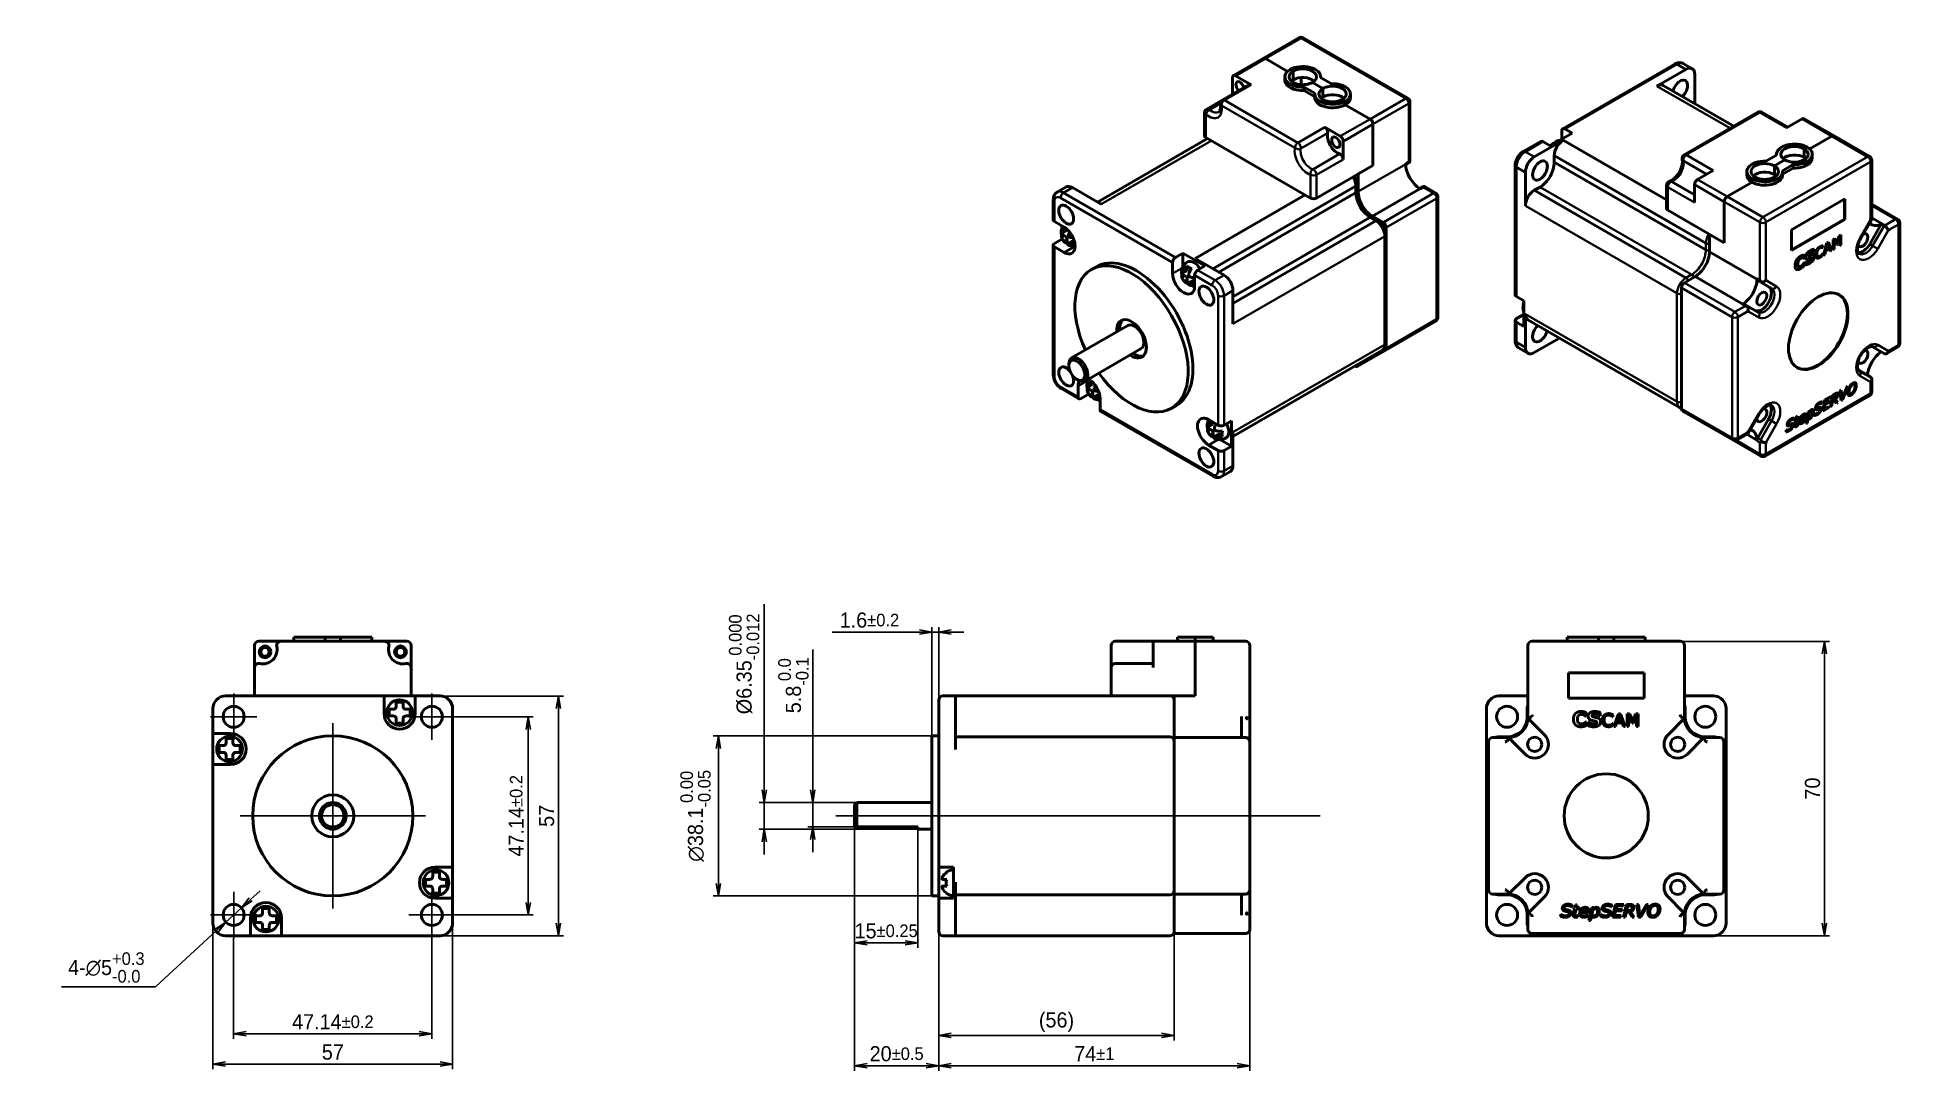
# Model space of a CAD drawing. Header units: millimetres. Extents: x -582 to 755, y -119 to 351.
# Drawn here: x -554.2 to -111.3, y 70.6 to 316.4 of the extents above; entities that cross this region are included whole.
import ezdxf

# ---------------------------------------------------------------- set-up
doc = ezdxf.new("R2010")
doc.units = ezdxf.units.MM
doc.header["$LTSCALE"] = 1.2
for name, color, linetype, lineweight in [('경계(ISO)', 7, 'Continuous', 70), ('외형선(ISO)', 7, 'Continuous', 50), ('좁은 외형선(ISO)', 7, 'Continuous', 35), ('중심 표식(ISO)', 7, 'Continuous', 25), ('중심선(ISO)', 7, 'Continuous', 25)]:
    doc.layers.add(name, color=color, linetype=linetype, lineweight=lineweight)
doc.layers.add('치수(ISO)', color=1, linetype='Continuous', lineweight=25, true_color=0xff0000)
doc.styles.add('레이블 문자 (JIS)', font='')
doc.styles.get('레이블 문자 (JIS)').set_extended_font_data('Gulim')
doc.dimstyles.new('복사 대상기본값 (JIS)', dxfattribs={"dimscale": 1.2, "dimtxt": 3, "dimasz": 2.5, "dimexe": 1, "dimexo": 0, "dimgap": 0.8, "dimtad": 1, "dimdsep": 46, "dimtxsty": '레이블 문자 (JIS)', "dimblk": 'OPEN', "dimcen": 0.09, "dimdle": 10, "dimclrd": 256, "dimclre": 256, "dimclrt": 256, "dimadec": 0, "dimazin": 2, "dimtfac": 0.833333, "dimtmove": 0, "dimatfit": 3, "dimldrblk": 'OPEN', "dimfxl": 1, "dimtolj": 1, "dimtzin": 0, "dimlwd": -1, "dimlwe": -1, "dimarcsym": 0})

msp = doc.modelspace()

# ---------------------------------------------------------------- blocks, each defined once
blk = doc.blocks.new('_Open')
at = {"color": 0, "linetype": 'ByBlock', "lineweight": -2}
for p, q in [((-1, 0.17), (0, 0)), ((-1, -0.17), (0, 0)), ((0, 0), (-1, 0))]:
    blk.add_line(p, q, dxfattribs=at)
blk = doc.blocks.new('*D11')
at = {"layer": 'Defpoints', "color": 0}
for p in [(-505.63, 109.33), (-509.32, 105.95)]:
    blk.add_point(p, dxfattribs=at)
at = {"layer": '치수(ISO)', "color": 0}
for p, q in [((-503.42, 111.36), (-501.21, 113.39)), ((-505.63, 109.33), (-509.32, 105.95)), ((-511.53, 103.93), (-526.1, 90.56)), ((-548.45, 90.56), (-526.1, 90.56))]:
    blk.add_line(p, q, dxfattribs=at)
at = {"layer": '치수(ISO)', "color": 0, "linetype": 'ByBlock', "xscale": 3, "yscale": 3, "zscale": 3}
for p, rotation in [((-505.63, 109.33), 222.5188046084), ((-509.32, 105.95), 42.5188046084)]:
    blk.add_blockref('_Open', p, dxfattribs=dict(at, rotation=rotation))
at = {"layer": '치수(ISO)', "color": 0, "insert": (-537.76, 98.76), "char_height": 3.6, "attachment_point": 2, "style": '레이블 문자 (JIS)'}
blk.add_mtext('\\A1;\\fGulim|b0|i0;4-∅5{\\H3.000000;\\S+0.3^ -0.0;}', dxfattribs=at)
blk = doc.blocks.new('*D12')
at = {"layer": 'Defpoints', "color": 0}
for p in [(-359.32, 134.39), (-369.76, 128.59), (-359.82, 128.59)]:
    blk.add_point(p, dxfattribs=at)
at = {"layer": '치수(ISO)', "color": 0}
for p, q in [((-369.76, 137.39), (-369.76, 170.79)), ((-369.76, 134.39), (-369.76, 128.59)), ((-369.76, 125.59), (-369.76, 122.59))]:
    blk.add_line(p, q, dxfattribs=at)
at = {"layer": '치수(ISO)'}
for p, q in [((-359.32, 134.39), (-370.96, 134.39)), ((-359.82, 128.59), (-370.96, 128.59))]:
    blk.add_line(p, q, dxfattribs=at)
at = {"layer": '치수(ISO)', "color": 0, "linetype": 'ByBlock', "xscale": 3, "yscale": 3, "zscale": 3}
for p, rotation in [((-369.76, 134.39), 270), ((-369.76, 128.59), 90)]:
    blk.add_blockref('_Open', p, dxfattribs=dict(at, rotation=rotation))
at = {"layer": '치수(ISO)', "color": 0, "insert": (-377.97, 162.27), "char_height": 3.6, "attachment_point": 2, "rotation": 90, "style": '레이블 문자 (JIS)'}
blk.add_mtext('\\A1;5.8{\\H3.000000;\\S 0.0^ -0.1;}', dxfattribs=at)
blk = doc.blocks.new('*D13')
at = {"layer": 'Defpoints', "color": 0}
for p in [(-359.32, 134.39), (-381.31, 128.04), (-344.82, 128.04)]:
    blk.add_point(p, dxfattribs=at)
at = {"layer": '치수(ISO)', "color": 0}
for p, q in [((-381.31, 137.39), (-381.31, 181.53)), ((-359.32, 134.39), (-382.51, 134.39)), ((-381.31, 134.39), (-381.31, 128.04)), ((-344.82, 128.04), (-382.51, 128.04)), ((-381.31, 125.04), (-381.31, 122.04))]:
    blk.add_line(p, q, dxfattribs=at)
at = {"layer": '치수(ISO)', "color": 0, "linetype": 'ByBlock', "xscale": 3, "yscale": 3, "zscale": 3}
for p, rotation in [((-381.31, 134.39), 270), ((-381.31, 128.04), 90)]:
    blk.add_blockref('_Open', p, dxfattribs=dict(at, rotation=rotation))
at = {"layer": '치수(ISO)', "color": 0, "insert": (-389.7, 167.35), "char_height": 3.6, "attachment_point": 2, "rotation": 90, "style": '레이블 문자 (JIS)'}
blk.add_mtext('\\A1;\\fGulim|b0|i0;Ø6.35{\\H3.000000;\\S 0.000^ -0.012;}', dxfattribs=at)
blk = doc.blocks.new('*D14')
at = {"layer": 'Defpoints', "color": 0}
for p in [(-341.42, 150.26), (-392.22, 112.16), (-341.42, 112.16)]:
    blk.add_point(p, dxfattribs=at)
at = {"layer": '치수(ISO)', "color": 0}
for p, q in [((-341.42, 150.26), (-393.42, 150.26)), ((-392.22, 147.26), (-392.22, 115.16)), ((-341.42, 112.16), (-393.42, 112.16))]:
    blk.add_line(p, q, dxfattribs=at)
at = {"layer": '치수(ISO)', "color": 0, "linetype": 'ByBlock', "xscale": 3, "yscale": 3, "zscale": 3}
for p, rotation in [((-392.22, 150.26), 90), ((-392.22, 112.16), 270)]:
    blk.add_blockref('_Open', p, dxfattribs=dict(at, rotation=rotation))
at = {"layer": '치수(ISO)', "color": 0, "insert": (-401.26, 131.21), "char_height": 3.6, "attachment_point": 2, "rotation": 90, "style": '레이블 문자 (JIS)'}
blk.add_mtext('\\A1;{\\fAIGDT|b0|i0;\\ln}\\fGulim|b0|i0;38.1{\\H3.000000;\\S 0.00^ -0.05;}', dxfattribs=at)
blk = doc.blocks.new('*D15')
at = {"layer": 'Defpoints', "color": 0}
for p in [(-359.82, 128.59), (-344.82, 128.04), (-344.82, 101.02)]:
    blk.add_point(p, dxfattribs=at)
at = {"layer": '치수(ISO)', "color": 0}
for p, q in [((-359.82, 128.59), (-359.82, 99.82)), ((-344.82, 128.04), (-344.82, 99.82)), ((-356.82, 101.02), (-347.82, 101.02))]:
    blk.add_line(p, q, dxfattribs=at)
at = {"layer": '치수(ISO)', "color": 0, "linetype": 'ByBlock', "xscale": 3, "yscale": 3, "zscale": 3, "rotation": 180}
blk.add_blockref('_Open', (-359.82, 101.02), dxfattribs=at)
at = {"layer": '치수(ISO)', "color": 0, "linetype": 'ByBlock', "xscale": 3, "yscale": 3, "zscale": 3}
blk.add_blockref('_Open', (-344.82, 101.02), dxfattribs=at)
at = {"layer": '치수(ISO)', "color": 0, "insert": (-352.32, 105.68), "char_height": 3.6, "attachment_point": 2, "style": '레이블 문자 (JIS)'}
blk.add_mtext('\\A1;15{\\H3.000000;%%p0.25}', dxfattribs=at)
blk = doc.blocks.new('*D16')
at = {"layer": 'Defpoints', "color": 0}
for p in [(-359.82, 128.59), (-339.82, 103.71), (-339.82, 71.8)]:
    blk.add_point(p, dxfattribs=at)
at = {"layer": '치수(ISO)', "color": 0}
for p, q in [((-359.82, 128.59), (-359.82, 70.6)), ((-339.82, 103.71), (-339.82, 70.6)), ((-356.82, 71.8), (-342.82, 71.8))]:
    blk.add_line(p, q, dxfattribs=at)
at = {"layer": '치수(ISO)', "color": 0, "linetype": 'ByBlock', "xscale": 3, "yscale": 3, "zscale": 3, "rotation": 180}
blk.add_blockref('_Open', (-359.82, 71.8), dxfattribs=at)
at = {"layer": '치수(ISO)', "color": 0, "linetype": 'ByBlock', "xscale": 3, "yscale": 3, "zscale": 3}
blk.add_blockref('_Open', (-339.82, 71.8), dxfattribs=at)
at = {"layer": '치수(ISO)', "color": 0, "insert": (-349.82, 76.45), "char_height": 3.6, "attachment_point": 2, "style": '레이블 문자 (JIS)'}
blk.add_mtext('\\A1;20{\\H3.000000;%%p0.5}', dxfattribs=at)
blk = doc.blocks.new('*D17')
at = {"layer": 'Defpoints', "color": 0}
for p in [(-339.82, 103.71), (-283.82, 104.21), (-283.82, 79)]:
    blk.add_point(p, dxfattribs=at)
at = {"layer": '치수(ISO)', "color": 0}
for p, q in [((-339.82, 103.71), (-339.82, 77.8)), ((-283.82, 104.21), (-283.82, 77.8)), ((-336.82, 79), (-286.82, 79))]:
    blk.add_line(p, q, dxfattribs=at)
at = {"layer": '치수(ISO)', "color": 0, "linetype": 'ByBlock', "xscale": 3, "yscale": 3, "zscale": 3, "rotation": 180}
blk.add_blockref('_Open', (-339.82, 79), dxfattribs=at)
at = {"layer": '치수(ISO)', "color": 0, "linetype": 'ByBlock', "xscale": 3, "yscale": 3, "zscale": 3}
blk.add_blockref('_Open', (-283.82, 79), dxfattribs=at)
at = {"layer": '치수(ISO)', "color": 0, "insert": (-311.81, 84.49), "char_height": 3.6, "attachment_point": 2, "style": '레이블 문자 (JIS)'}
blk.add_mtext('\\A1;(56)', dxfattribs=at)
blk = doc.blocks.new('*D18')
at = {"layer": 'Defpoints', "color": 0}
for p in [(-339.82, 103.71), (-265.82, 104.21), (-265.82, 71.8)]:
    blk.add_point(p, dxfattribs=at)
at = {"layer": '치수(ISO)', "color": 0}
for p, q in [((-339.82, 103.71), (-339.82, 70.6)), ((-265.82, 104.21), (-265.82, 70.6)), ((-336.82, 71.8), (-268.82, 71.8))]:
    blk.add_line(p, q, dxfattribs=at)
at = {"layer": '치수(ISO)', "color": 0, "linetype": 'ByBlock', "xscale": 3, "yscale": 3, "zscale": 3}
for p, rotation in [((-339.82, 71.8), 180), ((-265.82, 71.8), 360)]:
    blk.add_blockref('_Open', p, dxfattribs=dict(at, rotation=rotation))
at = {"layer": '치수(ISO)', "color": 0, "insert": (-302.81, 76.46), "char_height": 3.6, "attachment_point": 2, "style": '레이블 문자 (JIS)'}
blk.add_mtext('\\A1;74{\\H3.000000;%%p1}', dxfattribs=at)
blk = doc.blocks.new('*D19')
at = {"layer": 'Defpoints', "color": 0}
for p in [(-339.82, 174.91), (-339.82, 156.71), (-341.42, 150.26)]:
    blk.add_point(p, dxfattribs=at)
at = {"layer": '치수(ISO)', "color": 0}
for p, q in [((-344.42, 174.91), (-365.16, 174.91)), ((-341.42, 150.26), (-341.42, 176.11)), ((-341.42, 174.91), (-339.82, 174.91)), ((-339.82, 156.71), (-339.82, 176.11)), ((-336.82, 174.91), (-333.82, 174.91))]:
    blk.add_line(p, q, dxfattribs=at)
at = {"layer": '치수(ISO)', "color": 0, "linetype": 'ByBlock', "xscale": 3, "yscale": 3, "zscale": 3}
blk.add_blockref('_Open', (-341.42, 174.91), dxfattribs=at)
at = {"layer": '치수(ISO)', "color": 0, "linetype": 'ByBlock', "xscale": 3, "yscale": 3, "zscale": 3, "rotation": 180}
blk.add_blockref('_Open', (-339.82, 174.91), dxfattribs=at)
at = {"layer": '치수(ISO)', "color": 0, "insert": (-356.29, 179.57), "char_height": 3.6, "attachment_point": 2, "style": '레이블 문자 (JIS)'}
blk.add_mtext('\\A1;1.6{\\H3.000000;%%p0.2}', dxfattribs=at)
blk = doc.blocks.new('*D20')
at = {"layer": 'Defpoints', "color": 0}
for p in [(-163.49, 172.71), (-155.59, 102.71), (-129.19, 102.71)]:
    blk.add_point(p, dxfattribs=at)
at = {"layer": '치수(ISO)', "color": 0}
for p, q in [((-163.49, 172.71), (-127.99, 172.71)), ((-129.19, 169.71), (-129.19, 105.71)), ((-155.59, 102.71), (-127.99, 102.71))]:
    blk.add_line(p, q, dxfattribs=at)
at = {"layer": '치수(ISO)', "color": 0, "linetype": 'ByBlock', "xscale": 3, "yscale": 3, "zscale": 3}
for p, rotation in [((-129.19, 172.71), 90), ((-129.19, 102.71), 270)]:
    blk.add_blockref('_Open', p, dxfattribs=dict(at, rotation=rotation))
at = {"layer": '치수(ISO)', "color": 0, "insert": (-133.84, 137.71), "char_height": 3.6, "attachment_point": 2, "rotation": 90, "style": '레이블 문자 (JIS)'}
blk.add_mtext('\\A1;70', dxfattribs=at)
blk = doc.blocks.new('*D21')
at = {"layer": 'Defpoints', "color": 0}
for p in [(-512.41, 105.71), (-455.41, 105.71), (-455.41, 72.19)]:
    blk.add_point(p, dxfattribs=at)
at = {"layer": '치수(ISO)', "color": 0}
for p, q in [((-512.41, 105.71), (-512.41, 70.99)), ((-455.41, 105.71), (-455.41, 70.99)), ((-509.41, 72.19), (-458.41, 72.19))]:
    blk.add_line(p, q, dxfattribs=at)
at = {"layer": '치수(ISO)', "color": 0, "linetype": 'ByBlock', "xscale": 3, "yscale": 3, "zscale": 3, "rotation": 180}
blk.add_blockref('_Open', (-512.41, 72.19), dxfattribs=at)
at = {"layer": '치수(ISO)', "color": 0, "linetype": 'ByBlock', "xscale": 3, "yscale": 3, "zscale": 3}
blk.add_blockref('_Open', (-455.41, 72.19), dxfattribs=at)
at = {"layer": '치수(ISO)', "color": 0, "insert": (-483.89, 76.84), "char_height": 3.6, "attachment_point": 2, "style": '레이블 문자 (JIS)'}
blk.add_mtext('\\A1;57', dxfattribs=at)
blk = doc.blocks.new('*D22')
at = {"layer": 'Defpoints', "color": 0}
for p in [(-507.48, 102.14), (-460.34, 102.14), (-460.34, 79.39)]:
    blk.add_point(p, dxfattribs=at)
at = {"layer": '치수(ISO)', "color": 0}
for p, q in [((-507.48, 102.14), (-507.48, 78.19)), ((-460.34, 102.14), (-460.34, 78.19)), ((-504.48, 79.39), (-463.34, 79.39))]:
    blk.add_line(p, q, dxfattribs=at)
at = {"layer": '치수(ISO)', "color": 0, "linetype": 'ByBlock', "xscale": 3, "yscale": 3, "zscale": 3, "rotation": 180}
blk.add_blockref('_Open', (-507.48, 79.39), dxfattribs=at)
at = {"layer": '치수(ISO)', "color": 0, "linetype": 'ByBlock', "xscale": 3, "yscale": 3, "zscale": 3}
blk.add_blockref('_Open', (-460.34, 79.39), dxfattribs=at)
at = {"layer": '치수(ISO)', "color": 0, "insert": (-483.89, 84.05), "char_height": 3.6, "attachment_point": 2, "style": '레이블 문자 (JIS)'}
blk.add_mtext('\\A1;47.14{\\H3.000000;%%p0.2}', dxfattribs=at)
blk = doc.blocks.new('*D23')
at = {"layer": 'Defpoints', "color": 0}
for p in [(-454.84, 154.78), (-454.84, 107.64), (-437.44, 107.64)]:
    blk.add_point(p, dxfattribs=at)
at = {"layer": '치수(ISO)', "color": 0}
for p, q in [((-454.84, 154.78), (-436.24, 154.78)), ((-437.44, 151.78), (-437.44, 110.64)), ((-454.84, 107.64), (-436.24, 107.64))]:
    blk.add_line(p, q, dxfattribs=at)
at = {"layer": '치수(ISO)', "color": 0, "linetype": 'ByBlock', "xscale": 3, "yscale": 3, "zscale": 3}
for p, rotation in [((-437.44, 154.78), 90), ((-437.44, 107.64), 270)]:
    blk.add_blockref('_Open', p, dxfattribs=dict(at, rotation=rotation))
at = {"layer": '치수(ISO)', "color": 0, "insert": (-442.1, 131.22), "char_height": 3.6, "attachment_point": 2, "rotation": 90, "style": '레이블 문자 (JIS)'}
blk.add_mtext('\\A1;47.14{\\H3.000000;%%p0.2}', dxfattribs=at)
blk = doc.blocks.new('*D24')
at = {"layer": 'Defpoints', "color": 0}
for p in [(-458.41, 159.71), (-458.41, 102.71), (-430.24, 102.71)]:
    blk.add_point(p, dxfattribs=at)
at = {"layer": '치수(ISO)', "color": 0}
for p, q in [((-458.41, 159.71), (-429.04, 159.71)), ((-430.24, 156.71), (-430.24, 105.71)), ((-458.41, 102.71), (-429.04, 102.71))]:
    blk.add_line(p, q, dxfattribs=at)
at = {"layer": '치수(ISO)', "color": 0, "linetype": 'ByBlock', "xscale": 3, "yscale": 3, "zscale": 3}
for p, rotation in [((-430.24, 159.71), 90), ((-430.24, 102.71), 270)]:
    blk.add_blockref('_Open', p, dxfattribs=dict(at, rotation=rotation))
at = {"layer": '치수(ISO)', "color": 0, "insert": (-434.89, 131.22), "char_height": 3.6, "attachment_point": 2, "rotation": 90, "style": '레이블 문자 (JIS)'}
blk.add_mtext('\\A1;57', dxfattribs=at)
blk = doc.blocks.new('경계 Default Border')
at = {"layer": '경계(ISO)'}
for p, q in [((70, 287), (70, 290.4)), ((140, 287), (140, 290.4)), ((280, 287), (280, 290.4)), ((350, 287), (350, 290.4)), ((10, 222.75), (6.6, 222.75)), ((410, 222.75), (413.4, 222.75)), ((10, 74.25), (6.6, 74.25)), ((410, 74.25), (413.4, 74.25)), ((70, 10), (70, 6.6)), ((140, 10), (140, 6.6)), ((280, 10), (280, 6.6)), ((350, 10), (350, 6.6))]:
    blk.add_line(p, q, dxfattribs=at)
at = {"layer": '경계(ISO)', "flags": 128}
for points in [[(210, 297), (210, 287), (207.11, 292), (212.89, 292), (210, 287)], [(10, 10), (10, 287), (410, 287), (410, 10), (10, 10)], [(0, 148.5), (10, 148.5), (5, 151.39), (5, 145.61), (10, 148.5)], [(420, 148.5), (410, 148.5), (415, 151.39), (415, 145.61), (410, 148.5)], [(210, 0), (210, 10), (207.11, 5), (212.89, 5), (210, 10)]]:
    blk.add_lwpolyline(points, dxfattribs=at)
at = {"layer": '경계(ISO)', "char_height": 3, "attachment_point": 7, "style": '레이블 문자 (JIS)'}
for s, insert in [('1', (34.54, 287.33)), ('2', (104.15, 287.4)), ('3', (174.15, 287.33)), ('4', (244.04, 287.33)), ('5', (314.13, 287.33)), ('6', (384.15, 287.33)), ('A', (6.91, 258.29)), ('A', (410.71, 258.29)), ('B', (7.21, 184.12)), ('B', (411.01, 184.12)), ('C', (6.97, 109.8)), ('C', (410.77, 109.8)), ('D', (7.12, 35.62)), ('D', (410.92, 35.62)), ('1', (34.54, 6.53)), ('2', (104.15, 6.6)), ('3', (174.15, 6.53)), ('4', (244.04, 6.53)), ('5', (314.13, 6.53)), ('6', (384.15, 6.53))]:
    blk.add_mtext(s, dxfattribs=dict(at, insert=insert))

# ---------------------------------------------------------------- dimensions: what is measured, and where the dimension line sits
at = {"layer": '치수(ISO)', "color": 0}
for base, p1, p2, angle, text, override, picture, middle in [((-381.314, 128.038), (-359.3188, 134.388), (-344.8188, 128.038), 90, '\\fGulim|b0|i0;Ø<>', {"dimgap": 0.8, "dimdec": 2, "dimclrd": 0, "dimclre": 0, "dimclrt": 0, "dimtol": 1, "dimlim": 0, "dimtp": 0, "dimtm": 0.012, "dimtdec": 3, "dimtofl": 1, "dimatfit": 1}, '*D13', (-381.314, 167.3502)), ((-392.2183, 112.163), (-341.4188, 150.263), (-341.4188, 112.163), 90, '{\\fAIGDT|b0|i0;\\ln}\\fGulim|b0|i0;<>', {"dimgap": 0.8, "dimdec": 2, "dimclrd": 0, "dimclre": 0, "dimclrt": 0, "dimtol": 1, "dimlim": 0, "dimtp": 0, "dimtm": 0.05, "dimtdec": 2, "dimtofl": 0, "dimatfit": 1}, '*D14', (-392.2183, 131.213)), ((-283.8188, 79.0018), (-339.8188, 103.713), (-283.8188, 104.213), 180, '(<>)', {"dimgap": 0.8, "dimdec": 2, "dimclrd": 0, "dimclre": 0, "dimclrt": 0, "dimtol": 0, "dimlim": 0, "dimtp": 0, "dimtm": 0, "dimtdec": 0, "dimtofl": 0, "dimatfit": 1}, '*D17', (-311.8068, 79.0018))]:
    dim = msp.add_linear_dim(base=base, p1=p1, p2=p2, angle=angle, text=text, dimstyle='복사 대상기본값 (JIS)', override=override, dxfattribs=at)
    dim.commit()
    dim.dimension.update_dxf_attribs({"geometry": picture, "text_midpoint": middle, "dimtype": 160})
for base, p1, p2, angle, override, picture, middle in [((-339.8188, 174.9062), (-341.4188, 150.263), (-339.8188, 156.713), 180, {"dimgap": 0.8, "dimdec": 2, "dimclrd": 0, "dimclre": 0, "dimclrt": 0, "dimtol": 1, "dimlim": 0, "dimtp": 0.2, "dimtm": 0.2, "dimtdec": 1, "dimtofl": 1, "dimatfit": 1}, '*D19', (-356.2903, 174.9062)), ((-369.7627, 128.588), (-359.3188, 134.388), (-359.8188, 128.588), 90, {"dimgap": 0.8, "dimdec": 2, "dimclrd": 0, "dimclrt": 0, "dimtol": 1, "dimlim": 0, "dimtp": 0, "dimtm": 0.1, "dimtdec": 1, "dimtofl": 1, "dimatfit": 1}, '*D12', (-369.7627, 162.2676)), ((-129.1875, 102.713), (-163.4875, 172.713), (-155.5875, 102.713), 90, {"dimgap": 0.8, "dimdec": 2, "dimclrd": 0, "dimclre": 0, "dimclrt": 0, "dimtol": 0, "dimlim": 0, "dimtp": 0, "dimtm": 0, "dimtdec": 2, "dimtofl": 0, "dimatfit": 1}, '*D20', (-129.1875, 137.713)), ((-430.2435, 102.713), (-458.405, 159.713), (-458.405, 102.713), 90, {"dimgap": 0.8, "dimdec": 2, "dimclrd": 0, "dimclre": 0, "dimclrt": 0, "dimtol": 0, "dimlim": 0, "dimtp": 0, "dimtm": 0, "dimtdec": 2, "dimtofl": 0, "dimatfit": 1}, '*D24', (-430.2435, 131.225)), ((-437.4435, 107.643), (-454.835, 154.783), (-454.835, 107.643), 90, {"dimgap": 0.8, "dimdec": 2, "dimclrd": 0, "dimclre": 0, "dimclrt": 0, "dimtol": 1, "dimlim": 0, "dimtp": 0.2, "dimtm": 0.2, "dimtdec": 1, "dimtofl": 0, "dimatfit": 1}, '*D23', (-437.4435, 131.225)), ((-344.8188, 101.0172), (-359.8188, 128.588), (-344.8188, 128.038), 180, {"dimgap": 0.8, "dimdec": 2, "dimclrd": 0, "dimclre": 0, "dimclrt": 0, "dimtol": 1, "dimlim": 0, "dimtp": 0.25, "dimtm": 0.25, "dimtdec": 2, "dimtofl": 0, "dimatfit": 1}, '*D15', (-352.3188, 101.0172)), ((-339.8188, 71.7963), (-359.8188, 128.588), (-339.8188, 103.713), 180, {"dimgap": 0.8, "dimdec": 2, "dimclrd": 0, "dimclre": 0, "dimclrt": 0, "dimtol": 1, "dimlim": 0, "dimtp": 0.5, "dimtm": 0.5, "dimtdec": 1, "dimtofl": 0, "dimatfit": 1}, '*D16', (-349.8188, 71.7963)), ((-455.405, 72.1863), (-512.405, 105.713), (-455.405, 105.713), 180, {"dimgap": 0.8, "dimdec": 2, "dimclrd": 0, "dimclre": 0, "dimclrt": 0, "dimtol": 0, "dimlim": 0, "dimtp": 0, "dimtm": 0, "dimtdec": 2, "dimtofl": 0, "dimatfit": 1}, '*D21', (-483.893, 72.1863)), ((-460.335, 79.3863), (-507.475, 102.143), (-460.335, 102.143), 180, {"dimgap": 0.8, "dimdec": 2, "dimclrd": 0, "dimclre": 0, "dimclrt": 0, "dimtol": 1, "dimlim": 0, "dimtp": 0.2, "dimtm": 0.2, "dimtdec": 1, "dimtofl": 0, "dimatfit": 1}, '*D22', (-483.893, 79.3863)), ((-265.8188, 71.8018), (-339.8188, 103.713), (-265.8188, 104.213), 180, {"dimgap": 0.8, "dimdec": 2, "dimclrd": 0, "dimclre": 0, "dimclrt": 0, "dimtol": 1, "dimlim": 0, "dimtp": 1, "dimtm": 1, "dimtdec": 0, "dimtofl": 0, "dimatfit": 1}, '*D18', (-302.8065, 71.8018))]:
    dim = msp.add_linear_dim(base=base, p1=p1, p2=p2, angle=angle, dimstyle='복사 대상기본값 (JIS)', override=override, dxfattribs=at)
    dim.commit()
    dim.dimension.update_dxf_attribs({"geometry": picture, "text_midpoint": middle, "dimtype": 160})
dim = msp.add_diameter_dim_2p(p1=(-505.6324, 109.3325), p2=(-509.3177, 105.9534), text='\\fGulim|b0|i0;4-<>', dimstyle='복사 대상기본값 (JIS)', override={"dimgap": 0.8, "dimtih": 1, "dimtoh": 1, "dimdec": 2, "dimlfac": 1, "dimclrd": 0, "dimclrt": 0, "dimtol": 1, "dimlim": 0, "dimtp": 0.3, "dimtm": 1e-09, "dimtdec": 1, "dimatfit": 2}, dxfattribs=at)
dim.commit()
dim.dimension.update_dxf_attribs({"geometry": '*D11', "text_midpoint": (-537.7581, 90.5612), "dimtype": 163})

# ---------------------------------------------------------------- linework, layer by layer
at = {"layer": '외형선(ISO)', "color": 0}
for p, q in [((-254.1539, 316.2302), (-262.6392, 311.3312)), ((-228.2638, 301.8598), (-253.1539, 316.2302)), ((-262.6392, 311.3312), (-269.7103, 307.2487)), ((-262.1392, 311.2817), (-256.8576, 308.2323)), ((-262.1392, 311.2817), (-256.8576, 308.2323)), ((-160.6304, 308.8765), (-162.7517, 310.1013)), ((-269.9174, 306.7909), (-269.9174, 302.856)), ((-265.5096, 305.0626), (-269.2103, 307.1992)), ((-257.4797, 306.1377), (-257.4797, 306.9542)), ((-255.5278, 308.281), (-256.2349, 308.6893)), ((-256.2349, 308.6893), (-255.5278, 308.281)), ((-255.5278, 308.281), (-255.5278, 306.2398)), ((-255.5278, 308.281), (-255.5278, 306.2398)), ((-253.6539, 306.7733), (-253.6539, 305.0939)), ((-250.9316, 305.6274), (-248.4567, 304.1986)), ((-250.9316, 305.6274), (-248.4567, 304.1986)), ((-248.989, 306.792), (-246.4395, 305.3201)), ((-248.9797, 306.7867), (-248.9797, 306.9542)), ((-191.4096, 294.6113), (-164.7517, 310.0022)), ((-169.0105, 304.7557), (-162.1304, 308.728)), ((-160.0091, 307.5032), (-160.0091, 300.5733)), ((-276.0742, 299.3013), (-272.3736, 301.4379)), ((-266.0096, 305.1121), (-272.3736, 301.4379)), ((-252.9488, 304.5059), (-250.3993, 303.0339)), ((-252.9488, 303.6894), (-252.9488, 304.5059)), ((-250.4086, 302.2228), (-252.9488, 303.6894)), ((-250.4086, 302.8717), (-250.4086, 302.0552)), ((-248.4567, 304.1986), (-248.4567, 302.1573)), ((-248.4567, 304.1986), (-248.4567, 302.1573)), ((-243.8605, 301.5449), (-243.1534, 301.1367)), ((-243.8605, 301.5449), (-243.1534, 301.1367)), ((-241.9086, 302.0552), (-241.9086, 302.8717)), ((-150.7471, 295.2259), (-167.5105, 304.9043)), ((-276.5742, 298.4353), (-276.5742, 292.9105)), ((-243.1534, 300.3202), (-243.1534, 301.1367)), ((-243.1534, 301.1367), (-243.1534, 300.3202)), ((-243.1534, 300.3202), (-237.2491, 296.9113)), ((-243.1534, 300.3202), (-237.2491, 296.9113)), ((-227.7638, 287.0317), (-227.7638, 300.9938)), ((-162.536, 288.4196), (-145.0471, 298.5168)), ((-137.8902, 294.9621), (-144.0471, 298.5168)), ((-138.1831, 294.793), (-134.4825, 296.9296)), ((-126.9114, 292.8966), (-133.9825, 296.9791)), ((-251.3912, 278.1319), (-276.2813, 292.5022)), ((-244.3201, 292.8288), (-248.0208, 294.9654)), ((-236.5419, 295.6866), (-236.5419, 285.8886)), ((-236.5419, 295.6866), (-236.5419, 285.8886)), ((-189.1419, 293.5411), (-194.3744, 290.5201)), ((-191.6167, 294.1535), (-191.6167, 292.1123)), ((-190.9096, 294.5617), (-189.1419, 293.5411)), ((-127.4114, 292.8471), (-132.693, 289.7978)), ((-127.4114, 292.8471), (-132.693, 289.7978)), ((-118.4261, 287.9977), (-126.9114, 292.8966)), ((-275.866, 292.2625), (-302.029, 277.1573)), ((-243.613, 287.331), (-243.613, 291.6041)), ((-200.8141, 289.1816), (-196.6422, 291.5902)), ((-198.1928, 287.9073), (-191.3127, 291.8796)), ((-194.3744, 290.5201), (-196.1422, 291.5407)), ((-193.434, 288.2053), (-193.434, 286.6295)), ((-140.5617, 288.3575), (-143.1111, 286.8856)), ((-140.571, 288.3521), (-140.571, 288.5197)), ((-134.0229, 289.8465), (-133.3158, 290.2547)), ((-133.3158, 290.2547), (-134.0229, 289.8465)), ((-134.0229, 289.8465), (-134.0229, 287.8052)), ((-134.0229, 289.8465), (-134.0229, 287.8052)), ((-132.071, 287.7032), (-132.071, 288.5197)), ((-236.5419, 285.8886), (-249.977, 278.1319)), ((-240.0775, 283.8474), (-236.5419, 285.8886)), ((-240.0775, 279.6832), (-240.0775, 283.8474)), ((-228.7638, 286.387), (-228.7638, 286.2152)), ((-228.7608, 286.0505), (-228.2638, 286.3375)), ((-228.0567, 286.7953), (-227.9237, 286.7185)), ((-202.7284, 285.8661), (-202.7284, 255.0841)), ((-200.3141, 276.2886), (-200.3141, 284.2331)), ((-159.3727, 282.5592), (-155.672, 284.6958)), ((-147.642, 284.4372), (-147.642, 283.6207)), ((-138.6191, 287.1929), (-141.0939, 285.764)), ((-138.6191, 287.1929), (-141.0939, 285.764)), ((-141.0939, 285.764), (-141.0939, 283.7228)), ((-141.0939, 285.764), (-141.0939, 283.7228)), ((-136.6019, 286.0713), (-139.1513, 284.5994)), ((-136.6019, 285.2548), (-139.142, 283.7882)), ((-139.142, 283.6207), (-139.142, 284.4372)), ((-136.6019, 286.0713), (-136.6019, 285.2548)), ((-133.7754, 287.3531), (-133.7754, 287.645)), ((-117.9261, 273.1695), (-117.9261, 287.1316)), ((-309.5304, 280.7708), (-311.6518, 279.5461)), ((-301.1503, 276.65), (-308.0304, 280.6222)), ((-240.3715, 281.3285), (-240.3715, 279.7526)), ((-225.0138, 280.7083), (-225.5108, 280.4213)), ((-225.3697, 280.3364), (-225.2209, 280.2505)), ((-224.5138, 280.8123), (-224.5138, 280.6588)), ((-224.5138, 280.8123), (-224.5138, 280.8123)), ((-221.617, 279.3245), (-224.1626, 280.7942)), ((-196.8281, 280.7507), (-198.1928, 279.9628)), ((-166.7366, 275.619), (-166.7366, 281.1439)), ((-160.0798, 277.0614), (-160.0798, 281.3345)), ((-146.3972, 281.8856), (-152.3016, 278.4768)), ((-146.3972, 281.8856), (-152.3016, 278.4768)), ((-145.6901, 283.1104), (-146.3972, 282.7021)), ((-145.6901, 283.1104), (-146.3972, 282.7021)), ((-146.3972, 281.8856), (-146.3972, 282.7021)), ((-146.3972, 282.7021), (-146.3972, 281.8856)), ((-312.566, 277.7645), (-312.566, 272.9471)), ((-221.117, 249.7178), (-221.117, 278.4585)), ((-153.0087, 267.4541), (-166.4437, 275.2108)), ((-153.0087, 277.252), (-153.0087, 267.4541)), ((-153.0087, 277.252), (-153.0087, 267.4541)), ((-137.0281, 270.5567), (-124.3002, 277.9052)), ((-124.4416, 277.8236), (-124.4416, 273.0879)), ((-124.3002, 277.9052), (-124.3002, 273.0062)), ((-111.7793, 273.1374), (-117.9261, 276.6863)), ((-310.0103, 271.2325), (-312.2731, 272.5389)), ((-310.5053, 270.9677), (-310.5053, 271.5183)), ((-310.3311, 269.8716), (-309.4482, 270.3813)), ((-309.3032, 270.7118), (-309.3032, 270.7018)), ((-236.7703, 273.5151), (-235.4056, 272.7272)), ((-234.1378, 272.3348), (-236.6834, 273.8045)), ((-233.4307, 242.3693), (-233.4307, 271.11)), ((-124.4416, 273.0879), (-137.0281, 265.8211)), ((-124.3002, 273.0062), (-137.0281, 265.6578)), ((-137.0281, 265.6578), (-137.0281, 270.5567)), ((-124.3002, 273.0062), (-124.4416, 273.0879)), ((-120.6094, 268.4259), (-117.9405, 273.0485)), ((-115.6732, 271.9483), (-118.4325, 267.1691)), ((-118.219, 273.2218), (-118.2002, 273.2543)), ((-118.2002, 273.2543), (-118.2005, 273.2545)), ((-115.6732, 271.9483), (-114.9661, 271.5401)), ((-113.7002, 270.6562), (-113.719, 270.6237)), ((-113.7002, 270.6562), (-113.7005, 270.6564)), ((-111.2793, 272.2714), (-111.2793, 243.5307)), ((-312.566, 266.9051), (-312.566, 236.1232)), ((-312.2731, 267.3133), (-310.5053, 268.3339)), ((-312.2731, 266.4968), (-310.0103, 265.1904)), ((-310.5783, 269.4757), (-310.5053, 269.5179)), ((-310.5053, 269.887), (-310.5053, 269.5179)), ((-310.5053, 269.5179), (-309.7982, 269.1096)), ((-310.5053, 268.3339), (-310.5053, 268.5171)), ((-310.5053, 268.3339), (-310.378, 268.2604)), ((-309.3762, 267.3937), (-309.3032, 267.4358)), ((-309.3032, 268.2523), (-309.3032, 267.4358)), ((-309.3032, 267.4358), (-308.9835, 267.2512)), ((-308.9098, 267.4098), (-308.0269, 267.9195)), ((-307.6769, 267.8849), (-307.5479, 267.8104)), ((-307.6628, 266.6928), (-307.5355, 266.6193)), ((-233.4913, 269.4117), (-233.4913, 243.6594)), ((-156.5442, 265.3312), (-156.5442, 269.4953)), ((-156.5442, 269.4953), (-153.0087, 267.4541)), ((-131.8313, 265.9228), (-131.8313, 265.37)), ((-131.6899, 265.9462), (-131.6899, 265.2883)), ((-129.6872, 266.4396), (-129.7079, 266.4276)), ((-129.5665, 266.346), (-129.7079, 266.4276)), ((-129.6872, 266.7376), (-129.6872, 266.4396)), ((-129.5457, 266.358), (-129.6872, 266.4396)), ((-129.5457, 266.358), (-129.5665, 266.346)), ((-129.5457, 266.7439), (-129.5457, 266.358)), ((-129.3951, 264.5533), (-128.6227, 267.4487)), ((-128.1217, 266.1317), (-129.0447, 265.5988)), ((-128.5823, 267.3514), (-128.9564, 265.9317)), ((-128.815, 265.8501), (-128.9564, 265.9317)), ((-127.9803, 266.05), (-128.9033, 265.5171)), ((-128.4409, 267.2698), (-128.815, 265.8501)), ((-128.815, 265.8501), (-128.0686, 266.281)), ((-128.6227, 267.4487), (-128.2452, 267.6667)), ((-128.4409, 267.2698), (-128.5823, 267.3514)), ((-128.0686, 266.281), (-128.4409, 267.2698)), ((-128.3352, 267.6148), (-127.6143, 265.7447)), ((-128.2452, 267.6667), (-127.4729, 265.6631)), ((-127.9803, 266.05), (-128.1217, 266.1317)), ((-127.7725, 265.4901), (-127.9803, 266.05)), ((-127.6143, 265.7447), (-127.8224, 265.6246)), ((-127.4729, 265.6631), (-127.6143, 265.7447)), ((-127.1508, 268.2986), (-126.7664, 268.5205)), ((-127.1508, 265.8491), (-127.1508, 268.2986)), ((-127.029, 266.0827), (-127.1508, 266.0124)), ((-126.8876, 266.001), (-127.1508, 265.8491)), ((-126.8876, 268.1106), (-127.029, 268.1922)), ((-127.029, 268.1922), (-127.029, 266.0827)), ((-126.8876, 266.001), (-127.029, 266.0827)), ((-126.3023, 267.0128), (-126.8876, 268.1106)), ((-126.8876, 268.1106), (-126.8876, 266.001)), ((-126.8402, 268.4779), (-126.3433, 267.5644)), ((-126.7664, 268.5205), (-126.2018, 267.4827)), ((-126.2757, 267.1914), (-126.3689, 267.1377)), ((-126.2018, 267.4827), (-126.3433, 267.5644)), ((-126.1343, 267.1098), (-126.3023, 267.0128)), ((-125.687, 268.9671), (-126.2757, 267.1914)), ((-126.1343, 267.1098), (-126.2757, 267.1914)), ((-126.2018, 267.4827), (-125.6546, 269.1624)), ((-125.5455, 268.8854), (-126.1343, 267.1098)), ((-125.5455, 268.8854), (-125.687, 268.9671)), ((-125.6546, 269.1624), (-125.2633, 269.3883)), ((-125.5455, 266.7759), (-125.5455, 268.8854)), ((-125.4047, 267.0205), (-125.5455, 266.9392)), ((-125.2633, 266.9388), (-125.5455, 266.7759)), ((-125.4047, 269.3067), (-125.4047, 267.0205)), ((-125.2633, 266.9388), (-125.4047, 267.0205)), ((-125.2633, 269.3883), (-125.2633, 266.9388)), ((-302.3526, 261.8065), (-303.484, 261.1533)), ((-284.2009, 262.7818), (-284.2009, 260.169)), ((-283.4938, 264.0065), (-281.7261, 265.0271)), ((-281.7261, 265.0271), (-276.4935, 262.0061)), ((-281.7261, 265.0271), (-281.7261, 261.8591)), ((-280.7008, 261.9159), (-280.7008, 261.2508)), ((-271.968, 259.8016), (-278.8481, 263.7738)), ((-276.4935, 262.0061), (-278.2612, 260.9855)), ((-135.3057, 261.8552), (-135.4471, 261.9369)), ((-134.3971, 261.6911), (-134.5385, 261.7727)), ((-134.391, 263.8851), (-134.5324, 263.9668)), ((-134.1829, 263.9353), (-134.2556, 263.8933)), ((-134.1142, 263.8117), (-134.2556, 263.8933)), ((-134.1829, 264.539), (-134.1829, 263.9353)), ((-134.0415, 263.8536), (-134.1829, 263.9353)), ((-134.1829, 262.5881), (-134.1829, 262.1413)), ((-134.0415, 262.0597), (-134.1829, 262.1413)), ((-134.0415, 263.8536), (-134.1142, 263.8117)), ((-134.1082, 262.7047), (-134.0415, 262.7432)), ((-134.0415, 264.5465), (-134.0415, 263.8536)), ((-134.0415, 262.7432), (-134.0415, 262.0597)), ((-133.7061, 262.9182), (-133.6354, 262.959)), ((-133.7061, 262.2346), (-133.7061, 262.9182)), ((-132.9855, 264.4337), (-133.1269, 264.5153)), ((-132.8778, 264.8661), (-133.0192, 264.9477)), ((-132.302, 263.7884), (-132.4435, 263.8701)), ((-131.8313, 265.37), (-131.9, 265.3303)), ((-131.7585, 265.2487), (-131.9, 265.3303)), ((-131.6899, 265.2883), (-131.8313, 265.37)), ((-131.6899, 265.2883), (-131.7585, 265.2487)), ((-130.7841, 264.2132), (-130.9255, 264.2948)), ((-129.6872, 264.8344), (-129.6872, 264.726)), ((-129.5457, 264.6443), (-129.6872, 264.726)), ((-129.5665, 265.0142), (-129.5457, 265.0262)), ((-129.5457, 265.0262), (-129.5457, 264.6443)), ((-129.1094, 264.7183), (-129.3951, 264.5533)), ((-129.2508, 264.7999), (-129.3436, 264.7464)), ((-129.0447, 265.5988), (-129.2508, 264.7999)), ((-129.1094, 264.7183), (-129.2508, 264.7999)), ((-128.9033, 265.5171), (-129.1094, 264.7183)), ((-128.9033, 265.5171), (-129.0447, 265.5988)), ((-127.4729, 265.6631), (-127.7725, 265.4901)), ((-281.9758, 260.0248), (-281.9028, 260.0669)), ((-281.9028, 260.4361), (-281.9028, 260.0669)), ((-281.9028, 260.0669), (-281.1957, 259.6587)), ((-280.8457, 260.9304), (-281.7286, 260.4207)), ((-280.7738, 257.9427), (-280.7008, 257.9848)), ((-280.7008, 258.8013), (-280.7008, 257.9848)), ((-280.7008, 257.9848), (-280.381, 257.8003)), ((-280.3073, 257.9589), (-279.4244, 258.4686)), ((-279.0744, 258.4339), (-278.9684, 258.3727)), ((-278.9684, 257.1479), (-278.9684, 259.7607)), ((-162.4839, 257.9827), (-159.9383, 259.4524)), ((-145.2305, 258.971), (-145.2305, 258.7992)), ((-145.0234, 258.5132), (-144.3163, 258.105)), ((-144.3163, 258.105), (-141.767, 256.6331)), ((-143.128, 258.8623), (-143.1282, 258.8624)), ((-143.1092, 258.8514), (-143.128, 258.8623)), ((-269.8467, 248.1828), (-269.8467, 256.1273)), ((-202.4355, 254.6759), (-200.6677, 253.6553)), ((-200.6677, 253.6553), (-200.6677, 247.6132)), ((-163.191, 228.0173), (-163.191, 256.758)), ((-148.6246, 252.9204), (-148.7734, 252.8345)), ((-147.5663, 252.4758), (-148.2734, 252.8841)), ((-145.017, 251.004), (-147.5663, 252.4758)), ((-221.617, 248.8518), (-233.6378, 241.9116)), ((-202.7284, 249.0421), (-202.7284, 244.2247)), ((-200.6677, 250.4709), (-202.4355, 249.4503)), ((-200.6677, 247.6132), (-202.4355, 248.6338)), ((-200.3141, 242.5917), (-200.3141, 250.5363)), ((-199.6928, 249.1629), (-163.6304, 228.3423)), ((-147.7688, 252.408), (-147.7687, 252.408)), ((-147.628, 251.068), (-147.6282, 251.0682)), ((-147.628, 251.068), (-147.6092, 251.0572)), ((-294.8394, 247.8134), (-308.2037, 240.0975)), ((-192.1913, 244.8319), (-198.1928, 241.367)), ((-291.6644, 242.3142), (-305.0287, 234.5983)), ((-269.8467, 221.4159), (-234.4056, 241.8778)), ((-233.6378, 241.9116), (-240.2846, 238.074)), ((-234.2153, 242.0059), (-234.1378, 241.9611)), ((-199.6928, 241.2184), (-201.8141, 242.4432)), ((-117.7254, 242.7527), (-114.9661, 241.1596)), ((-111.7793, 242.6647), (-114.3249, 241.195)), ((-113.7002, 241.8722), (-113.719, 241.883)), ((-308.8613, 238.2358), (-308.8613, 238.6441)), ((-307.3338, 235.2106), (-306.6058, 234.7903)), ((-304.2121, 234.7514), (-304.2121, 234.8984)), ((-240.8464, 238.1592), (-240.7846, 238.1236)), ((-240.0775, 238.5318), (-240.0775, 238.6031)), ((-118.4261, 235.6517), (-120.9754, 237.1235)), ((-117.9261, 234.9575), (-117.9261, 232.0181)), ((-310.6518, 232.8076), (-306.4798, 230.399)), ((-306.6869, 233.4695), (-306.6869, 230.8567)), ((-304.2121, 231.4691), (-305.9798, 230.4485)), ((-304.4618, 232.9171), (-304.3888, 232.9592)), ((-304.3888, 233.3284), (-304.3888, 232.9592)), ((-304.3888, 232.9592), (-303.6817, 232.551)), ((-304.2146, 233.313), (-303.3317, 233.8227)), ((-304.2121, 231.4691), (-304.2121, 231.6161)), ((-304.0534, 231.3775), (-304.2121, 231.4691)), ((-303.2598, 230.835), (-303.1868, 230.8772)), ((-303.1868, 234.1431), (-303.1868, 234.2921)), ((-303.1868, 231.6937), (-303.1868, 230.8772)), ((-303.1868, 230.8772), (-302.867, 230.6926)), ((-301.9104, 231.3609), (-302.7933, 230.8512)), ((-301.5604, 231.3262), (-301.5517, 231.3212)), ((-301.4544, 227.8357), (-301.4544, 230.4485)), ((-118.4261, 231.1521), (-143.3163, 216.7817)), ((-129.1128, 230.1674), (-127.717, 230.9732)), ((-127.9139, 230.7469), (-129.0273, 230.104)), ((-127.7724, 230.6653), (-128.8859, 230.0224)), ((-127.8912, 230.8726), (-127.9139, 230.7469)), ((-127.7724, 230.6653), (-127.9139, 230.7469)), ((-127.717, 230.9732), (-127.7724, 230.6653)), ((-127.7586, 228.4997), (-127.2685, 231.2321)), ((-127.1796, 231.1788), (-127.3666, 230.129)), ((-127.2685, 231.2321), (-126.6919, 231.5651)), ((-127.0382, 231.0972), (-127.2252, 230.0474)), ((-126.861, 231.3628), (-127.1796, 231.1788)), ((-127.0382, 231.0972), (-127.1796, 231.1788)), ((-126.7196, 231.2811), (-127.0382, 231.0972)), ((-126.3713, 231.3691), (-126.5127, 231.4508)), ((-125.5126, 232.2459), (-125.2199, 232.4149)), ((-125.2303, 229.9594), (-125.5126, 232.2459)), ((-125.3435, 232.3436), (-125.1258, 230.479)), ((-125.2199, 232.4149), (-124.9844, 230.3973)), ((-124.9844, 230.3973), (-125.1258, 230.479)), ((-123.8177, 233.2245), (-124.996, 230.258)), ((-124.9844, 230.3973), (-123.89, 233.1827)), ((-123.5921, 233.3547), (-124.8545, 230.1764)), ((-123.89, 233.1827), (-123.5921, 233.3547)), ((-123.1912, 231.52), (-123.3326, 231.6016)), ((-122.0657, 233.8525), (-122.2071, 233.9341)), ((-118.219, 234.0888), (-118.2002, 234.0779)), ((-301.4544, 229.877), (-301.9312, 230.1523)), ((-301.2472, 227.3779), (-274.5893, 211.987)), ((-283.3026, 228.811), (-284.434, 228.1578)), ((-163.191, 228.0886), (-163.6304, 228.3423)), ((-150.9631, 220.6193), (-162.9839, 227.5595)), ((-147.3199, 222.1619), (-144.651, 226.7846)), ((-135.9512, 225.6073), (-135.8456, 226.1962)), ((-135.3203, 225.8849), (-135.8744, 225.565)), ((-135.8456, 226.1962), (-135.5772, 226.3512)), ((-135.7513, 226.2506), (-135.8242, 225.8439)), ((-135.5772, 226.3512), (-135.6828, 225.7623)), ((-135.6828, 225.7623), (-135.1304, 226.0812)), ((-135.3035, 225.9813), (-135.3203, 225.8849)), ((-135.1789, 225.8033), (-135.3203, 225.8849)), ((-135.1304, 226.0812), (-135.1789, 225.8033)), ((-133.8033, 226.0649), (-134.9774, 225.387)), ((-133.6619, 225.9832), (-134.836, 225.3054)), ((-134.7979, 225.5553), (-133.8853, 226.0822)), ((-133.9586, 226.4695), (-134.1, 226.5512)), ((-133.6619, 225.9832), (-133.8033, 226.0649)), ((-133.5719, 224.4655), (-133.0679, 227.272)), ((-133.0327, 227.0037), (-133.2405, 225.8419)), ((-132.8913, 226.922), (-133.0991, 225.7603)), ((-133.0679, 227.272), (-132.8013, 227.4259)), ((-132.8913, 226.922), (-133.0327, 227.0037)), ((-132.9751, 227.3256), (-132.9808, 227.2936)), ((-132.8394, 227.212), (-132.9808, 227.2936)), ((-132.8013, 227.4259), (-132.8394, 227.212)), ((-132.1892, 227.4616), (-132.3306, 227.5432)), ((-131.6237, 226.4281), (-131.5544, 226.8421)), ((-131.5544, 226.8421), (-131.5354, 226.853)), ((-130.9727, 228.1936), (-131.1141, 228.2752)), ((-130.2558, 227.9765), (-130.3972, 228.0582)), ((-129.914, 229.3822), (-129.9347, 229.3702)), ((-129.7933, 229.2885), (-129.9347, 229.3702)), ((-129.8662, 229.6706), (-129.914, 229.3822)), ((-129.7725, 229.3005), (-129.914, 229.3822)), ((-129.7725, 229.3005), (-129.7933, 229.2885)), ((-129.7085, 229.6875), (-129.7725, 229.3005)), ((-129.6028, 227.4349), (-129.1128, 230.1674)), ((-128.2054, 228.2418), (-129.6028, 227.4349)), ((-128.3468, 228.3234), (-129.5702, 227.6171)), ((-129.2213, 229.0223), (-129.4066, 227.9875)), ((-129.2652, 227.9058), (-129.4066, 227.9875)), ((-129.0799, 228.9406), (-129.2652, 227.9058)), ((-129.2652, 227.9058), (-128.1499, 228.5497)), ((-128.1061, 229.6661), (-129.2213, 229.0223)), ((-129.0799, 228.9406), (-129.2213, 229.0223)), ((-129.0273, 230.104), (-129.1659, 229.3302)), ((-129.0244, 229.2485), (-129.1659, 229.3302)), ((-127.9647, 229.5845), (-129.0799, 228.9406)), ((-128.8859, 230.0224), (-129.0273, 230.104)), ((-128.8859, 230.0224), (-129.0244, 229.2485)), ((-129.0244, 229.2485), (-127.9092, 229.8924)), ((-128.3242, 228.4491), (-128.3468, 228.3234)), ((-128.2054, 228.2418), (-128.3468, 228.3234)), ((-128.1499, 228.5497), (-128.2054, 228.2418)), ((-128.0835, 229.7918), (-128.1061, 229.6661)), ((-127.9647, 229.5845), (-128.1061, 229.6661)), ((-127.9092, 229.8924), (-127.9647, 229.5845)), ((-127.4729, 228.6647), (-127.7586, 228.4997)), ((-127.6143, 228.7463), (-127.7259, 228.6819)), ((-127.4186, 229.8391), (-127.6143, 228.7463)), ((-127.4729, 228.6647), (-127.6143, 228.7463)), ((-127.2772, 229.7574), (-127.4729, 228.6647)), ((-127.0151, 230.072), (-127.4186, 229.8391)), ((-127.2772, 229.7574), (-127.4186, 229.8391)), ((-127.2252, 230.0474), (-127.3666, 230.129)), ((-126.8737, 229.9904), (-127.2772, 229.7574)), ((-127.2252, 230.0474), (-126.9274, 230.2193)), ((-126.8737, 229.9904), (-127.0151, 230.072)), ((-126.3161, 229.3325), (-126.8737, 229.9904)), ((-126.738, 230.31), (-126.1268, 229.6051)), ((-126.5966, 230.2283), (-126.738, 230.31)), ((-126.5966, 230.2283), (-125.9853, 229.5235)), ((-126.1268, 229.6051), (-126.409, 229.4422)), ((-125.9853, 229.5235), (-126.3161, 229.3325)), ((-125.9853, 229.5235), (-126.1268, 229.6051)), ((-124.996, 230.258), (-125.2491, 230.1118)), ((-124.8545, 230.1764), (-125.2303, 229.9594)), ((-124.8545, 230.1764), (-124.996, 230.258)), ((-275.8594, 223.4661), (-275.7864, 223.5083)), ((-275.7864, 223.8775), (-275.7864, 223.5083)), ((-275.0793, 223.1), (-275.7864, 223.5083)), ((-273.3822, 224.1207), (-275.645, 225.427)), ((-275.6121, 223.862), (-274.7293, 224.3718)), ((-274.5843, 224.8147), (-274.5843, 224.6922)), ((-274.5843, 222.2427), (-274.5843, 221.4262)), ((-274.1908, 221.4002), (-273.3079, 221.91)), ((-272.9579, 221.8753), (-272.382, 221.5428)), ((-271.968, 224.1207), (-270.2002, 225.1413)), ((-270.2002, 225.1413), (-270.2002, 219.0992)), ((-269.8467, 214.486), (-269.8467, 222.4305)), ((-147.4175, 222.089), (-149.9631, 220.6193)), ((-147.628, 222.284), (-147.6282, 222.2841)), ((-147.628, 222.284), (-147.6092, 222.3165)), ((-142.4742, 225.5277), (-145.0234, 221.1123)), ((-138.3254, 222.5589), (-138.2561, 222.9729)), ((-138.2561, 222.9729), (-138.237, 222.9839)), ((-137.6744, 224.3244), (-137.8158, 224.406)), ((-136.9574, 224.1073), (-137.0988, 224.189)), ((-136.6156, 225.513), (-136.6364, 225.501)), ((-136.495, 225.4193), (-136.6364, 225.501)), ((-136.5678, 225.8015), (-136.6156, 225.513)), ((-136.4742, 225.4313), (-136.6156, 225.513)), ((-136.4742, 225.4313), (-136.495, 225.4193)), ((-136.4101, 225.8183), (-136.4742, 225.4313)), ((-136.1988, 224.2266), (-136.0014, 225.3284)), ((-136.1815, 225.2244), (-136.133, 225.5023)), ((-136.0014, 225.3284), (-136.1815, 225.2244)), ((-136.1428, 225.41), (-136.1498, 225.406)), ((-136.0014, 225.3284), (-136.1428, 225.41)), ((-136.133, 225.5023), (-135.9512, 225.6073)), ((-135.8744, 225.565), (-136.0459, 224.6182)), ((-135.8897, 224.0881), (-136.0311, 224.1697)), ((-135.733, 225.4833), (-135.9045, 224.5365)), ((-135.733, 225.4833), (-135.8744, 225.565)), ((-135.6828, 225.7623), (-135.8242, 225.8439)), ((-135.1789, 225.8033), (-135.733, 225.4833)), ((-135.6119, 224.1964), (-135.6216, 224.1393)), ((-135.4802, 224.0576), (-135.6216, 224.1393)), ((-135.43, 224.3526), (-135.4802, 224.0576)), ((-135.4438, 224.3446), (-135.43, 224.3526)), ((-134.836, 225.3054), (-134.9774, 225.387)), ((-134.7979, 225.5553), (-134.9393, 225.637)), ((-134.7386, 224.8288), (-134.88, 224.9105)), ((-134.0948, 224.8495), (-134.2363, 224.9311)), ((-133.9519, 225.2601), (-133.9626, 225.1931)), ((-133.8212, 225.1114), (-133.9626, 225.1931)), ((-133.7624, 225.4793), (-133.8212, 225.1114)), ((-133.7779, 225.4703), (-133.7624, 225.4793)), ((-133.3035, 224.6205), (-133.5719, 224.4655)), ((-133.4449, 224.7022), (-133.5392, 224.6477)), ((-133.2908, 225.565), (-133.4449, 224.7022)), ((-133.3035, 224.6205), (-133.4449, 224.7022)), ((-133.1493, 225.4833), (-133.3035, 224.6205)), ((-133.1493, 225.4833), (-133.2908, 225.565)), ((-133.0991, 225.7603), (-133.2405, 225.8419)), ((-275.645, 219.385), (-273.3822, 218.0786)), ((-274.6573, 221.3841), (-274.5843, 221.4262)), ((-274.5843, 221.4262), (-274.2646, 221.2416)), ((-270.2002, 219.0992), (-272.9438, 220.6832)), ((-270.2002, 219.0992), (-271.968, 218.0786)), ((-144.3163, 216.7817), (-150.9631, 220.6193)), ((-145.2305, 220.5872), (-145.2305, 220.4154)), ((-144.3588, 220.1021), (-144.5234, 220.0071)), ((-143.128, 219.6859), (-143.1282, 219.686)), ((-143.1092, 219.7184), (-143.128, 219.6859)), ((-270.468, 213.1127), (-272.5893, 211.8879)), ((-485.7078, 173.713), (-493.155, 173.713)), ((-493.155, 172.713), (-493.155, 173.713)), ((-493.155, 172.713), (-493.155, 173.713)), ((-485.7078, 173.713), (-482.1023, 173.713)), ((-485.7078, 172.713), (-485.7078, 173.713)), ((-482.1023, 173.713), (-482.1023, 172.713)), ((-482.1023, 173.713), (-474.655, 173.713)), ((-474.655, 172.713), (-474.655, 173.713)), ((-474.655, 173.713), (-474.655, 172.713)), ((-283.0688, 173.713), (-278.8188, 173.713)), ((-283.0688, 173.713), (-283.0688, 172.713)), ((-278.8188, 172.713), (-278.8188, 173.713)), ((-278.8188, 173.713), (-278.8188, 172.713)), ((-274.5688, 173.713), (-278.8188, 173.713)), ((-274.5688, 172.713), (-274.5688, 173.713)), ((-190.3375, 172.713), (-190.3375, 173.713)), ((-190.3375, 173.713), (-190.3375, 172.713)), ((-182.8903, 173.713), (-190.3375, 173.713)), ((-182.8903, 172.713), (-182.8903, 173.713)), ((-179.2848, 173.713), (-182.8903, 173.713)), ((-179.2848, 173.713), (-179.2848, 172.713)), ((-171.8375, 173.713), (-179.2848, 173.713)), ((-171.8375, 172.713), (-171.8375, 173.713)), ((-171.8375, 172.713), (-171.8375, 173.713)), ((-502.505, 171.713), (-502.505, 166.4795)), ((-496.2715, 172.713), (-501.505, 172.713)), ((-471.5385, 172.713), (-496.2715, 172.713)), ((-466.305, 172.713), (-471.5385, 172.713)), ((-465.305, 166.4795), (-465.305, 171.713)), ((-298.8188, 171.713), (-298.8188, 166.4795)), ((-288.8188, 172.713), (-297.8188, 172.713)), ((-278.8188, 172.713), (-288.8188, 172.713)), ((-288.8188, 171.713), (-288.8188, 172.713)), ((-288.8188, 166.4795), (-288.8188, 171.713)), ((-278.8188, 172.713), (-278.8188, 171.713)), ((-278.8188, 171.713), (-278.8188, 172.713)), ((-266.8188, 172.713), (-278.8188, 172.713)), ((-278.8188, 171.713), (-278.8188, 159.713)), ((-278.8188, 171.713), (-278.8188, 159.713)), ((-265.8188, 155.2035), (-265.8188, 171.713)), ((-199.6875, 171.713), (-199.6875, 154.8234)), ((-163.4875, 172.713), (-198.6875, 172.713)), ((-162.4875, 154.613), (-162.4875, 171.713)), ((-502.505, 166.4795), (-502.505, 159.713)), ((-465.305, 166.4795), (-465.305, 159.713)), ((-298.8188, 166.4795), (-298.8188, 159.713)), ((-288.8188, 167.4795), (-297.8188, 167.4795)), ((-190.0875, 159.213), (-190.0875, 165.213)), ((-190.0875, 165.213), (-172.0875, 165.213)), ((-172.0875, 165.213), (-172.0875, 159.213)), ((-471.705, 159.713), (-509.405, 159.713)), ((-471.705, 159.713), (-471.705, 158.713)), ((-471.705, 159.713), (-464.305, 159.713)), ((-458.405, 159.713), (-464.305, 159.713)), ((-464.305, 158.713), (-464.305, 159.713)), ((-338.8188, 159.713), (-335.8188, 159.713)), ((-298.8188, 159.713), (-335.8188, 159.713)), ((-335.8188, 159.713), (-335.8188, 156.713)), ((-298.8188, 159.713), (-297.8188, 159.713)), ((-278.8188, 159.713), (-297.8188, 159.713)), ((-283.8188, 154.613), (-283.8188, 159.713)), ((-283.8188, 159.713), (-278.8188, 159.713)), ((-206.5875, 159.713), (-199.6875, 159.713)), ((-162.4875, 159.713), (-155.5875, 159.713)), ((-512.405, 156.713), (-512.405, 150.813)), ((-471.705, 158.713), (-471.705, 155.513)), ((-470.505, 156.563), (-470.505, 154.963)), ((-469.505, 156.563), (-470.505, 156.563)), ((-468.805, 158.263), (-468.805, 157.263)), ((-467.205, 158.263), (-468.805, 158.263)), ((-467.205, 157.263), (-467.205, 158.263)), ((-465.505, 156.563), (-466.505, 156.563)), ((-465.505, 154.963), (-465.505, 156.563)), ((-464.305, 155.513), (-464.305, 158.713)), ((-455.405, 119.013), (-455.405, 156.713)), ((-339.8188, 156.713), (-339.8188, 158.713)), ((-339.8188, 156.713), (-339.8188, 119.013)), ((-335.8188, 146.983), (-335.8188, 156.713)), ((-265.8188, 155.2035), (-265.8192, 155.2035)), ((-265.8188, 155.2035), (-265.8188, 154.8851)), ((-209.5875, 146.983), (-209.5875, 156.713)), ((-199.8575, 156.713), (-199.8575, 154.783)), ((-198.6875, 155.1769), (-198.7141, 155.2035)), ((-172.0875, 159.213), (-190.0875, 159.213)), ((-185.8639, 155.7401), (-185.8639, 154.8915)), ((-182.5382, 155.7915), (-182.5382, 154.9858)), ((-179.5059, 155.2524), (-179.5059, 154.7797)), ((-179.2929, 152.463), (-178.2006, 155.463)), ((-177.9435, 155.1152), (-178.4724, 153.6409)), ((-178.2006, 155.463), (-177.6667, 155.463)), ((-177.4169, 153.6409), (-177.9435, 155.1152)), ((-177.6667, 155.463), (-176.5745, 152.463)), ((-176.119, 152.463), (-176.119, 155.463)), ((-176.119, 155.463), (-175.5753, 155.463)), ((-174.919, 153.2883), (-175.7467, 155.0466)), ((-175.7467, 155.0466), (-175.7467, 152.463)), ((-175.5753, 155.463), (-174.7769, 153.7928)), ((-174.7769, 153.7928), (-174.0031, 155.463)), ((-173.8488, 155.0466), (-174.6814, 153.2883)), ((-174.0031, 155.463), (-173.4496, 155.463)), ((-173.8488, 152.463), (-173.8488, 155.0466)), ((-173.4496, 155.463), (-173.4496, 152.463)), ((-163.4875, 155.1769), (-163.461, 155.2035)), ((-162.3175, 154.783), (-162.3175, 156.713)), ((-152.5875, 156.713), (-152.5875, 146.983)), ((-511.405, 150.813), (-512.405, 150.813)), ((-512.405, 143.413), (-512.405, 150.813)), ((-508.205, 150.813), (-511.405, 150.813)), ((-470.505, 154.963), (-469.505, 154.963)), ((-468.805, 154.263), (-468.805, 153.263)), ((-468.805, 153.263), (-467.205, 153.263)), ((-467.205, 154.263), (-467.205, 153.263)), ((-466.505, 154.963), (-465.505, 154.963)), ((-283.8188, 154.613), (-283.8188, 149.813)), ((-267.8188, 154.8234), (-267.8188, 154.613)), ((-267.8188, 154.613), (-267.8188, 149.813)), ((-266.8188, 154.8234), (-266.6084, 154.613)), ((-265.8188, 151.2182), (-265.8188, 154.8851)), ((-265.8188, 148.8747), (-265.8188, 151.2182)), ((-199.6875, 154.8234), (-199.6875, 154.613)), ((-199.3947, 154.1163), (-195.7894, 150.5111)), ((-199.1955, 154.613), (-198.7623, 154.7924)), ((-185.8639, 154.8915), (-185.9667, 154.8915)), ((-185.9582, 153.5315), (-185.8639, 153.5315)), ((-185.8639, 153.5315), (-185.8639, 152.6944)), ((-185.3896, 152.6715), (-185.3896, 153.5087)), ((-185.3896, 153.5087), (-185.2896, 153.5087)), ((-182.5382, 154.9858), (-182.6353, 154.9858)), ((-179.5059, 154.7797), (-179.5353, 154.7797)), ((-179.5353, 153.1487), (-179.5059, 153.1487)), ((-179.5059, 153.1487), (-179.5059, 152.6809)), ((-178.8888, 152.463), (-179.2929, 152.463)), ((-178.5973, 153.2956), (-178.8888, 152.463)), ((-177.292, 153.2956), (-178.5973, 153.2956)), ((-178.4724, 153.6409), (-177.4169, 153.6409)), ((-176.9982, 152.463), (-177.292, 153.2956)), ((-176.5745, 152.463), (-176.9982, 152.463)), ((-175.7467, 152.463), (-176.119, 152.463)), ((-174.6814, 153.2883), (-174.919, 153.2883)), ((-173.4496, 152.463), (-173.8488, 152.463)), ((-166.3856, 150.5111), (-162.4834, 154.4133)), ((-163.4127, 154.7924), (-162.9796, 154.613)), ((-510.955, 147.913), (-510.955, 146.313)), ((-509.955, 147.913), (-510.955, 147.913)), ((-510.955, 146.313), (-509.955, 146.313)), ((-509.255, 149.613), (-509.255, 148.613)), ((-507.655, 149.613), (-509.255, 149.613)), ((-507.655, 148.613), (-507.655, 149.613)), ((-506.955, 147.913), (-505.955, 147.913)), ((-506.955, 146.313), (-505.955, 146.313)), ((-505.955, 146.313), (-505.955, 147.913)), ((-341.4188, 112.163), (-341.4188, 150.263)), ((-339.8188, 150.263), (-341.4188, 150.263)), ((-284.8188, 149.983), (-335.8188, 149.983)), ((-283.8188, 148.813), (-283.8188, 149.813)), ((-266.8188, 149.813), (-283.8188, 149.813)), ((-283.8188, 113.613), (-283.8188, 148.813)), ((-265.8188, 148.8395), (-265.8192, 148.8395)), ((-265.8188, 148.8747), (-265.8188, 148.8395)), ((-265.8188, 148.8395), (-265.8188, 148.813)), ((-265.8188, 113.613), (-265.8188, 148.813)), ((-209.5875, 146.983), (-209.5875, 115.443)), ((-209.0875, 148.813), (-209.0875, 113.613)), ((-204.698, 149.813), (-208.0875, 149.813)), ((-204.6575, 149.983), (-206.5875, 149.983)), ((-205.0781, 148.8395), (-205.0515, 148.813)), ((-204.4875, 149.813), (-204.698, 149.813)), ((-204.667, 148.8878), (-204.4875, 149.3209)), ((-204.4876, 149.7906), (-204.4875, 149.7906)), ((-200.3856, 145.9149), (-203.9908, 149.5201)), ((-157.8872, 149.8171), (-161.7894, 145.9149)), ((-154.0875, 149.813), (-157.6875, 149.813)), ((-157.6875, 149.3209), (-157.5081, 148.8878)), ((-155.5875, 149.983), (-157.5175, 149.983)), ((-157.097, 148.8395), (-157.1236, 148.813)), ((-153.0875, 113.613), (-153.0875, 148.813)), ((-152.5875, 115.443), (-152.5875, 146.983)), ((-512.405, 143.413), (-512.405, 105.713)), ((-512.405, 143.413), (-511.405, 143.413)), ((-511.405, 143.413), (-508.205, 143.413)), ((-509.255, 145.613), (-509.255, 144.613)), ((-509.255, 144.613), (-507.655, 144.613)), ((-507.655, 144.613), (-507.655, 145.613)), ((-359.8188, 133.888), (-359.3188, 134.388)), ((-359.8188, 128.588), (-359.8188, 133.888)), ((-359.3188, 128.588), (-359.3188, 134.388)), ((-341.4188, 134.388), (-359.3188, 134.388)), ((-484.4198, 128.588), (-483.3902, 128.588)), ((-359.8188, 128.588), (-359.3188, 128.588)), ((-359.3188, 128.588), (-344.8188, 128.588)), ((-344.8188, 128.038), (-344.8188, 128.588)), ((-341.4188, 128.038), (-344.8188, 128.038)), ((-461.855, 116.113), (-461.855, 114.513)), ((-460.855, 116.113), (-461.855, 116.113)), ((-460.155, 117.813), (-460.155, 116.813)), ((-458.555, 117.813), (-460.155, 117.813)), ((-456.405, 119.013), (-459.605, 119.013)), ((-458.555, 116.813), (-458.555, 117.813)), ((-456.855, 116.113), (-457.855, 116.113)), ((-456.855, 114.513), (-456.855, 116.113)), ((-455.405, 119.013), (-456.405, 119.013)), ((-455.405, 119.013), (-455.405, 111.613)), ((-338.8188, 119.013), (-339.8188, 119.013)), ((-339.8188, 111.613), (-339.8188, 119.013)), ((-337.872, 116.113), (-338.8511, 116.113)), ((-338.8188, 119.013), (-336.3188, 119.013)), ((-337.872, 117.813), (-338.0659, 117.813)), ((-336.3188, 119.013), (-336.3188, 111.613)), ((-335.8188, 105.713), (-335.8188, 115.443)), ((-209.5875, 105.713), (-209.5875, 115.443)), ((-203.9908, 112.9059), (-200.3856, 116.5111)), ((-161.7894, 116.5111), (-157.8872, 112.6088)), ((-152.5875, 115.443), (-152.5875, 105.713)), ((-460.855, 114.513), (-461.855, 114.513)), ((-460.155, 113.813), (-460.155, 112.813)), ((-460.155, 112.813), (-458.555, 112.813)), ((-459.605, 111.613), (-456.405, 111.613)), ((-458.555, 112.813), (-458.555, 113.813)), ((-457.855, 114.513), (-456.855, 114.513)), ((-456.405, 111.613), (-455.405, 111.613)), ((-455.405, 105.713), (-455.405, 111.613)), ((-339.8188, 112.163), (-341.4188, 112.163)), ((-339.8188, 111.613), (-339.8188, 105.713)), ((-339.8188, 111.613), (-338.8188, 111.613)), ((-338.8511, 114.513), (-337.872, 114.513)), ((-336.3188, 111.613), (-338.8188, 111.613)), ((-338.0659, 112.813), (-337.872, 112.813)), ((-284.8188, 112.443), (-335.8188, 112.443)), ((-283.8188, 112.613), (-283.8188, 113.613)), ((-283.8188, 112.613), (-266.8188, 112.613)), ((-283.8188, 112.613), (-283.8188, 107.813)), ((-267.8188, 112.613), (-267.8188, 107.813)), ((-265.8188, 113.5864), (-265.8192, 113.5864)), ((-265.8188, 113.5864), (-265.8188, 113.613)), ((-265.8188, 113.5512), (-265.8188, 113.5864)), ((-265.8188, 111.2078), (-265.8188, 113.5512)), ((-265.8188, 107.5408), (-265.8188, 111.2078)), ((-208.0875, 112.613), (-204.698, 112.613)), ((-206.5875, 112.443), (-204.6575, 112.443)), ((-205.0781, 113.5864), (-205.0515, 113.613)), ((-204.698, 112.613), (-204.4875, 112.613)), ((-204.4875, 113.105), (-204.667, 113.5382)), ((-195.7894, 111.9149), (-199.3947, 108.3097)), ((-162.7804, 108.3097), (-166.3856, 111.9149)), ((-157.5081, 113.5382), (-157.6875, 113.105)), ((-157.6875, 112.613), (-154.0875, 112.613)), ((-157.5175, 112.443), (-155.5875, 112.443)), ((-157.097, 113.5864), (-157.1236, 113.613)), ((-503.505, 106.913), (-503.505, 103.713)), ((-502.305, 107.463), (-502.305, 105.863)), ((-501.305, 107.463), (-502.305, 107.463)), ((-499.005, 109.163), (-500.605, 109.163)), ((-500.605, 108.163), (-500.605, 109.163)), ((-499.005, 108.163), (-499.005, 109.163)), ((-497.305, 107.463), (-498.305, 107.463)), ((-497.305, 105.863), (-497.305, 107.463)), ((-496.105, 103.713), (-496.105, 106.913)), ((-283.8188, 104.213), (-283.8188, 107.813)), ((-267.8188, 107.813), (-267.8188, 107.6026)), ((-266.6084, 107.813), (-266.8188, 107.6026)), ((-265.8188, 107.2224), (-265.8192, 107.2224)), ((-265.8188, 107.2224), (-265.8188, 107.5408)), ((-265.8188, 104.213), (-265.8188, 107.2224)), ((-199.8575, 107.643), (-199.8575, 105.713)), ((-199.6875, 107.813), (-199.6875, 107.6026)), ((-199.6875, 107.6026), (-199.6875, 104.213)), ((-198.7623, 107.6335), (-199.1955, 107.813)), ((-198.6875, 107.249), (-198.7141, 107.2224)), ((-191.9222, 107.3452), (-191.8242, 107.8032)), ((-191.8242, 107.8032), (-191.7973, 107.8032)), ((-189.3042, 109.5542), (-189.3336, 109.5542)), ((-189.2136, 109.9828), (-189.3042, 109.5542)), ((-188.9148, 107.884), (-188.6356, 109.0938)), ((-188.8903, 109.0938), (-188.8218, 109.3999)), ((-188.6356, 109.0938), (-188.8903, 109.0938)), ((-188.8218, 109.3999), (-188.5646, 109.3999)), ((-188.5646, 109.3999), (-188.4152, 110.0464)), ((-188.256, 109.0938), (-188.4985, 108.0554)), ((-188.4152, 110.0464), (-188.0356, 110.0464)), ((-187.4724, 109.0938), (-188.256, 109.0938)), ((-188.0356, 110.0464), (-188.185, 109.3999)), ((-188.185, 109.3999), (-187.4038, 109.3999)), ((-187.8275, 107.4946), (-187.8985, 107.1689)), ((-187.8471, 107.4946), (-187.8275, 107.4946)), ((-187.4038, 109.3999), (-187.4724, 109.0938)), ((-185.3271, 108.2415), (-186.9875, 108.2415)), ((-186.9336, 108.5207), (-185.643, 108.5207)), ((-185.4691, 107.6954), (-185.5524, 107.2864)), ((-185.4911, 107.6954), (-185.4691, 107.6954)), ((-185.1997, 106.3191), (-184.4871, 109.3999)), ((-184.8201, 106.3191), (-185.1997, 106.3191)), ((-184.6022, 107.2668), (-184.8201, 106.3191)), ((-184.2373, 108.8464), (-184.5311, 107.5705)), ((-184.4871, 109.3999), (-184.1099, 109.3999)), ((-184.1099, 109.3999), (-184.1638, 109.1648)), ((-182.4446, 107.3452), (-182.3467, 107.8032)), ((-182.3467, 107.8032), (-182.3197, 107.8032)), ((-179.8267, 109.5542), (-179.856, 109.5542)), ((-179.736, 109.9828), (-179.8267, 109.5542)), ((-179.5867, 107.1493), (-178.8936, 110.1493)), ((-177.6103, 107.1493), (-179.5867, 107.1493)), ((-178.8471, 108.6236), (-179.1091, 107.4872)), ((-179.1091, 107.4872), (-177.532, 107.4872)), ((-178.8936, 110.1493), (-176.9197, 110.1493)), ((-177.2699, 108.6236), (-178.8471, 108.6236)), ((-178.5728, 109.8113), (-178.7687, 108.9615)), ((-178.7687, 108.9615), (-177.1916, 108.9615)), ((-176.9981, 109.8113), (-178.5728, 109.8113)), ((-177.532, 107.4872), (-177.6103, 107.1493)), ((-177.1916, 108.9615), (-177.2699, 108.6236)), ((-176.9197, 110.1493), (-176.9981, 109.8113)), ((-176.9785, 107.1493), (-176.2854, 110.1493)), ((-176.5744, 107.1493), (-176.9785, 107.1493)), ((-176.2977, 108.3493), (-176.5744, 107.1493)), ((-175.7271, 108.3493), (-176.2977, 108.3493)), ((-176.2854, 110.1493), (-175.4699, 110.1493)), ((-175.9597, 109.8211), (-176.2242, 108.6677)), ((-176.2242, 108.6677), (-175.803, 108.6677)), ((-175.5091, 109.8211), (-175.9597, 109.8211)), ((-174.9385, 107.1493), (-175.7271, 108.3493)), ((-175.3352, 108.4448), (-174.4707, 107.1493)), ((-174.4707, 107.1493), (-174.9385, 107.1493)), ((-173.403, 107.1493), (-173.8022, 110.1493)), ((-173.8022, 110.1493), (-173.3883, 110.1493)), ((-172.8716, 107.1493), (-173.403, 107.1493)), ((-173.3883, 110.1493), (-173.0552, 107.5117)), ((-173.0552, 107.5117), (-171.5075, 110.1493)), ((-171.0862, 110.1493), (-172.8716, 107.1493)), ((-171.5075, 110.1493), (-171.0862, 110.1493)), ((-163.4875, 107.249), (-163.461, 107.2224)), ((-162.9796, 107.813), (-163.4127, 107.6335)), ((-162.4875, 107.6026), (-162.4875, 107.813)), ((-162.4875, 104.213), (-162.4875, 107.6026)), ((-162.3175, 105.713), (-162.3175, 107.643)), ((-509.405, 102.713), (-503.505, 102.713)), ((-503.505, 103.713), (-503.505, 102.713)), ((-496.105, 102.713), (-503.505, 102.713)), ((-502.305, 105.863), (-501.305, 105.863)), ((-500.605, 105.163), (-500.605, 104.163)), ((-500.605, 104.163), (-499.005, 104.163)), ((-499.005, 104.163), (-499.005, 105.163)), ((-498.305, 105.863), (-497.305, 105.863)), ((-496.105, 102.713), (-496.105, 103.713)), ((-496.105, 102.713), (-458.405, 102.713)), ((-339.8188, 103.713), (-339.8188, 105.713)), ((-335.8188, 102.713), (-338.8188, 102.713)), ((-335.8188, 102.713), (-335.8188, 105.713)), ((-335.8188, 102.713), (-284.8188, 102.713)), ((-283.8188, 103.213), (-283.8188, 104.213)), ((-283.8188, 103.213), (-266.8188, 103.213)), ((-196.8575, 102.713), (-206.5875, 102.713)), ((-198.6875, 103.213), (-163.4875, 103.213)), ((-196.8575, 102.713), (-165.3175, 102.713)), ((-155.5875, 102.713), (-165.3175, 102.713))]:
    msp.add_line(p, q, dxfattribs=at)
for centre, radius in [((-500.005, 170.213), 1.4), ((-500.005, 170.213), 1), ((-467.805, 170.213), 1.4), ((-467.805, 170.213), 1), ((-507.475, 154.783), 2.5), ((-468.005, 155.763), 3.05), ((-460.335, 154.783), 2.5), ((-204.6575, 154.783), 2.5), ((-157.5175, 154.783), 2.5), ((-508.455, 147.113), 3.05), ((-483.905, 131.213), 19.05), ((-198.0875, 148.213), 1.7), ((-164.0875, 148.213), 1.7), ((-181.0875, 131.213), 10), ((-483.905, 131.213), 5), ((-459.355, 115.313), 3.05), ((-198.0875, 114.213), 1.7), ((-164.0875, 114.213), 1.7), ((-507.475, 107.643), 2.5), ((-499.805, 106.663), 3.05), ((-460.335, 107.643), 2.5), ((-204.6575, 107.643), 2.5), ((-157.5175, 107.643), 2.5)]:
    msp.add_circle(centre, radius, dxfattribs=at)
for centre, radius, start, end in [((-253.6539, 315.3641), 1, 60, 120), ((-271.8736, 300.5719), 1, 120, 190.367983), ((-228.7638, 300.9938), 1, 0, 60), ((-275.5742, 298.4353), 1, 120, 180), ((-144.5471, 297.6508), 1, 60, 120), ((-191.7581, 288.8054), 3.05, 138.738207, 143.685934), ((-191.7581, 288.8054), 3.05, 96.314066, 101.261793), ((-162.036, 287.5536), 1, 120, 193.059425), ((-118.9261, 287.1316), 1, 0, 60), ((-222.117, 278.4585), 1, 0, 60), ((-165.7366, 281.1439), 1, 106.940575, 180), ((-307.7122, 269.7424), 3.05, 147.342376, 161.261793), ((-112.2793, 272.2714), 1, 0, 60), ((-307.7122, 269.7424), 3.05, 198.738207, 221.261793), ((-307.7122, 269.7424), 3.05, 258.738207, 275.98823), ((-279.1098, 260.2914), 3.05, 120, 161.261793), ((-279.1098, 260.2914), 3.05, 198.738207, 221.261793), ((-279.1098, 260.2914), 3.05, 258.738207, 272.657624), ((-197.8746, 252.2468), 3.05, 156.314066, 161.261793), ((-222.117, 249.7178), 1, 300, 0), ((-197.8746, 252.2468), 3.05, 198.738207, 203.685934), ((-112.2793, 243.5307), 1, 300, 0), ((-301.5958, 233.1838), 3.05, 144.01177, 161.261793), ((-301.5958, 233.1838), 3.05, 198.738207, 221.261793), ((-118.9261, 232.0181), 1, 300, 0), ((-301.5958, 233.1838), 3.05, 258.738207, 272.657624), ((-272.9933, 223.7328), 3.05, 147.342376, 161.261793), ((-272.9933, 223.7328), 3.05, 198.738207, 221.261793), ((-272.9933, 223.7328), 3.05, 258.738207, 300), ((-150.4631, 221.4853), 1, 240, 300), ((-143.8163, 217.6478), 1, 240, 300), ((-501.505, 171.713), 1, 90, 180), ((-500.505, 170.713), 3.35, 256.709695, 13.290305), ((-496.2715, 171.713), 1, 90, 193.290305), ((-471.5385, 171.713), 1, 346.709695, 90), ((-467.305, 170.713), 3.35, 166.709695, 283.290305), ((-466.305, 171.713), 1, 0, 90), ((-297.8188, 171.713), 1, 90, 180), ((-266.8188, 171.713), 1, 0, 90), ((-198.6875, 171.713), 1, 90, 180), ((-163.4875, 171.713), 1, 0, 90), ((-501.505, 166.4795), 1, 76.709695, 180), ((-466.305, 166.4795), 1, 0, 103.290305), ((-297.8188, 166.4795), 1, 90, 180), ((-509.405, 156.713), 3, 90, 180), ((-458.405, 156.713), 3, 0, 90), ((-338.8188, 158.713), 1, 90, 180), ((-284.8188, 158.713), 1, 0, 90), ((-206.5875, 156.713), 3, 90, 180), ((-155.5875, 156.713), 3, 0, 90), ((-468.005, 155.513), 3.7, 180, 0), ((-196.8575, 156.713), 3, 160.6191, 180), ((-205.6875, 155.813), 7, 352.383198, 355.005201), ((-156.4875, 155.813), 7, 184.994799, 187.616802), ((-165.3175, 156.713), 3, 0, 19.3809), ((-508.205, 147.113), 3.7, 270, 90), ((-204.6575, 154.783), 4.8, 270, 0), ((-204.4875, 154.613), 4.8, 270, 0), ((-198.6875, 154.8234), 1, 180, 192.146242), ((-198.6875, 154.8234), 1, 202.281411, 225), ((-157.6875, 154.613), 4.8, 180, 182.383857), ((-157.6875, 154.613), 4.8, 182.383857, 267.616143), ((-157.5175, 154.783), 4.8, 180, 270), ((-284.8188, 148.983), 1, 0, 90), ((-266.8188, 148.813), 1, 0, 90), ((-206.5875, 146.983), 3, 146.44269, 180), ((-208.0875, 148.813), 1, 90, 180), ((-206.5875, 146.983), 3, 90, 109.3809), ((-205.6875, 155.813), 7, 274.994799, 277.616802), ((-204.698, 148.813), 1, 77.854194, 90), ((-204.698, 148.813), 1, 45, 67.718589), ((-198.0875, 148.213), 3.25, 225, 45), ((-164.0875, 148.213), 3.25, 135, 315), ((-157.6875, 154.613), 4.8, 267.616143, 270), ((-156.4875, 155.813), 7, 262.383198, 265.005201), ((-155.5875, 146.983), 3, 70.6191, 90), ((-154.0875, 148.813), 1, 0, 90), ((-155.5875, 146.983), 3, 0, 33.55731), ((-483.905, 131.213), 3.175, 304.231477, 235.768523), ((-483.905, 131.213), 2.675, 281.095313, 258.904687), ((-483.905, 131.213), 3.175, 235.768523, 304.231477), ((-459.605, 115.313), 3.7, 90, 270), ((-336.3188, 115.313), 2.9432, 121.852229, 149.359668), ((-336.3188, 115.313), 3.05, 90, 124.948014), ((-336.3188, 115.313), 1.7471, 152.748896, 207.251104), ((-206.5875, 115.443), 3, 180, 213.55731), ((-198.0875, 114.213), 3.25, 315, 135), ((-164.0875, 114.213), 3.25, 45, 225), ((-155.5875, 115.443), 3, 326.44269, 0), ((-336.3188, 115.313), 2.9432, 210.640332, 238.147771), ((-336.3188, 115.313), 3.05, 235.051986, 270), ((-284.8188, 113.443), 1, 270, 0), ((-266.8188, 113.613), 1, 270, 0), ((-208.0875, 113.613), 1, 180, 270), ((-206.5875, 115.443), 3, 250.6191, 270), ((-205.6875, 106.613), 7, 82.383198, 85.005201), ((-204.698, 113.613), 1, 270, 282.146242), ((-204.6575, 107.643), 4.8, 0, 90), ((-204.4875, 107.813), 4.8, 0, 90), ((-204.698, 113.613), 1, 292.281411, 315), ((-157.6875, 107.813), 4.8, 92.383857, 180), ((-157.5175, 107.643), 4.8, 90, 180), ((-157.6875, 107.813), 4.8, 90, 92.383857), ((-156.4875, 106.613), 7, 94.994799, 97.616802), ((-155.5875, 115.443), 3, 270, 289.3809), ((-154.0875, 113.613), 1, 270, 0), ((-499.805, 106.913), 3.7, 0, 180), ((-198.6875, 107.6026), 1, 167.853758, 180), ((-198.6875, 107.6026), 1, 135, 157.718589), ((-205.6875, 106.613), 7, 4.994799, 7.616802), ((-156.4875, 106.613), 7, 172.383198, 175.005201), ((-163.4875, 107.6026), 1, 22.281411, 45), ((-163.4875, 107.6026), 1, 0, 12.146242), ((-509.405, 105.713), 3, 180, 270), ((-458.405, 105.713), 3, 270, 0), ((-338.8188, 103.713), 1, 180, 270), ((-284.8188, 103.713), 1, 270, 0), ((-266.8188, 104.213), 1, 270, 0), ((-206.5875, 105.713), 3, 180, 270), ((-196.8575, 105.713), 3, 180, 199.3809), ((-198.6875, 104.213), 1, 180, 270), ((-196.8575, 105.713), 3, 236.44269, 270), ((-165.3175, 105.713), 3, 270, 303.55731), ((-163.4875, 104.213), 1, 270, 0), ((-165.3175, 105.713), 3, 340.6191, 0), ((-155.5875, 105.713), 3, 270, 0)]:
    msp.add_arc(centre, radius, start, end, dxfattribs=at)
for centre, major_axis, ratio, start_param, end_param in [((-262.1392, 310.4652), (-0.5, 0.866), 0.57735027, 5.49778714, 6.28318531), ((-262.1392, 310.4652), (-0.5, 0.866), 0.57735027, 5.49778714, 6.28318531), ((-269.2103, 306.3827), (-0.5, 0.866), 0.57735027, 5.49778714, 7.06858347), ((-268.1496, 304.5456), (-0.7, 1.2124), 0.57735027, 4.28576383, 8.28060679), ((-253.2297, 306.9542), (-4.25, 0), 0.57735027, 5.49778714, 7.92012595), ((-253.2297, 306.1377), (-4.25, 0), 0.57735027, 0, 1.63694064), ((-253.2297, 306.9542), (-3.25, 0), 0.57735027, 5.49778714, 8.6393798), ((-253.2297, 306.9542), (4.25, 0), 0.57735027, 6.21704099, 8.6393798), ((-253.2297, 304.913), (-3.25, 0), 0.57735027, 5.49778714, 5.70807388), ((-253.2297, 306.9542), (3.25, 0), 0.57735027, 5.49778714, 8.6393798), ((-253.2297, 304.913), (-3.25, 0), 0.57735027, 3.71670408, 5.49778714), ((-163.4951, 303.9147), (1.25, 2.1651), 0.57735027, 4.23407084, 8.33229977), ((-162.1304, 306.2785), (1.5, 2.5981), 0.57735027, 5.49778714, 7.06858347), ((-265.5096, 304.2461), (-0.5, 0.866), 0.57735027, 5.49778714, 6.28318531), ((-246.1586, 302.8717), (-4.25, 0), 0.57735027, 6.21704099, 8.6393798), ((-246.1586, 302.0552), (-4.25, 0), 0.57735027, 0, 2.35619449), ((-246.1586, 302.8717), (-3.25, 0), 0.57735027, 5.49778714, 8.6393798), ((-246.1586, 300.8305), (-3.25, 0), 0.57735027, 5.49778714, 5.70807388), ((-246.1586, 302.8717), (3.25, 0), 0.57735027, 5.49778714, 8.6393798), ((-246.1586, 300.8305), (-3.25, 0), 0.57735027, 3.71670408, 5.49778714), ((-246.1586, 302.8717), (4.25, 0), 0.57735027, 5.49778714, 7.92012595), ((-246.1586, 302.0552), (4.25, 0), 0.57735027, 5.49778714, 6.28318531), ((-169.0105, 302.3062), (1.5, 2.5981), 0.57735027, 0, 0.78539816), ((-237.2491, 296.0948), (-0.5, 0.866), 0.57735027, 3.92699082, 5.49778714), ((-237.2491, 296.0948), (0.5, -0.866), 0.57735027, 0.78539816, 2.35619449), ((-134.4825, 296.1131), (0.5, 0.866), 0.57735027, 0, 0.78539816), ((-275.5742, 292.9105), (-1, 0), 0.57735027, 0, 0.78539816), ((-248.0208, 294.1489), (0.5, -0.866), 0.57735027, 0.55343859, 2.35619449), ((-245.0272, 291.6041), (-1.675, 2.9012), 0.57735027, 0.55343859, 2.58815407), ((-244.3201, 292.0123), (0.5, -0.866), 0.57735027, 0.78539816, 2.35619449), ((-190.9096, 293.7452), (-0.5, 0.866), 0.57735027, 5.49778714, 7.06858347), ((-127.4114, 292.0306), (0.5, 0.866), 0.57735027, 0, 0.78539816), ((-127.4114, 292.0306), (0.5, 0.866), 0.57735027, 0, 0.78539816), ((-244.3201, 287.7392), (0.5, -0.866), 0.57735027, 0.78539816, 2.58815407), ((-198.1928, 285.4578), (1.5, 2.5981), 0.57735027, 0.78539816, 2.35619449), ((-196.1422, 290.7242), (-0.5, 0.866), 0.57735027, 5.49778714, 6.28318531), ((-192.3238, 288.4788), (-1.4716, 2.5489), 0.57735027, 6.05371341, 6.47658875), ((-191.3127, 289.4301), (-1.5, -2.5981), 0.57735027, 3.92699082, 5.49778714), ((-191.7581, 290.8467), (-1.7471, 0), 0.57735027, 5.02216565, 5.97340863), ((-191.1925, 289.132), (-1.4716, 2.5489), 0.57735027, 6.05371341, 6.14592203), ((-136.321, 288.5197), (-4.25, 0), 0.57735027, 3.92699082, 6.34932962), ((-136.321, 288.5197), (-3.25, 0), 0.57735027, 3.92699082, 7.06858347), ((-136.321, 286.4784), (-3.25, 0), 0.57735027, 3.92699082, 5.70807388), ((-136.321, 288.5197), (3.25, 0), 0.57735027, 3.92699082, 7.06858347), ((-136.321, 288.5197), (4.25, 0), 0.57735027, 4.64624467, 7.06858347), ((-225.3697, 284.2556), (2.4, -4.1569), 0.57735027, 3.92699082, 5.49778714), ((-228.7638, 287.2035), (1.2071, 0.6969), 0.71743894, 4.71238898, 5.10890316), ((-196.8281, 284.6699), (-2.4, -4.1569), 0.57735027, 0.78539816, 2.35619449), ((-143.392, 284.4372), (-4.25, 0), 0.57735027, 4.64624467, 7.06858347), ((-143.392, 283.6207), (-4.25, 0), 0.57735027, 0, 0.78539816), ((-143.392, 284.4372), (-3.25, 0), 0.57735027, 3.92699082, 7.06858347), ((-143.392, 284.4372), (4.25, 0), 0.57735027, 3.92699082, 6.34932962), ((-143.392, 283.6207), (4.25, 0), 0.57735027, 3.92699082, 6.28318531), ((-143.392, 282.3959), (-3.25, 0), 0.57735027, 3.92699082, 5.70807388), ((-143.392, 284.4372), (3.25, 0), 0.57735027, 3.92699082, 7.06858347), ((-143.392, 282.3959), (-3.25, 0), 0.57735027, 3.71670408, 3.92699082), ((-136.321, 287.7032), (4.25, 0), 0.57735027, 4.64624467, 6.28318531), ((-136.321, 286.4784), (-3.25, 0), 0.57735027, 3.71670408, 3.92699082), ((-308.0304, 278.1727), (-1.5, 2.5981), 0.57735027, 5.49778714, 6.28318531), ((-236.6834, 277.7237), (2.4, -4.1569), 0.57735027, 3.92699082, 5.49778714), ((-224.5138, 279.8423), (1.2071, 0.6969), 0.71743894, 1.17428215, 1.57079633), ((-198.1928, 277.5133), (-1.5, -2.5981), 0.57735027, 3.92699082, 5.49778714), ((-159.3727, 281.7428), (-0.5, -0.866), 0.57735027, 3.92699082, 5.49778714), ((-250.6841, 278.5401), (-1, 0), 0.57735027, 0.78539816, 2.35619449), ((-165.7366, 275.619), (-1, 0), 0.57735027, 0, 0.78539816), ((-152.3016, 277.6603), (0.5, 0.866), 0.57735027, 0.78539816, 2.35619449), ((-152.3016, 277.6603), (-0.5, -0.866), 0.57735027, 3.92699082, 5.49778714), ((-311.566, 272.9471), (-1, 0), 0.57735027, 0, 0.78539816), ((-309.48, 270.763), (-0.8736, -1.5131), 0.57735027, 5.11882749, 5.97340863), ((-307.7122, 270.3956), (-2.9432, 0), 0.57735027, 6.08978186, 6.53380879), ((-308.2779, 270.069), (1.4716, 2.5489), 0.57735027, 1.52952548, 1.82141981), ((-310.0103, 268.2115), (1.85, -3.2043), 0.57735027, 5.49778714, 8.6393798), ((-309.7982, 270.9876), (0.35, -0.6062), 0.57735027, 0, 0.78539816), ((-234.1378, 271.5183), (0.5, -0.866), 0.57735027, 0.78539816, 2.35619449), ((-115.532, 275.9456), (-2.4, -4.1569), 0.57735027, 6.05116422, 7.02697731), ((-118.9261, 273.63), (0.7071, 1.2247), 0.57735027, 4.71238898, 4.73897387), ((-113.2693, 276.5988), (-3.5, -6.0622), 0.57735027, 5.58496283, 5.63072541), ((-118.9261, 273.3413), (0.9964, -0.267), 0.31783725, 5.65761394, 6.11557164), ((-114.6761, 270.8876), (-0.7294, 0.7294), 0.31783725, 3.91689916, 4.37485685), ((-113.2693, 276.5988), (3.5, 6.0622), 0.57735027, 3.79405255, 3.83981513), ((-311.566, 266.9051), (-1, 0), 0.57735027, 5.49778714, 7.06858347), ((-307.7122, 269.0892), (-2.9432, 0), 0.57735027, 6.05371341, 6.53380879), ((-308.2779, 270.069), (-1.4716, -2.5489), 0.57735027, 6.03256182, 6.5126572), ((-309.7982, 268.5381), (0.35, -0.6062), 0.57735027, 0.78539816, 2.35619449), ((-307.7122, 267.7012), (-1.7471, 0), 0.57735027, 0.30977667, 1.16435782), ((-307.1466, 269.4158), (-1.4716, -2.5489), 0.57735027, 4.78090162, 4.96301246), ((-307.1466, 269.4158), (-1.4716, -2.5489), 0.57735027, 6.03256182, 6.47658875), ((-307.7122, 270.3956), (-2.9432, 0), 0.57735027, 1.32017285, 1.51939667), ((-307.7122, 269.0892), (-2.9432, 0), 0.57735027, 1.32017285, 1.65761021), ((-307.6769, 267.3133), (-0.35, 0.6062), 0.57735027, 5.49778714, 6.28318531), ((-307.5355, 269.6403), (1.85, -3.2043), 0.57735027, 5.49778714, 5.55047775), ((-120.0575, 268.1073), (-0.85, -1.4722), 0.57735027, 5.80916247, 10.13138411), ((-120.0575, 268.1073), (-1.625, -2.8146), 0.57735027, 0.26556484, 1.57079633), ((-293.959, 244.6555), (-9.525, 16.4978), 0.57735027, 1.73824441, 7.68653355), ((-292.8276, 245.3087), (-9.525, 16.4978), 0.57735027, 3.14159265, 6.28318531), ((-283.4938, 263.19), (0.5, 0.866), 0.57735027, 0.78539816, 2.35619449), ((-279.6755, 260.618), (1.4716, 2.5489), 0.57735027, 1.34132443, 1.82141981), ((-279.1098, 262.3327), (-1.7471, 0), 0.57735027, 0.30977667, 1.26101965), ((-279.1098, 260.2914), (-1.525, 2.6414), 0.57735027, 4.77038105, 6.28318531), ((-278.5441, 259.9649), (-1.4716, -2.5489), 0.57735027, 4.48291708, 4.96301246), ((-159.9383, 263.3716), (-2.4, -4.1569), 0.57735027, 0.78539816, 2.35619449), ((-281.5847, 258.6585), (1.85, -3.2043), 0.57735027, 3.92699082, 7.06858347), ((-280.8775, 261.3121), (-0.8736, -1.5131), 0.57735027, 5.11882749, 5.97340863), ((-279.1098, 259.6383), (-2.9432, 0), 0.57735027, 6.05371341, 6.53380879), ((-279.1098, 260.9446), (-2.9432, 0), 0.57735027, 6.08978186, 6.53380879), ((-279.6755, 260.618), (-1.4716, -2.5489), 0.57735027, 6.03256183, 6.5126572), ((-281.1957, 259.0871), (0.35, -0.6062), 0.57735027, 0.78539816, 2.35619449), ((-281.1957, 261.5366), (0.35, -0.6062), 0.57735027, 0, 0.78539816), ((-279.1098, 258.2502), (-1.7471, 0), 0.57735027, 0.30977667, 1.16435782), ((-278.5441, 259.9649), (-1.4716, -2.5489), 0.57735027, 6.03256183, 6.47658875), ((-279.1098, 260.9446), (2.9432, 0), 0.57735027, 4.4617655, 4.76045749), ((-279.1098, 259.6383), (-2.9432, 0), 0.57735027, 1.32017284, 1.61886483), ((-279.0744, 257.8624), (-0.35, 0.6062), 0.57735027, 5.49778714, 6.28318531), ((-279.1098, 260.0873), (1.85, -3.2043), 0.57735027, 5.38486912, 5.55047775), ((-278.2612, 260.169), (-0.5, -0.866), 0.57735027, 3.92699082, 5.49778714), ((-271.968, 257.3521), (-1.5, 2.5981), 0.57735027, 3.92699082, 5.49778714), ((-162.4839, 257.1662), (-0.5, -0.866), 0.57735027, 3.92699082, 5.49778714), ((-148.6246, 256.8396), (-2.4, -4.1569), 0.57735027, 0.78539816, 2.35619449), ((-144.0992, 254.2268), (-1.625, -2.8146), 0.57735027, 0, 3.14159265), ((-144.5234, 259.3792), (-0.5, -0.866), 0.57735027, 5.49778714, 6.28318531), ((-143.8163, 258.971), (0.7071, -1.2247), 0.57735027, 4.71238898, 4.9243809), ((-143.8163, 258.971), (0.5, 0.866), 0.23914631, 3.14159265, 3.53810683), ((-143.8163, 258.971), (-0.9239, -0.5334), 0.71743894, 1.43067014, 1.88862784), ((-148.0589, 256.513), (-3.5, -6.0622), 0.57735027, 2.22325622, 2.2690188), ((-201.7284, 255.0841), (-1, 0), 0.57735027, 0, 0.78539816), ((-199.6424, 251.2262), (-0.8736, 1.5131), 0.57735027, 0.30977667, 1.26101965), ((-197.8746, 252.9), (-2.9432, 0), 0.57735027, 6.08978186, 6.5126572), ((-148.7734, 252.018), (0.5, 0.866), 0.57735027, 0, 0.78539816), ((-148.0663, 251.6098), (0.5, 0.866), 0.23914631, 5.88667113, 6.28318531), ((-130.8055, 246.5517), (5, 8.6603), 0.57735027, 3.15573526, 6.2690427), ((-293.959, 244.6555), (-2.5, 4.3301), 0.57735027, 2.25880485, 7.16597311), ((-293.2519, 245.0638), (-2.5, 4.3301), 0.57735027, 0.14189705, 0.88278781), ((-293.2519, 245.0638), (-1.5875, 2.7496), 0.57735027, 3.14159265, 6.28318531), ((-201.7284, 249.0421), (-1, 0), 0.57735027, 5.49778714, 7.06858347), ((-197.8746, 251.5936), (-2.9432, 0), 0.57735027, 0.13726328, 0.2294719), ((-198.1928, 251.761), (-1.5, -2.5981), 0.57735027, 5.49778714, 6.28318531), ((-148.0663, 251.6098), (1.4142, 0), 0.57735027, 1.35881203, 1.57079633), ((-148.0589, 256.513), (-3.5, -6.0622), 0.57735027, 0.87257385, 0.91833643), ((-148.0663, 251.6098), (0, -1.0668), 0.71743894, 1.25296482, 1.71092251), ((-196.8281, 246.1802), (-1.25, -2.1651), 0.57735027, 4.23407084, 8.33229977), ((-306.9698, 237.1438), (-1.3375, 2.3166), 0.57735027, 2.54984423, 8.44573006), ((-306.6162, 237.3479), (-1.5875, 2.7496), 0.57735027, 2.95364647, 7.06858347), ((-293.2519, 245.0638), (2.5, -4.3301), 0.57735027, 5.4003975, 6.14128825), ((-234.1378, 242.7776), (0.5, -0.866), 0.57735027, 5.49778714, 7.06858347), ((-198.1928, 243.8165), (-1.5, -2.5981), 0.57735027, 5.49778714, 7.06858347), ((-120.0575, 240.3464), (0.85, 1.4722), 0.57735027, 2.66756982, 6.75720814), ((-115.532, 237.7336), (2.4, 4.1569), 0.57735027, 0.82700432, 2.31458833), ((-114.6761, 242.1469), (0, -1.0668), 0.71743894, 0.64527198, 1.10322967), ((-113.2693, 236.4272), (3.5, 6.0622), 0.57735027, 0.87257385, 0.91833643), ((-309.4942, 235.6863), (1.25, -2.1651), 0.57735027, 1.79988738, 7.62489058), ((-304.0706, 231.959), (1.85, -3.2043), 0.57735027, 0.78539816, 2.41465847), ((-301.5958, 233.3879), (1.85, -3.2043), 0.57735027, 3.87430021, 3.92699082), ((-240.7846, 238.9401), (0.5, -0.866), 0.57735027, 5.49778714, 7.06858347), ((-118.9261, 234.7857), (1.2071, -0.6969), 0.71743894, 1.17428215, 1.57079633), ((-118.9261, 234.7857), (-0.9239, -0.5334), 0.71743894, 2.03836298, 2.49632067), ((-304.0706, 231.959), (-1.85, 3.2043), 0.57735027, 0.29701583, 0.78539816), ((-305.9798, 231.265), (-0.5, -0.866), 0.57735027, 5.49778714, 7.06858347), ((-303.3635, 234.2044), (-0.8736, -1.5131), 0.57735027, 5.11882749, 5.97340863), ((-301.5958, 232.5306), (-2.9432, 0), 0.57735027, 6.05371341, 6.53380879), ((-301.5958, 233.837), (-2.9432, 0), 0.57735027, 6.08978186, 6.53380879), ((-302.1615, 233.5104), (-1.4716, -2.5489), 0.57735027, 4.62557509, 4.96301246), ((-302.1615, 233.5104), (-1.4716, -2.5489), 0.57735027, 6.03256183, 6.5126572), ((-303.6817, 231.9794), (0.35, -0.6062), 0.57735027, 0.78539816, 2.35619449), ((-303.6817, 234.4289), (0.35, -0.6062), 0.57735027, 0, 0.78539816), ((-301.5958, 231.1425), (-1.7471, 0), 0.57735027, 0.30977667, 1.16435782), ((-301.0301, 232.8572), (-1.4716, -2.5489), 0.57735027, 4.76378864, 4.96301246), ((-301.0301, 232.8572), (-1.4716, -2.5489), 0.57735027, 6.03256182, 6.47658875), ((-301.5958, 233.837), (2.9432, 0), 0.57735027, 4.4617655, 4.64387634), ((-301.5958, 232.5306), (-2.9432, 0), 0.57735027, 1.32017284, 1.61206717), ((-301.5604, 230.7547), (-0.35, 0.6062), 0.57735027, 5.49778714, 6.28318531), ((-113.2693, 236.4272), (3.5, 6.0622), 0.57735027, 2.22325622, 2.2690188), ((-300.7472, 228.244), (-0.5, -0.866), 0.57735027, 5.49778714, 6.28318531), ((-275.645, 222.406), (-1.85, 3.2043), 0.57735027, 5.49778714, 8.6393798), ((-162.4839, 228.4255), (-0.5, -0.866), 0.57735027, 5.49778714, 6.28318531), ((-144.0992, 226.4659), (0.85, 1.4722), 0.57735027, 2.43498651, 6.75720814), ((-144.0992, 226.4659), (1.625, 2.8146), 0.57735027, 4.71238898, 6.01762047), ((-274.7611, 224.7534), (-0.8736, -1.5131), 0.57735027, 5.11882749, 5.97340863), ((-272.9933, 223.0796), (-2.9432, 0), 0.57735027, 6.05371341, 6.53380879), ((-272.9933, 224.386), (-2.9432, 0), 0.57735027, 6.08978186, 6.53380879), ((-273.1701, 223.8349), (1.85, -3.2043), 0.57735027, 3.87430021, 4.03990884), ((-273.559, 224.0594), (1.4716, 2.5489), 0.57735027, 1.52272782, 1.82141981), ((-273.559, 224.0594), (-1.4716, -2.5489), 0.57735027, 6.03256182, 6.5126572), ((-275.0793, 222.5285), (-0.35, 0.6062), 0.57735027, 3.92699082, 5.49778714), ((-275.0793, 224.978), (0.35, -0.6062), 0.57735027, 0, 0.78539816), ((-272.4276, 223.4062), (-1.4716, -2.5489), 0.57735027, 4.66432047, 4.96301247), ((-272.9933, 224.386), (2.9432, 0), 0.57735027, 4.4617655, 4.94186088), ((-272.6751, 224.5289), (1, 0), 0.57735027, 3.92699082, 5.49778714), ((-272.9579, 221.3037), (-0.35, 0.6062), 0.57735027, 5.49778714, 6.28318531), ((-271.2255, 222.7122), (-0.8736, -1.5131), 0.57735027, 5.02216565, 5.97340863), ((-272.9933, 223.7328), (1.525, -2.6414), 0.57735027, 0, 1.51280425), ((-148.3163, 222.7248), (-0.7071, -1.2247), 0.57735027, 1.54421143, 1.57079633), ((-148.0589, 216.3414), (-3.5, -6.0622), 0.57735027, 3.79405255, 3.83981513), ((-148.0663, 222.8691), (-0.7294, 0.7294), 0.31783725, 3.30920633, 3.76716402), ((-148.6246, 218.6276), (2.4, 4.1569), 0.57735027, 5.49778714, 6.5152064), ((-272.9933, 221.6916), (-1.7471, 0), 0.57735027, 0.30977667, 1.16435782), ((-272.4276, 223.4062), (-1.4716, -2.5489), 0.57735027, 6.03256182, 6.47658875), ((-272.9933, 223.0796), (-2.9432, 0), 0.57735027, 1.32017285, 1.80026822), ((-272.6751, 218.4868), (-1, 0), 0.57735027, 0.78539816, 2.35619449), ((-144.5234, 220.8236), (0.5, 0.866), 0.57735027, 1.57079633, 2.35619449), ((-143.8163, 220.4154), (0.3488, -1.3019), 0.31783725, 4.40464913, 4.8011633), ((-143.8163, 220.4154), (0.9964, -0.267), 0.31783725, 5.04992111, 5.5078788), ((-148.0589, 216.3414), (3.5, 6.0622), 0.57735027, 5.58496283, 5.63072541), ((-271.968, 215.7107), (1.5, -2.5981), 0.57735027, 0, 0.78539816), ((-266.8188, 154.8234), (0.9239, 0.9239), 0.41421356, 4.3196899, 4.71620408), ((-266.8188, 154.8234), (-1, 0), 0.41421356, 2.60876739, 3.06672508), ((-266.8188, 107.6026), (-0.9239, 0.9239), 0.41421356, 4.70857389, 5.10508806), ((-266.8188, 107.6026), (1, 0), 0.41421356, 0.07486757, 0.53282526)]:
    msp.add_ellipse(centre, major_axis=major_axis, ratio=ratio, start_param=start_param, end_param=end_param, dxfattribs=at)
for centre, major_axis in [((-245.3808, 291.4), (-0.7, 1.2124)), ((-196.8281, 284.6699), (1.25, 2.1651)), ((-309.4942, 274.176), (1.25, -2.1651)), ((-276.1611, 254.9311), (-1.25, 2.1651)), ((-144.0992, 254.2268), (-0.85, -1.4722)), ((-130.6641, 246.4701), (-5, -8.6603)), ((-276.1611, 216.4415), (-1.25, 2.1651))]:
    msp.add_ellipse(centre, major_axis=major_axis, ratio=0.57735027, dxfattribs=at)
for points, degree, knots in [([(-164.7517, 310.0022), (-164.6384, 310.0677), (-164.5204, 310.1255), (-164.2744, 310.2226), (-164.1462, 310.2618), (-163.8795, 310.3157), (-163.7408, 310.3304), (-163.4565, 310.3273), (-163.3109, 310.3093), (-163.0238, 310.2342), (-162.8826, 310.1769), (-162.7517, 310.1013)], 3, [4.71238898, 4.71238898, 4.71238898, 4.71238898, 4.869468613, 4.869468613, 5.026548246, 5.026548246, 5.183627878, 5.183627878, 5.340707511, 5.340707511, 5.497787144, 5.497787144, 5.497787144, 5.497787144]), ([(-272.8573, 300.3919), (-272.818, 300.177), (-272.7967, 299.9725), (-272.7876, 299.5983), (-272.7998, 299.4286), (-272.849, 299.1359), (-272.8859, 299.0132), (-272.9694, 298.8189), (-273.0154, 298.7475), (-273.1041, 298.6429), (-273.1464, 298.6089), (-273.1921, 298.5825)], 3, [6.05122573, 6.05122573, 6.05122573, 6.05122573, 6.25469728, 6.25469728, 6.45816883, 6.45816883, 6.66164037, 6.66164037, 6.86511192, 6.86511192, 7.06858347, 7.06858347, 7.06858347, 7.06858347]), ([(-202.7284, 285.8661), (-202.7284, 286.1278), (-202.6933, 286.3887), (-202.5688, 286.9031), (-202.479, 287.1565), (-202.2534, 287.6453), (-202.1176, 287.8806), (-201.807, 288.3204), (-201.6325, 288.5249), (-201.2493, 288.8899), (-201.0408, 289.0507), (-200.8141, 289.1816)], 3, [3.14159265, 3.14159265, 3.14159265, 3.14159265, 3.45575192, 3.45575192, 3.76991118, 3.76991118, 4.08407045, 4.08407045, 4.39822972, 4.39822972, 4.71238898, 4.71238898, 4.71238898, 4.71238898]), ([(-227.8364, 286.6738), (-227.8473, 286.679), (-227.8591, 286.6846), (-227.888, 286.699), (-227.9057, 286.7081), (-227.9237, 286.7185)], 3, [-0.0244444247, -0.0244444247, -0.0244444247, -0.0244444247, -0.0139508047, -0.0139508047, -0.0000008635, -0.0000008635, -0.0000008635, -0.0000008635]), ([(-227.7634, 286.9709), (-227.763, 286.9466), (-227.764, 286.9226), (-227.7742, 286.8185), (-227.7975, 286.7425), (-227.8364, 286.6738)], 3, [-0.0811248977, -0.0811248977, -0.0811248977, -0.0811248977, -0.071810213, -0.071810213, -0.0402422141, -0.0402422141, -0.0402422141, -0.0402422141]), ([(-227.7634, 286.9709), (-227.7634, 286.975), (-227.7635, 286.9791), (-227.7636, 286.9872), (-227.7636, 286.9913), (-227.7637, 286.9994), (-227.7637, 287.0034), (-227.7637, 287.0115), (-227.7637, 287.0156), (-227.7638, 287.0237), (-227.7638, 287.0277), (-227.7638, 287.0317)], 3, [1.5551819692, 1.5551819692, 1.5551819692, 1.5551819692, 1.5583048407, 1.5583048407, 1.5614277122, 1.5614277122, 1.5645505838, 1.5645505838, 1.5676734553, 1.5676734553, 1.5707963268, 1.5707963268, 1.5707963268, 1.5707963268]), ([(-166.028, 282.1005), (-165.8523, 282.154), (-165.6478, 282.2467), (-165.2158, 282.5168), (-164.9887, 282.6938), (-164.5362, 283.1254), (-164.3112, 283.3822), (-163.8937, 283.9515), (-163.702, 284.2651), (-163.3776, 284.9115), (-163.2451, 285.2443), (-163.0536, 285.8854), (-162.9936, 286.1938), (-162.9435, 286.7447), (-162.9516, 286.9886), (-162.9911, 287.2383), (-163.0001, 287.2842), (-163.0101, 287.3276)], 3, [1.33883675, 1.33883675, 1.33883675, 1.33883675, 1.61239588, 1.61239588, 1.88602989, 1.88602989, 2.16860323, 2.16860323, 2.45719628, 2.45719628, 2.74661406, 2.74661406, 3.03137326, 3.03137326, 3.30722202, 3.30722202, 3.37355223, 3.37355223, 3.37355223, 3.37355223]), ([(-311.6518, 279.5461), (-311.7827, 279.4705), (-311.9029, 279.3768), (-312.1115, 279.1657), (-312.1999, 279.0486), (-312.3447, 278.804), (-312.4014, 278.6766), (-312.488, 278.4186), (-312.5182, 278.288), (-312.5571, 278.0264), (-312.566, 277.8953), (-312.566, 277.7645)], 3, [5.497787144, 5.497787144, 5.497787144, 5.497787144, 5.654866776, 5.654866776, 5.811946409, 5.811946409, 5.969026042, 5.969026042, 6.126105675, 6.126105675, 6.283185307, 6.283185307, 6.283185307, 6.283185307]), ([(-240.9812, 283.3256), (-240.8896, 283.1765), (-240.8068, 283.0218), (-240.6208, 282.6189), (-240.531, 282.3655), (-240.4065, 281.8512), (-240.3715, 281.5902), (-240.3715, 281.3285)], 3, [2.309544945, 2.309544945, 2.309544945, 2.309544945, 2.513274123, 2.513274123, 2.827433388, 2.827433388, 3.141592654, 3.141592654, 3.141592654, 3.141592654]), ([(-240.3715, 279.7526), (-240.3715, 279.384), (-240.325, 278.9712), (-240.1308, 278.096), (-239.9812, 277.6328), (-239.5875, 276.7081), (-239.342, 276.2468), (-238.7814, 275.3818), (-238.4662, 274.9785), (-237.8071, 274.277), (-237.4635, 273.978), (-237.0065, 273.6587), (-236.8874, 273.5828), (-236.7703, 273.5151)], 3, [6.28318531, 6.28318531, 6.28318531, 6.28318531, 6.56895345, 6.56895345, 6.8608463, 6.8608463, 7.15749991, 7.15749991, 7.45499555, 7.45499555, 7.74914973, 7.74914973, 7.85398163, 7.85398163, 7.85398163, 7.85398163]), ([(-224.5138, 280.8123), (-224.5138, 280.8351), (-224.5126, 280.8567), (-224.5106, 280.8885), (-224.5097, 280.8998), (-224.5088, 280.9103)], 3, [-0.0304397349, -0.0304397349, -0.0304397349, -0.0304397349, -0.0147135937, -0.0147135937, -0.0052936992, -0.0052936992, -0.0052936992, -0.0052936992]), ([(-224.5088, 280.9103), (-224.4474, 280.9098), (-224.3868, 280.8988), (-224.2892, 280.8645), (-224.2514, 280.8467), (-224.215, 280.825)], 3, [-0.0668577087, -0.0668577087, -0.0668577087, -0.0668577087, -0.042224925, -0.042224925, -0.0258928021, -0.0258928021, -0.0258928021, -0.0258928021]), ([(-224.1626, 280.7942), (-224.166, 280.7962), (-224.1695, 280.7983), (-224.1765, 280.8023), (-224.18, 280.8043), (-224.187, 280.8084), (-224.1905, 280.8105), (-224.1975, 280.8146), (-224.201, 280.8167), (-224.208, 280.8208), (-224.2115, 280.8229), (-224.215, 280.825)], 3, [0, 0, 0, 0, 0.0031228715, 0.0031228715, 0.006245743, 0.006245743, 0.0093686146, 0.0093686146, 0.0124914861, 0.0124914861, 0.0156143576, 0.0156143576, 0.0156143576, 0.0156143576]), ([(-310.5635, 269.9742), (-310.5403, 269.9217), (-310.5067, 269.8789), (-310.4255, 269.8402), (-310.378, 269.8445), (-310.2842, 269.8987), (-310.2346, 269.9504), (-310.1438, 270.0884), (-310.1023, 270.1746), (-310.0685, 270.2599)], 3, [0, 0, 0, 0, 0.028131167, 0.028131167, 0.056262335, 0.056262335, 0.084393502, 0.084393502, 0.112524669, 0.112524669, 0.112524669, 0.112524669]), ([(-235.4056, 272.7272), (-235.1789, 272.5964), (-234.9704, 272.4356), (-234.5872, 272.0705), (-234.4127, 271.8661), (-234.1021, 271.4263), (-233.9663, 271.191), (-233.7407, 270.7022), (-233.6509, 270.4488), (-233.5264, 269.9344), (-233.4913, 269.6734), (-233.4913, 269.4117)], 3, [1.57079633, 1.57079633, 1.57079633, 1.57079633, 1.88495559, 1.88495559, 2.19911486, 2.19911486, 2.51327412, 2.51327412, 2.82743339, 2.82743339, 3.14159265, 3.14159265, 3.14159265, 3.14159265]), ([(-117.9261, 273.1695), (-117.9261, 273.1653), (-117.9261, 273.161), (-117.9261, 273.1525), (-117.9261, 273.1482), (-117.9261, 273.1397), (-117.926, 273.1355), (-117.9259, 273.127), (-117.9259, 273.1228), (-117.9258, 273.1143), (-117.9258, 273.1101), (-117.9257, 273.1059)], 3, [4.7123889804, 4.7123889804, 4.7123889804, 4.7123889804, 4.7157012607, 4.7157012607, 4.719013541, 4.719013541, 4.7223258212, 4.7223258212, 4.7256381015, 4.7256381015, 4.7289503818, 4.7289503818, 4.7289503818, 4.7289503818]), ([(-114.2158, 270.8648), (-114.2834, 270.9493), (-114.3594, 271.0352), (-114.5255, 271.2041), (-114.6147, 271.2857), (-114.7943, 271.4303), (-114.8826, 271.4918), (-114.9661, 271.5401)], 3, [-0.106929851, -0.106929851, -0.106929851, -0.106929851, -0.071810213, -0.071810213, -0.035687091, -0.035687091, -0.000240296, -0.000240296, -0.000240296, -0.000240296]), ([(-310.0685, 267.8104), (-310.1023, 267.8568), (-310.1438, 267.9195), (-310.2346, 268.0657), (-310.2842, 268.1492), (-310.378, 268.3116), (-310.4255, 268.3963), (-310.5067, 268.5481), (-310.5403, 268.6153), (-310.5635, 268.6678)], 3, [0.269163796, 0.269163796, 0.269163796, 0.269163796, 0.297294963, 0.297294963, 0.32542613, 0.32542613, 0.353557298, 0.353557298, 0.381688465, 0.381688465, 0.381688465, 0.381688465]), ([(-308.4422, 268.7494), (-308.533, 268.7628), (-308.6283, 268.7945), (-308.7933, 268.8979), (-308.8629, 268.9698), (-308.9567, 269.1322), (-308.9841, 269.2285), (-308.9912, 269.423), (-308.971, 269.5214), (-308.9372, 269.6067)], 3, [-0.5263783, -0.5263783, -0.5263783, -0.5263783, -0.498247132, -0.498247132, -0.470115965, -0.470115965, -0.441984798, -0.441984798, -0.41385363, -0.41385363, -0.41385363, -0.41385363]), ([(-308.4422, 267.443), (-308.533, 267.4565), (-308.6283, 267.4636), (-308.7933, 267.4539), (-308.8629, 267.4369), (-308.9567, 267.3827), (-308.9841, 267.3437), (-308.9912, 267.2541), (-308.971, 267.2036), (-308.9372, 267.1572)], 3, [0.144710211, 0.144710211, 0.144710211, 0.144710211, 0.172841378, 0.172841378, 0.200972546, 0.200972546, 0.229103713, 0.229103713, 0.25723488, 0.25723488, 0.25723488, 0.25723488]), ([(-120.9754, 264.8844), (-121.0409, 264.9222), (-121.1023, 264.9769), (-121.2329, 265.1974), (-121.2961, 265.3654), (-121.3582, 265.7823), (-121.3647, 266.0144), (-121.3166, 266.5345), (-121.261, 266.8232), (-121.0834, 267.4286), (-120.9595, 267.7459), (-120.7456, 268.1806), (-120.6795, 268.3044), (-120.6094, 268.4259)], 3, [0.78539816, 0.78539816, 0.78539816, 0.78539816, 1.09955743, 1.09955743, 1.41371669, 1.41371669, 1.6831835, 1.6831835, 1.95794856, 1.95794856, 2.24160896, 2.24160896, 2.35619449, 2.35619449, 2.35619449, 2.35619449]), ([(-135.0577, 261.3913), (-135.3345, 261.2315), (-135.7606, 261.158), (-135.9086, 261.212)], 2, [0, 0, 0, 1, 1.82613618, 1.82613618, 1.82613618]), ([(-135.6577, 262.5239), (-135.6577, 262.2556), (-135.5331, 261.9865), (-135.4471, 261.9369)], 2, [0, 0, 0, 1, 1.8989899, 1.8989899, 1.8989899]), ([(-132.8839, 262.6511), (-133.1909, 262.4738), (-133.5687, 262.3579), (-133.7061, 262.3346)], 2, [0, 0, 0, 1, 1.65488611, 1.65488611, 1.65488611]), ([(-132.4435, 263.8701), (-132.4501, 263.8739), (-132.5263, 263.905), (-132.6596, 263.8653)], 2, [0.89130435, 0.89130435, 0.89130435, 1, 2, 2, 2]), ([(-130.4075, 264.0881), (-130.6396, 263.9541), (-130.9687, 263.8948), (-131.0814, 263.9326)], 2, [0, 0, 0, 1, 1.74381907, 1.74381907, 1.74381907]), ([(-281.961, 260.5232), (-281.9378, 260.4708), (-281.9042, 260.428), (-281.823, 260.3893), (-281.7755, 260.3936), (-281.6817, 260.4477), (-281.6322, 260.4995), (-281.5413, 260.6375), (-281.4999, 260.7236), (-281.4661, 260.809)], 3, [0.144689835, 0.144689835, 0.144689835, 0.144689835, 0.172821002, 0.172821002, 0.200952169, 0.200952169, 0.229083337, 0.229083337, 0.257214504, 0.257214504, 0.257214504, 0.257214504]), ([(-281.4661, 258.3595), (-281.4999, 258.4059), (-281.5413, 258.4686), (-281.6322, 258.6148), (-281.6817, 258.6982), (-281.7755, 258.8607), (-281.823, 258.9453), (-281.9042, 259.0971), (-281.9378, 259.1644), (-281.961, 259.2168)], 3, [0, 0, 0, 0, 0.028131167, 0.028131167, 0.056262335, 0.056262335, 0.084393502, 0.084393502, 0.112524669, 0.112524669, 0.112524669, 0.112524669]), ([(-280.3347, 260.1558), (-280.3685, 260.0704), (-280.3887, 259.9721), (-280.3817, 259.7775), (-280.3542, 259.6813), (-280.2604, 259.5188), (-280.1908, 259.4469), (-280.0259, 259.3435), (-279.9306, 259.3119), (-279.8397, 259.2985)], 3, [0.269163796, 0.269163796, 0.269163796, 0.269163796, 0.297294963, 0.297294963, 0.32542613, 0.32542613, 0.353557298, 0.353557298, 0.381688465, 0.381688465, 0.381688465, 0.381688465]), ([(-280.3347, 257.7063), (-280.3685, 257.7527), (-280.3887, 257.8031), (-280.3817, 257.8928), (-280.3542, 257.9318), (-280.2604, 257.9859), (-280.1908, 258.003), (-280.0259, 258.0127), (-279.9306, 258.0055), (-279.8397, 257.9921)], 3, [-0.25723488, -0.25723488, -0.25723488, -0.25723488, -0.229103713, -0.229103713, -0.200972546, -0.200972546, -0.172841378, -0.172841378, -0.144710211, -0.144710211, -0.144710211, -0.144710211]), ([(-144.1975, 258.126), (-144.2222, 258.1517), (-144.2463, 258.178), (-144.301, 258.2407), (-144.3309, 258.2772), (-144.3588, 258.3142)], 3, [-0.0244444247, -0.0244444247, -0.0244444247, -0.0244444247, -0.0139508047, -0.0139508047, -0.0000008635, -0.0000008635, -0.0000008635, -0.0000008635]), ([(-143.5664, 258.2402), (-143.6734, 258.192), (-143.7857, 258.1573), (-144.0004, 258.1209), (-144.1013, 258.1166), (-144.1975, 258.126)], 3, [-0.1069298508, -0.1069298508, -0.1069298508, -0.1069298508, -0.071810213, -0.071810213, -0.0402422141, -0.0402422141, -0.0402422141, -0.0402422141]), ([(-147.7687, 252.408), (-147.7185, 252.4017), (-147.6674, 252.3932), (-147.5858, 252.3767), (-147.5554, 252.3699), (-147.5251, 252.3624)], 3, [-0.0304397349, -0.0304397349, -0.0304397349, -0.0304397349, -0.0147135937, -0.0147135937, -0.0052936992, -0.0052936992, -0.0052936992, -0.0052936992]), ([(-147.5251, 252.3624), (-147.4813, 252.3012), (-147.4433, 252.2333), (-147.3573, 252.0357), (-147.3226, 251.8988), (-147.3084, 251.7588)], 3, [-0.0668577087, -0.0668577087, -0.0668577087, -0.0668577087, -0.042224925, -0.042224925, -0.0000148963, -0.0000148963, -0.0000148963, -0.0000148963]), ([(-233.4913, 243.6594), (-233.4913, 243.5286), (-233.5002, 243.3975), (-233.5391, 243.1359), (-233.5693, 243.0053), (-233.656, 242.7473), (-233.7126, 242.6198), (-233.8574, 242.3753), (-233.9458, 242.2582), (-234.1544, 242.0471), (-234.2747, 241.9534), (-234.4056, 241.8778)], 3, [3.141592654, 3.141592654, 3.141592654, 3.141592654, 3.298672286, 3.298672286, 3.455751919, 3.455751919, 3.612831552, 3.612831552, 3.769911184, 3.769911184, 3.926990817, 3.926990817, 3.926990817, 3.926990817]), ([(-201.8141, 242.4432), (-201.945, 242.5187), (-202.0653, 242.6124), (-202.2739, 242.8235), (-202.3623, 242.9406), (-202.5071, 243.1852), (-202.5637, 243.3126), (-202.6504, 243.5706), (-202.6805, 243.7012), (-202.7195, 243.9628), (-202.7284, 244.0939), (-202.7284, 244.2247)], 3, [2.35619449, 2.35619449, 2.35619449, 2.35619449, 2.513274123, 2.513274123, 2.670353756, 2.670353756, 2.827433388, 2.827433388, 2.984513021, 2.984513021, 3.141592654, 3.141592654, 3.141592654, 3.141592654]), ([(-120.9754, 237.1235), (-121.0409, 237.1613), (-121.1023, 237.216), (-121.2354, 237.4408), (-121.3009, 237.6178), (-121.36, 238.0511), (-121.364, 238.286), (-121.3105, 238.8108), (-121.2519, 239.1015), (-121.0684, 239.7094), (-120.9415, 240.0271), (-120.6289, 240.6506), (-120.4424, 240.956), (-120.0324, 241.5156), (-119.8092, 241.7698), (-119.3586, 242.197), (-119.1314, 242.3716), (-118.7097, 242.6293), (-118.5145, 242.715), (-118.1818, 242.812), (-118.046, 242.8233), (-117.8465, 242.8079), (-117.7817, 242.7852), (-117.7254, 242.7527)], 3, [0.78539816, 0.78539816, 0.78539816, 0.78539816, 1.09955743, 1.09955743, 1.42585476, 1.42585476, 1.69518397, 1.69518397, 1.97036865, 1.97036865, 2.25435179, 2.25435179, 2.54299548, 2.54299548, 2.83080822, 2.83080822, 3.11229077, 3.11229077, 3.38430525, 3.38430525, 3.65700126, 3.65700126, 3.92699082, 3.92699082, 3.92699082, 3.92699082]), ([(-114.9661, 241.1596), (-114.8888, 241.115), (-114.8073, 241.0887), (-114.6453, 241.0739), (-114.5663, 241.0844), (-114.3899, 241.1464), (-114.2969, 241.2096), (-114.2158, 241.2946)], 3, [-0.106918268, -0.106918268, -0.106918268, -0.106918268, -0.074034505, -0.074034505, -0.042224925, -0.042224925, -0.000014896, -0.000014896, -0.000014896, -0.000014896]), ([(-114.3249, 241.195), (-114.3284, 241.193), (-114.3319, 241.191), (-114.3389, 241.1869), (-114.3424, 241.1849), (-114.3494, 241.1808), (-114.3529, 241.1787), (-114.3599, 241.1746), (-114.3634, 241.1725), (-114.3704, 241.1684), (-114.3739, 241.1663), (-114.3774, 241.1642)], 3, [3.1415926536, 3.1415926536, 3.1415926536, 3.1415926536, 3.1447155251, 3.1447155251, 3.1478383966, 3.1478383966, 3.1509612681, 3.1509612681, 3.1540841397, 3.1540841397, 3.1572070112, 3.1572070112, 3.1572070112, 3.1572070112]), ([(-312.566, 236.1232), (-312.566, 235.8615), (-312.5309, 235.6005), (-312.4064, 235.0861), (-312.3167, 234.8327), (-312.091, 234.3439), (-311.9552, 234.1086), (-311.6447, 233.6688), (-311.4701, 233.4643), (-311.0869, 233.0993), (-310.8784, 232.9385), (-310.6518, 232.8076)], 3, [6.28318531, 6.28318531, 6.28318531, 6.28318531, 6.59734457, 6.59734457, 6.91150384, 6.91150384, 7.2256631, 7.2256631, 7.53982237, 7.53982237, 7.85398163, 7.85398163, 7.85398163, 7.85398163]), ([(-117.9579, 234.8132), (-117.9303, 234.9072), (-117.9199, 235.0008), (-117.9366, 235.1707), (-117.9599, 235.2467), (-117.9988, 235.3154)], 3, [-0.1069298508, -0.1069298508, -0.1069298508, -0.1069298508, -0.071810213, -0.071810213, -0.0402422141, -0.0402422141, -0.0402422141, -0.0402422141]), ([(-117.9257, 235.0183), (-117.9258, 235.0142), (-117.9258, 235.0102), (-117.9259, 235.002), (-117.926, 234.9979), (-117.926, 234.9898), (-117.9261, 234.9858), (-117.9261, 234.9777), (-117.9261, 234.9736), (-117.9261, 234.9656), (-117.9261, 234.9615), (-117.9261, 234.9575)], 3, [4.6967746228, 4.6967746228, 4.6967746228, 4.6967746228, 4.6998974943, 4.6998974943, 4.7030203658, 4.7030203658, 4.7061432373, 4.7061432373, 4.7092661089, 4.7092661089, 4.7123889804, 4.7123889804, 4.7123889804, 4.7123889804]), ([(-303.9521, 233.7013), (-303.9859, 233.6159), (-304.0273, 233.5298), (-304.1182, 233.3918), (-304.1677, 233.34), (-304.2615, 233.2859), (-304.309, 233.2816), (-304.3902, 233.3203), (-304.4238, 233.3631), (-304.447, 233.4155)], 3, [-0.5263783, -0.5263783, -0.5263783, -0.5263783, -0.498247132, -0.498247132, -0.470115965, -0.470115965, -0.441984798, -0.441984798, -0.41385363, -0.41385363, -0.41385363, -0.41385363]), ([(-303.9521, 231.2518), (-303.9859, 231.2982), (-304.0273, 231.3609), (-304.1182, 231.5071), (-304.1677, 231.5906), (-304.2615, 231.753), (-304.309, 231.8376), (-304.3902, 231.9894), (-304.4238, 232.0567), (-304.447, 232.1091)], 3, [0, 0, 0, 0, 0.028131167, 0.028131167, 0.056262335, 0.056262335, 0.084393502, 0.084393502, 0.112524669, 0.112524669, 0.112524669, 0.112524669]), ([(-302.8207, 233.0481), (-302.8545, 232.9627), (-302.8747, 232.8644), (-302.8676, 232.6698), (-302.8402, 232.5736), (-302.7464, 232.4112), (-302.6768, 232.3393), (-302.5118, 232.2358), (-302.4166, 232.2042), (-302.3257, 232.1908)], 3, [0.41385363, 0.41385363, 0.41385363, 0.41385363, 0.441984798, 0.441984798, 0.470115965, 0.470115965, 0.498247132, 0.498247132, 0.5263783, 0.5263783, 0.5263783, 0.5263783]), ([(-302.3257, 230.8844), (-302.4166, 230.8978), (-302.5118, 230.905), (-302.6768, 230.8953), (-302.7464, 230.8782), (-302.8402, 230.8241), (-302.8676, 230.7851), (-302.8747, 230.6955), (-302.8545, 230.645), (-302.8207, 230.5986)], 3, [0.000000001, 0.000000001, 0.000000001, 0.000000001, 0.028131167, 0.028131167, 0.056262335, 0.056262335, 0.084393502, 0.084393502, 0.112524669, 0.112524669, 0.112524669, 0.112524669]), ([(-126.1927, 231.7398), (-126.1877, 231.7332), (-126.1371, 231.6567), (-126.1371, 231.5147)], 2, [0.89877655, 0.89877655, 0.89877655, 1, 2, 2, 2]), ([(-123.4911, 232.0466), (-123.4911, 231.7067), (-123.3388, 231.6052), (-123.3326, 231.6016)], 2, [0, 0, 0, 1, 1.04100946, 1.04100946, 1.04100946]), ([(-163.6304, 228.3423), (-163.4995, 228.2667), (-163.3583, 228.2094), (-163.2068, 228.1698), (-163.1989, 228.1678), (-163.191, 228.1658)], 3, [3.926990817, 3.926990817, 3.926990817, 3.926990817, 4.08407045, 4.08407045, 4.092695564, 4.092695564, 4.092695564, 4.092695564]), ([(-144.651, 226.7846), (-144.4741, 227.0909), (-144.2713, 227.3823), (-143.8395, 227.9017), (-143.6108, 228.1301), (-143.1623, 228.4996), (-142.9426, 228.6425), (-142.5469, 228.8399), (-142.3704, 228.8964), (-142.0764, 228.947), (-141.9649, 228.939), (-141.8382, 228.9074), (-141.8012, 228.892), (-141.767, 228.8723)], 3, [2.35619449, 2.35619449, 2.35619449, 2.35619449, 2.64518981, 2.64518981, 2.93135961, 2.93135961, 3.20955264, 3.20955264, 3.47922884, 3.47922884, 3.76281018, 3.76281018, 3.92699082, 3.92699082, 3.92699082, 3.92699082]), ([(-131.0049, 226.7447), (-131.2127, 226.6248), (-131.5045, 226.5346), (-131.6083, 226.5205)], 2, [0, 0, 0, 1, 1.5675889, 1.5675889, 1.5675889]), ([(-131.185, 228.4444), (-131.185, 228.3364), (-131.1226, 228.2801), (-131.1141, 228.2752)], 2, [0, 0, 0, 1, 1.12676056, 1.12676056, 1.12676056]), ([(-275.8446, 223.9646), (-275.8213, 223.9121), (-275.7877, 223.8693), (-275.7065, 223.8307), (-275.659, 223.835), (-275.5653, 223.8891), (-275.5157, 223.9409), (-275.4248, 224.0789), (-275.3834, 224.165), (-275.3496, 224.2504)], 3, [0.41385363, 0.41385363, 0.41385363, 0.41385363, 0.441984798, 0.441984798, 0.470115965, 0.470115965, 0.498247132, 0.498247132, 0.5263783, 0.5263783, 0.5263783, 0.5263783]), ([(-275.8446, 222.6582), (-275.8213, 222.6057), (-275.7877, 222.5385), (-275.7065, 222.3867), (-275.659, 222.302), (-275.5653, 222.1396), (-275.5157, 222.0561), (-275.4248, 221.9099), (-275.3834, 221.8472), (-275.3496, 221.8009)], 3, [-0.112524669, -0.112524669, -0.112524669, -0.112524669, -0.084393502, -0.084393502, -0.056262335, -0.056262335, -0.028131167, -0.028131167, 0, 0, 0, 0]), ([(-274.2182, 223.5972), (-274.252, 223.5118), (-274.2723, 223.4134), (-274.2652, 223.2189), (-274.2377, 223.1226), (-274.1439, 222.9602), (-274.0743, 222.8883), (-273.9094, 222.7849), (-273.8141, 222.7533), (-273.7232, 222.7398)], 3, [0.144689835, 0.144689835, 0.144689835, 0.144689835, 0.172821002, 0.172821002, 0.200952169, 0.200952169, 0.229083337, 0.229083337, 0.257214504, 0.257214504, 0.257214504, 0.257214504]), ([(-273.7232, 221.4334), (-273.8141, 221.4469), (-273.9094, 221.454), (-274.0743, 221.4443), (-274.1439, 221.4273), (-274.2377, 221.3732), (-274.2652, 221.3342), (-274.2723, 221.2445), (-274.252, 221.194), (-274.2182, 221.1477)], 3, [0.269163796, 0.269163796, 0.269163796, 0.269163796, 0.297294963, 0.297294963, 0.32542613, 0.32542613, 0.353557298, 0.353557298, 0.381688465, 0.381688465, 0.381688465, 0.381688465]), ([(-147.3622, 222.1204), (-147.3659, 222.1183), (-147.3695, 222.1163), (-147.3769, 222.1121), (-147.3806, 222.1101), (-147.388, 222.1059), (-147.3917, 222.1038), (-147.399, 222.0996), (-147.4027, 222.0975), (-147.4101, 222.0932), (-147.4138, 222.0911), (-147.4175, 222.089)], 3, [3.1250312522, 3.1250312522, 3.1250312522, 3.1250312522, 3.1283435325, 3.1283435325, 3.1316558127, 3.1316558127, 3.134968093, 3.134968093, 3.1382803733, 3.1382803733, 3.1415926536, 3.1415926536, 3.1415926536, 3.1415926536]), ([(-137.7066, 222.8755), (-137.9144, 222.7556), (-138.2062, 222.6655), (-138.3099, 222.6513)], 2, [0, 0, 0, 1, 1.5675889, 1.5675889, 1.5675889]), ([(-137.8867, 224.5752), (-137.8867, 224.4672), (-137.8242, 224.4109), (-137.8158, 224.406)], 2, [0, 0, 0, 1, 1.12676056, 1.12676056, 1.12676056]), ([(-144.3588, 220.1021), (-144.3283, 220.1198), (-144.2953, 220.1375), (-144.2403, 220.1669), (-144.2191, 220.1781), (-144.1975, 220.1895)], 3, [-0.0304397349, -0.0304397349, -0.0304397349, -0.0304397349, -0.0147135937, -0.0147135937, -0.0052936992, -0.0052936992, -0.0052936992, -0.0052936992]), ([(-144.1975, 220.1895), (-144.1226, 220.1619), (-144.0448, 220.1368), (-143.8306, 220.0766), (-143.6947, 220.0476), (-143.5664, 220.0281)], 3, [-0.0668577087, -0.0668577087, -0.0668577087, -0.0668577087, -0.042224925, -0.042224925, -0.0000148963, -0.0000148963, -0.0000148963, -0.0000148963]), ([(-274.5893, 211.987), (-274.476, 211.9215), (-274.3581, 211.8637), (-274.112, 211.7666), (-273.9838, 211.7274), (-273.7171, 211.6735), (-273.5784, 211.6588), (-273.2942, 211.6619), (-273.1485, 211.6799), (-272.8614, 211.7551), (-272.7202, 211.8123), (-272.5893, 211.8879)], 3, [1.570796327, 1.570796327, 1.570796327, 1.570796327, 1.727875959, 1.727875959, 1.884955592, 1.884955592, 2.042035225, 2.042035225, 2.199114858, 2.199114858, 2.35619449, 2.35619449, 2.35619449, 2.35619449]), ([(-469.505, 156.563), (-469.4243, 156.563), (-469.3332, 156.5779), (-469.1592, 156.6472), (-469.0764, 156.7017), (-468.9437, 156.8343), (-468.8893, 156.9171), (-468.82, 157.0911), (-468.805, 157.1823), (-468.805, 157.263)], 3, [0.144689835, 0.144689835, 0.144689835, 0.144689835, 0.172821002, 0.172821002, 0.200952169, 0.200952169, 0.229083337, 0.229083337, 0.257214504, 0.257214504, 0.257214504, 0.257214504]), ([(-467.205, 157.263), (-467.205, 157.1823), (-467.19, 157.0911), (-467.1208, 156.9171), (-467.0663, 156.8343), (-466.9337, 156.7017), (-466.8509, 156.6472), (-466.6768, 156.5779), (-466.5857, 156.563), (-466.505, 156.563)], 3, [0.269163796, 0.269163796, 0.269163796, 0.269163796, 0.297294963, 0.297294963, 0.32542613, 0.32542613, 0.353557298, 0.353557298, 0.381688465, 0.381688465, 0.381688465, 0.381688465]), ([(-468.805, 154.263), (-468.805, 154.3436), (-468.82, 154.4348), (-468.8893, 154.6088), (-468.9437, 154.6916), (-469.0764, 154.8242), (-469.1592, 154.8787), (-469.3332, 154.948), (-469.4243, 154.963), (-469.505, 154.963)], 3, [0, 0, 0, 0, 0.028131167, 0.028131167, 0.056262335, 0.056262335, 0.084393502, 0.084393502, 0.112524669, 0.112524669, 0.112524669, 0.112524669]), ([(-467.205, 154.263), (-467.205, 154.3436), (-467.19, 154.4348), (-467.1208, 154.6088), (-467.0663, 154.6916), (-466.9337, 154.8242), (-466.8509, 154.8787), (-466.6768, 154.948), (-466.5857, 154.963), (-466.505, 154.963)], 3, [-0.25723488, -0.25723488, -0.25723488, -0.25723488, -0.229103713, -0.229103713, -0.200972546, -0.200972546, -0.172841378, -0.172841378, -0.144710211, -0.144710211, -0.144710211, -0.144710211]), ([(-266.4326, 154.4442), (-266.4578, 154.468), (-266.4832, 154.4919), (-266.5422, 154.5482), (-266.5759, 154.5805), (-266.6084, 154.613)], 3, [-0.0244444247, -0.0244444247, -0.0244444247, -0.0244444247, -0.0139508047, -0.0139508047, -0.0000008635, -0.0000008635, -0.0000008635, -0.0000008635]), ([(-265.9574, 154.613), (-266.0135, 154.5735), (-266.0857, 154.5383), (-266.2493, 154.482), (-266.3371, 154.4602), (-266.4326, 154.4442)], 3, [-0.1069298508, -0.1069298508, -0.1069298508, -0.1069298508, -0.071810213, -0.071810213, -0.0402422141, -0.0402422141, -0.0402422141, -0.0402422141]), ([(-199.6129, 154.4442), (-199.6226, 154.468), (-199.6314, 154.4919), (-199.6495, 154.5482), (-199.6582, 154.5805), (-199.6652, 154.613)], 3, [-0.0244444247, -0.0244444247, -0.0244444247, -0.0244444247, -0.0139508047, -0.0139508047, -0.0000008635, -0.0000008635, -0.0000008635, -0.0000008635]), ([(-199.1955, 154.613), (-199.2907, 154.5735), (-199.3774, 154.5383), (-199.5174, 154.482), (-199.5723, 154.4602), (-199.6129, 154.4442)], 3, [-0.1069298508, -0.1069298508, -0.1069298508, -0.1069298508, -0.071810213, -0.071810213, -0.0402422141, -0.0402422141, -0.0402422141, -0.0402422141]), ([(-162.4834, 154.4133), (-162.4834, 154.4133), (-162.5016, 154.4204), (-162.5709, 154.4476), (-162.6202, 154.4671), (-162.7635, 154.5244), (-162.8654, 154.5657), (-162.9796, 154.613)], 3, [-0.106918268, -0.106918268, -0.106918268, -0.106918268, -0.074034505, -0.074034505, -0.042224925, -0.042224925, -0.000014896, -0.000014896, -0.000014896, -0.000014896]), ([(-509.955, 147.913), (-509.8743, 147.913), (-509.7832, 147.9279), (-509.6092, 147.9972), (-509.5264, 148.0517), (-509.3937, 148.1843), (-509.3393, 148.2671), (-509.27, 148.4411), (-509.255, 148.5323), (-509.255, 148.613)], 3, [0, 0, 0, 0, 0.028131167, 0.028131167, 0.056262335, 0.056262335, 0.084393502, 0.084393502, 0.112524669, 0.112524669, 0.112524669, 0.112524669]), ([(-509.255, 145.613), (-509.255, 145.6936), (-509.27, 145.7848), (-509.3393, 145.9588), (-509.3937, 146.0416), (-509.5264, 146.1742), (-509.6092, 146.2287), (-509.7832, 146.298), (-509.8743, 146.313), (-509.955, 146.313)], 3, [0.269163796, 0.269163796, 0.269163796, 0.269163796, 0.297294963, 0.297294963, 0.32542613, 0.32542613, 0.353557298, 0.353557298, 0.381688465, 0.381688465, 0.381688465, 0.381688465]), ([(-506.955, 147.913), (-507.0357, 147.913), (-507.1268, 147.9279), (-507.3009, 147.9972), (-507.3837, 148.0517), (-507.5163, 148.1843), (-507.5708, 148.2671), (-507.64, 148.4411), (-507.655, 148.5323), (-507.655, 148.613)], 3, [-0.5263783, -0.5263783, -0.5263783, -0.5263783, -0.498247132, -0.498247132, -0.470115965, -0.470115965, -0.441984798, -0.441984798, -0.41385363, -0.41385363, -0.41385363, -0.41385363]), ([(-506.955, 146.313), (-507.0357, 146.313), (-507.1268, 146.298), (-507.3009, 146.2287), (-507.3837, 146.1742), (-507.5163, 146.0416), (-507.5708, 145.9588), (-507.64, 145.7848), (-507.655, 145.6936), (-507.655, 145.613)], 3, [0.144710211, 0.144710211, 0.144710211, 0.144710211, 0.172841378, 0.172841378, 0.200972546, 0.200972546, 0.229103713, 0.229103713, 0.25723488, 0.25723488, 0.25723488, 0.25723488]), ([(-266.6084, 149.7906), (-266.5729, 149.7829), (-266.5359, 149.7733), (-266.4768, 149.7546), (-266.4546, 149.7468), (-266.4326, 149.7383)], 3, [-0.0304397349, -0.0304397349, -0.0304397349, -0.0304397349, -0.0147135937, -0.0147135937, -0.0052936992, -0.0052936992, -0.0052936992, -0.0052936992]), ([(-266.4326, 149.7383), (-266.3583, 149.7067), (-266.2885, 149.6664), (-266.115, 149.537), (-266.0247, 149.4351), (-265.9574, 149.3209)], 3, [-0.0668577087, -0.0668577087, -0.0668577087, -0.0668577087, -0.042224925, -0.042224925, -0.0000148963, -0.0000148963, -0.0000148963, -0.0000148963]), ([(-204.4875, 149.7906), (-204.452, 149.7829), (-204.4167, 149.7733), (-204.3605, 149.7546), (-204.3395, 149.7468), (-204.3188, 149.7383)], 3, [-0.0304397349, -0.0304397349, -0.0304397349, -0.0304397349, -0.0147135937, -0.0147135937, -0.0052936992, -0.0052936992, -0.0052936992, -0.0052936992]), ([(-204.3188, 149.7383), (-204.3312, 149.7067), (-204.3472, 149.6664), (-204.399, 149.537), (-204.4403, 149.4351), (-204.4875, 149.3209)], 3, [-0.0668577087, -0.0668577087, -0.0668577087, -0.0668577087, -0.042224925, -0.042224925, -0.0000148963, -0.0000148963, -0.0000148963, -0.0000148963]), ([(-157.6875, 149.3209), (-157.727, 149.4161), (-157.7623, 149.5028), (-157.8224, 149.6524), (-157.8465, 149.7133), (-157.8789, 149.7958), (-157.8872, 149.8171), (-157.8872, 149.8171)], 3, [-0.106929851, -0.106929851, -0.106929851, -0.106929851, -0.071810213, -0.071810213, -0.035687091, -0.035687091, -0.000240296, -0.000240296, -0.000240296, -0.000240296]), ([(-460.855, 116.113), (-460.7743, 116.113), (-460.6832, 116.1279), (-460.5092, 116.1972), (-460.4264, 116.2517), (-460.2937, 116.3843), (-460.2393, 116.4671), (-460.17, 116.6411), (-460.155, 116.7323), (-460.155, 116.813)], 3, [0.41385363, 0.41385363, 0.41385363, 0.41385363, 0.441984798, 0.441984798, 0.470115965, 0.470115965, 0.498247132, 0.498247132, 0.5263783, 0.5263783, 0.5263783, 0.5263783]), ([(-458.555, 116.813), (-458.555, 116.7323), (-458.54, 116.6411), (-458.4708, 116.4671), (-458.4163, 116.3843), (-458.2837, 116.2517), (-458.2009, 116.1972), (-458.0268, 116.1279), (-457.9357, 116.113), (-457.855, 116.113)], 3, [0.144689835, 0.144689835, 0.144689835, 0.144689835, 0.172821002, 0.172821002, 0.200952169, 0.200952169, 0.229083337, 0.229083337, 0.257214504, 0.257214504, 0.257214504, 0.257214504]), ([(-338.8511, 116.813), (-338.8989, 116.7323), (-338.9425, 116.6411), (-339.0018, 116.4671), (-339.0174, 116.3843), (-339.0174, 116.2517), (-339.0018, 116.1972), (-338.9425, 116.1279), (-338.8989, 116.113), (-338.8511, 116.113)], 3, [0.144689835, 0.144689835, 0.144689835, 0.144689835, 0.172821002, 0.172821002, 0.200952169, 0.200952169, 0.229083337, 0.229083337, 0.257214504, 0.257214504, 0.257214504, 0.257214504]), ([(-460.855, 114.513), (-460.7743, 114.513), (-460.6832, 114.498), (-460.5092, 114.4287), (-460.4264, 114.3742), (-460.2937, 114.2416), (-460.2393, 114.1588), (-460.17, 113.9848), (-460.155, 113.8936), (-460.155, 113.813)], 3, [-0.112524669, -0.112524669, -0.112524669, -0.112524669, -0.084393502, -0.084393502, -0.056262335, -0.056262335, -0.028131167, -0.028131167, 0, 0, 0, 0]), ([(-457.855, 114.513), (-457.9357, 114.513), (-458.0268, 114.498), (-458.2009, 114.4287), (-458.2837, 114.3742), (-458.4163, 114.2416), (-458.4708, 114.1588), (-458.54, 113.9848), (-458.555, 113.8936), (-458.555, 113.813)], 3, [0.269163796, 0.269163796, 0.269163796, 0.269163796, 0.297294963, 0.297294963, 0.32542613, 0.32542613, 0.353557298, 0.353557298, 0.381688465, 0.381688465, 0.381688465, 0.381688465]), ([(-338.8511, 114.513), (-338.8989, 114.513), (-338.9425, 114.498), (-339.0018, 114.4287), (-339.0174, 114.3742), (-339.0174, 114.2416), (-339.0018, 114.1588), (-338.9425, 113.9848), (-338.8989, 113.8936), (-338.8511, 113.813)], 3, [0.269163796, 0.269163796, 0.269163796, 0.269163796, 0.297294963, 0.297294963, 0.32542613, 0.32542613, 0.353557298, 0.353557298, 0.381688465, 0.381688465, 0.381688465, 0.381688465]), ([(-266.4326, 112.6876), (-266.4578, 112.6779), (-266.4832, 112.6691), (-266.5422, 112.651), (-266.5759, 112.6423), (-266.6084, 112.6353)], 3, [-0.0244444247, -0.0244444247, -0.0244444247, -0.0244444247, -0.0139508047, -0.0139508047, -0.0000008635, -0.0000008635, -0.0000008635, -0.0000008635]), ([(-265.9574, 113.105), (-266.0135, 113.0098), (-266.0857, 112.9231), (-266.2493, 112.7831), (-266.3371, 112.7282), (-266.4326, 112.6876)], 3, [-0.1069298508, -0.1069298508, -0.1069298508, -0.1069298508, -0.071810213, -0.071810213, -0.0402422141, -0.0402422141, -0.0402422141, -0.0402422141]), ([(-204.4875, 113.105), (-204.4481, 113.0098), (-204.4128, 112.9231), (-204.3565, 112.7831), (-204.3348, 112.7282), (-204.3188, 112.6876)], 3, [-0.1069298508, -0.1069298508, -0.1069298508, -0.1069298508, -0.071810213, -0.071810213, -0.0402422141, -0.0402422141, -0.0402422141, -0.0402422141]), ([(-204.3188, 112.6876), (-204.3425, 112.6779), (-204.3665, 112.6691), (-204.4227, 112.651), (-204.455, 112.6423), (-204.4875, 112.6353)], 3, [-0.0244444247, -0.0244444247, -0.0244444247, -0.0244444247, -0.0139508047, -0.0139508047, -0.0000008635, -0.0000008635, -0.0000008635, -0.0000008635]), ([(-157.8872, 112.6088), (-157.8872, 112.6088), (-157.8801, 112.6271), (-157.8529, 112.6964), (-157.8335, 112.7456), (-157.7761, 112.8889), (-157.7348, 112.9908), (-157.6875, 113.105)], 3, [-0.106918268, -0.106918268, -0.106918268, -0.106918268, -0.074034505, -0.074034505, -0.042224925, -0.042224925, -0.000014896, -0.000014896, -0.000014896, -0.000014896]), ([(-500.605, 108.163), (-500.605, 108.0823), (-500.62, 107.9911), (-500.6893, 107.8171), (-500.7437, 107.7343), (-500.8764, 107.6017), (-500.9592, 107.5472), (-501.1332, 107.4779), (-501.2243, 107.463), (-501.305, 107.463)], 3, [-0.5263783, -0.5263783, -0.5263783, -0.5263783, -0.498247132, -0.498247132, -0.470115965, -0.470115965, -0.441984798, -0.441984798, -0.41385363, -0.41385363, -0.41385363, -0.41385363]), ([(-499.005, 108.163), (-499.005, 108.0823), (-498.99, 107.9911), (-498.9208, 107.8171), (-498.8663, 107.7343), (-498.7337, 107.6017), (-498.6509, 107.5472), (-498.4768, 107.4779), (-498.3857, 107.463), (-498.305, 107.463)], 3, [0.41385363, 0.41385363, 0.41385363, 0.41385363, 0.441984798, 0.441984798, 0.470115965, 0.470115965, 0.498247132, 0.498247132, 0.5263783, 0.5263783, 0.5263783, 0.5263783]), ([(-266.6084, 107.813), (-266.5729, 107.8485), (-266.5359, 107.8838), (-266.4768, 107.94), (-266.4546, 107.961), (-266.4326, 107.9817)], 3, [-0.0304397349, -0.0304397349, -0.0304397349, -0.0304397349, -0.0147135937, -0.0147135937, -0.0052936992, -0.0052936992, -0.0052936992, -0.0052936992]), ([(-266.4326, 107.9817), (-266.3583, 107.9693), (-266.2885, 107.9533), (-266.115, 107.9015), (-266.0247, 107.8602), (-265.9574, 107.813)], 3, [-0.0668577087, -0.0668577087, -0.0668577087, -0.0668577087, -0.042224925, -0.042224925, -0.0000148963, -0.0000148963, -0.0000148963, -0.0000148963]), ([(-199.6652, 107.813), (-199.6575, 107.8485), (-199.6479, 107.8838), (-199.6291, 107.94), (-199.6214, 107.961), (-199.6129, 107.9817)], 3, [-0.0304397349, -0.0304397349, -0.0304397349, -0.0304397349, -0.0147135937, -0.0147135937, -0.0052936992, -0.0052936992, -0.0052936992, -0.0052936992]), ([(-199.6129, 107.9817), (-199.5813, 107.9693), (-199.541, 107.9533), (-199.4116, 107.9015), (-199.3097, 107.8602), (-199.1955, 107.813)], 3, [-0.0668577087, -0.0668577087, -0.0668577087, -0.0668577087, -0.042224925, -0.042224925, -0.0000148963, -0.0000148963, -0.0000148963, -0.0000148963]), ([(-162.9796, 107.813), (-162.8844, 107.8524), (-162.7977, 107.8877), (-162.6577, 107.944), (-162.6028, 107.9657), (-162.5622, 107.9817)], 3, [-0.1069298508, -0.1069298508, -0.1069298508, -0.1069298508, -0.071810213, -0.071810213, -0.0402422141, -0.0402422141, -0.0402422141, -0.0402422141]), ([(-162.5622, 107.9817), (-162.5525, 107.958), (-162.5437, 107.934), (-162.5256, 107.8778), (-162.5169, 107.8455), (-162.5099, 107.813)], 3, [-0.0244444247, -0.0244444247, -0.0244444247, -0.0244444247, -0.0139508047, -0.0139508047, -0.0000008635, -0.0000008635, -0.0000008635, -0.0000008635]), ([(-500.605, 105.163), (-500.605, 105.2436), (-500.62, 105.3348), (-500.6893, 105.5088), (-500.7437, 105.5916), (-500.8764, 105.7242), (-500.9592, 105.7787), (-501.1332, 105.848), (-501.2243, 105.863), (-501.305, 105.863)], 3, [0, 0, 0, 0, 0.028131167, 0.028131167, 0.056262335, 0.056262335, 0.084393502, 0.084393502, 0.112524669, 0.112524669, 0.112524669, 0.112524669]), ([(-498.305, 105.863), (-498.3857, 105.863), (-498.4768, 105.848), (-498.6509, 105.7787), (-498.7337, 105.7242), (-498.8663, 105.5916), (-498.9208, 105.5088), (-498.99, 105.3348), (-499.005, 105.2436), (-499.005, 105.163)], 3, [0.000000001, 0.000000001, 0.000000001, 0.000000001, 0.028131167, 0.028131167, 0.056262335, 0.056262335, 0.084393502, 0.084393502, 0.112524669, 0.112524669, 0.112524669, 0.112524669])]:
    msp.add_open_spline(points, degree=degree, knots=knots, dxfattribs=at)
for points, degree in [([(-118.1681, 272.9395), (-118.17, 272.9623), (-118.1725, 272.9855), (-118.1754, 273.0087)], 3), ([(-117.9257, 273.1059), (-117.9252, 273.0756), (-117.9362, 273.0484), (-117.9579, 273.0253)], 3), ([(-113.9929, 270.5289), (-113.8947, 270.5679), (-113.797, 270.6107), (-113.7005, 270.6564)], 3), ([(-113.9254, 270.555), (-113.9469, 270.5459), (-113.9695, 270.5371), (-113.9929, 270.5289)], 3), ([(-132.5849, 265.6208), (-132.3404, 265.7619), (-131.8636, 265.9275), (-131.6899, 265.9462)], 2), ([(-131.3051, 264.6723), (-131.3051, 264.9762), (-131.1562, 265.5381), (-131.0177, 265.7821)], 2), ([(-130.9461, 265.7907), (-131.0448, 265.6098), (-131.1539, 265.1709), (-131.1539, 264.9229)], 2), ([(-131.0177, 265.7821), (-130.8826, 266.02), (-130.4982, 266.4099), (-130.2644, 266.5449)], 2), ([(-130.4249, 266.3376), (-130.5859, 266.2446), (-130.8439, 265.9757), (-130.9461, 265.7907)], 2), ([(-130.2834, 266.256), (-130.4445, 266.163), (-130.7025, 265.8941), (-130.8047, 265.7091)], 2), ([(-129.7079, 266.4276), (-129.8846, 266.4956), (-130.2292, 266.4506), (-130.4249, 266.3376)], 2), ([(-129.5665, 266.346), (-129.7432, 266.4139), (-130.0878, 266.369), (-130.2834, 266.256)], 2), ([(-130.2644, 266.5449), (-130.0947, 266.6429), (-129.7535, 266.7439), (-129.5457, 266.7439)], 2), ([(-136.179, 262.062), (-136.179, 262.4026), (-136.0032, 263.057), (-135.8355, 263.3521)], 2), ([(-135.8274, 261.1569), (-135.9951, 261.2467), (-136.179, 261.6981), (-136.179, 262.062)], 2), ([(-135.8355, 263.3521), (-135.6739, 263.6344), (-135.1971, 264.1173), (-134.9143, 264.2806)], 2), ([(-135.4375, 263.3789), (-135.5365, 263.2121), (-135.6577, 262.7805), (-135.6577, 262.5239)], 2), ([(-135.2961, 263.2973), (-135.3951, 263.1305), (-135.5163, 262.6989), (-135.5163, 262.4423)], 2), ([(-135.5163, 262.4423), (-135.5163, 262.174), (-135.385, 261.8906), (-135.286, 261.8451)], 2), ([(-134.9587, 263.8653), (-135.0921, 263.7883), (-135.3365, 263.5492), (-135.4375, 263.3789)], 2), ([(-134.8173, 263.7837), (-134.9506, 263.7067), (-135.1951, 263.4676), (-135.2961, 263.2973)], 2), ([(-135.286, 261.8451), (-135.185, 261.7984), (-134.9345, 261.8521), (-134.8133, 261.922)], 2), ([(-134.5385, 261.7727), (-134.6597, 261.6631), (-134.8718, 261.4986), (-135.0577, 261.3913)], 2), ([(-134.5324, 263.9668), (-134.6254, 263.9738), (-134.8375, 263.9353), (-134.9587, 263.8653)], 2), ([(-134.3971, 261.6911), (-134.5183, 261.5814), (-134.7304, 261.417), (-134.9163, 261.3097)], 2), ([(-134.9143, 264.2806), (-134.7587, 264.3704), (-134.5082, 264.4753), (-134.4011, 264.5045)], 2), ([(-134.391, 263.8851), (-134.4839, 263.8921), (-134.6961, 263.8536), (-134.8173, 263.7837)], 2), ([(-134.8133, 261.922), (-134.6981, 261.9885), (-134.4698, 262.1997), (-134.3728, 262.3256)], 2), ([(-134.1829, 262.1413), (-134.2758, 262.041), (-134.4456, 261.8591), (-134.5385, 261.7727)], 2), ([(-134.2556, 263.8933), (-134.3021, 263.9131), (-134.4435, 263.9575), (-134.5324, 263.9668)], 2), ([(-134.4011, 264.5045), (-134.29, 264.5313), (-134.1102, 264.5442), (-134.0415, 264.5465)], 2), ([(-134.0415, 262.0597), (-134.1344, 261.9594), (-134.3041, 261.7774), (-134.3971, 261.6911)], 2), ([(-134.1142, 263.8117), (-134.1607, 263.8315), (-134.3021, 263.8758), (-134.391, 263.8851)], 2), ([(-134.3728, 262.3256), (-134.292, 262.4259), (-134.1526, 262.6324), (-134.1082, 262.7047)], 2), ([(-132.7424, 262.5694), (-133.0495, 262.3921), (-133.5061, 262.2521), (-133.7061, 262.2346)], 2), ([(-133.692, 264.0788), (-133.692, 264.4777), (-133.0717, 265.3397), (-132.5849, 265.6208)], 2), ([(-133.1061, 263.6005), (-133.4172, 263.5375), (-133.692, 263.7802), (-133.692, 264.0788)], 2), ([(-133.6354, 262.959), (-133.4394, 262.8902), (-132.9485, 262.9777), (-132.7222, 263.1083)], 2), ([(-133.2475, 263.6822), (-133.4455, 263.6421), (-133.5731, 263.6766)], 2), ([(-132.6596, 263.8653), (-132.799, 263.8221), (-133.1101, 263.7102), (-133.2475, 263.6822)], 2), ([(-133.0192, 264.9477), (-133.0839, 264.8824), (-133.1768, 264.7121), (-133.1768, 264.6375)], 2), ([(-133.1768, 264.6375), (-133.1768, 264.5441), (-133.1269, 264.5153)], 2), ([(-132.5182, 263.7837), (-132.6576, 263.7405), (-132.9687, 263.6285), (-133.1061, 263.6005)], 2), ([(-132.8778, 264.8661), (-132.9424, 264.8008), (-133.0354, 264.6305), (-133.0354, 264.5558)], 2), ([(-133.0354, 264.5558), (-133.0354, 264.4415), (-132.8859, 264.4065), (-132.6778, 264.4777)], 2), ([(-132.7081, 265.188), (-132.7889, 265.1414), (-132.9465, 265.0247), (-133.0192, 264.9477)], 2), ([(-131.7323, 264.2654), (-131.7323, 263.8431), (-132.3525, 262.9578), (-132.8839, 262.6511)], 2), ([(-132.5667, 265.1064), (-132.6475, 265.0597), (-132.8051, 264.9431), (-132.8778, 264.8661)], 2), ([(-131.5909, 264.1837), (-131.5909, 263.7615), (-132.2111, 262.8762), (-132.7424, 262.5694)], 2), ([(-132.7222, 263.1083), (-132.6636, 263.1421), (-132.4758, 263.2739), (-132.4151, 263.3346)], 2), ([(-131.9, 265.3303), (-132.0495, 265.3817), (-132.4818, 265.3187), (-132.7081, 265.188)], 2), ([(-132.6778, 264.4777), (-132.5424, 264.5232), (-132.2899, 264.6083), (-132.1464, 264.6375)], 2), ([(-131.7585, 265.2487), (-131.9081, 265.3), (-132.3404, 265.237), (-132.5667, 265.1064)], 2), ([(-132.2475, 263.6717), (-132.2475, 263.7673), (-132.3848, 263.8233), (-132.5182, 263.7837)], 2), ([(-132.4151, 263.3346), (-132.3424, 263.4116), (-132.2475, 263.5714), (-132.2475, 263.6717)], 2), ([(-132.1464, 264.6375), (-131.8616, 264.6923), (-131.5909, 264.48), (-131.5909, 264.1837)], 2), ([(-131.8378, 264.6403), (-131.7323, 264.527), (-131.7323, 264.2654)], 2), ([(-131.0142, 263.8845), (-131.151, 263.9615), (-131.3051, 264.3544), (-131.3051, 264.6723)], 2), ([(-131.1539, 264.9229), (-131.1539, 264.665), (-131.0327, 264.365), (-130.9374, 264.302)], 2), ([(-130.2661, 264.0064), (-130.4982, 263.8725), (-130.8757, 263.8045), (-131.0142, 263.8845)], 2), ([(-130.8047, 265.7091), (-130.9034, 265.5281), (-131.0125, 265.0892), (-131.0125, 264.8413)], 2), ([(-131.0125, 264.8413), (-131.0125, 264.5833), (-130.8913, 264.2834), (-130.796, 264.2204)], 2), ([(-130.9374, 264.302), (-130.9315, 264.2983), (-130.9255, 264.2948)], 2), ([(-130.796, 264.2204), (-130.6956, 264.1564), (-130.4289, 264.1944), (-130.2817, 264.2794)], 2), ([(-129.9954, 264.402), (-130.082, 264.32), (-130.2863, 264.1581), (-130.4075, 264.0881)], 2), ([(-130.2817, 264.2794), (-130.0774, 264.3974), (-129.7206, 264.7653), (-129.5665, 265.0142)], 2), ([(-129.854, 264.3204), (-129.9406, 264.2384), (-130.1449, 264.0764), (-130.2661, 264.0064)], 2), ([(-129.6872, 264.726), (-129.7651, 264.641), (-129.8915, 264.5), (-129.9954, 264.402)], 2), ([(-129.5457, 264.6443), (-129.6237, 264.5593), (-129.7501, 264.4184), (-129.854, 264.3204)], 2), ([(-143.1641, 258.5081), (-143.1487, 258.6279), (-143.1369, 258.7466), (-143.1282, 258.8624)], 3), ([(-143.1529, 258.588), (-143.1558, 258.5614), (-143.1595, 258.5347), (-143.1641, 258.5081)], 3), ([(-134.9163, 261.3097), (-135.1931, 261.1499), (-135.6598, 261.0694), (-135.8274, 261.1569)], 2), ([(-147.6282, 251.0682), (-147.5322, 251.1336), (-147.4354, 251.2031), (-147.3393, 251.2764)], 3), ([(-147.3393, 251.2764), (-147.36, 251.2591), (-147.3813, 251.2425), (-147.4029, 251.2267)], 3), ([(-113.9929, 241.6661), (-113.9695, 241.6818), (-113.9469, 241.6977), (-113.9254, 241.7135)], 3), ([(-126.9274, 230.2193), (-126.7888, 230.2993), (-126.5828, 230.4783), (-126.4996, 230.5983)], 2), ([(-126.5354, 231.4608), (-126.5908, 231.4788), (-126.7467, 231.4288), (-126.861, 231.3628)], 2), ([(-126.1371, 231.5147), (-126.1371, 231.2088), (-126.4679, 230.5559), (-126.738, 230.31)], 2), ([(-126.394, 231.3791), (-126.4494, 231.3971), (-126.6053, 231.3471), (-126.7196, 231.2811)], 2), ([(-126.6919, 231.5651), (-126.4979, 231.677), (-126.2555, 231.759), (-126.1672, 231.734)], 2), ([(-125.9957, 231.4331), (-125.9957, 231.1272), (-126.3265, 230.4743), (-126.5966, 230.2283)], 2), ([(-126.5127, 231.4508), (-126.5232, 231.4568), (-126.5354, 231.4608)], 2), ([(-126.4996, 230.5983), (-126.4061, 230.7362), (-126.3022, 231.0422), (-126.3022, 231.1821)], 2), ([(-126.3022, 231.1821), (-126.3022, 231.2701), (-126.3473, 231.3641), (-126.394, 231.3791)], 2), ([(-126.1672, 231.734), (-126.0875, 231.714), (-125.9957, 231.5751), (-125.9957, 231.4331)], 2), ([(-123.6475, 231.741), (-123.6475, 232.077), (-123.4761, 232.7598), (-123.3151, 233.0808)], 2), ([(-122.8406, 231.2871), (-123.2198, 231.0682), (-123.6475, 231.3011), (-123.6475, 231.741)], 2), ([(-122.982, 231.3688), (-123.3026, 231.1837), (-123.505, 231.2383)], 2), ([(-123.2539, 233.0974), (-123.3682, 232.8495), (-123.4911, 232.3006), (-123.4911, 232.0466)], 2), ([(-123.1125, 233.0158), (-123.2267, 232.7678), (-123.3497, 232.2189), (-123.3497, 231.965)], 2), ([(-123.3497, 231.965), (-123.3497, 231.6251), (-123.057, 231.4301), (-122.7938, 231.5821)], 2), ([(-123.3151, 233.0808), (-123.1592, 233.3907), (-122.6951, 233.9246), (-122.4198, 234.0835)], 2), ([(-122.6045, 233.8723), (-122.8088, 233.7543), (-123.1361, 233.3494), (-123.2539, 233.0974)], 2), ([(-122.4631, 233.7906), (-122.6674, 233.6726), (-122.9947, 233.2677), (-123.1125, 233.0158)], 2), ([(-122.0781, 232.3886), (-122.2391, 232.0636), (-122.6963, 231.5337), (-122.982, 231.3688)], 2), ([(-121.9366, 232.3069), (-122.0977, 231.982), (-122.5549, 231.4521), (-122.8406, 231.2871)], 2), ([(-122.7938, 231.5821), (-122.5929, 231.698), (-122.2639, 232.102), (-122.1514, 232.3449)], 2), ([(-122.2071, 233.9341), (-122.3522, 234.0179), (-122.6045, 233.8723)], 2), ([(-121.9089, 233.4147), (-121.9089, 233.7506), (-122.2016, 233.9416), (-122.4631, 233.7906)], 2), ([(-122.4198, 234.0835), (-122.0423, 234.3015), (-121.6111, 234.0745), (-121.6111, 233.6326)], 2), ([(-122.1514, 232.3449), (-122.0319, 232.6019), (-121.9089, 233.1347), (-121.9089, 233.4147)], 2), ([(-121.7525, 233.7143), (-121.7525, 233.3944), (-121.9187, 232.7045), (-122.0781, 232.3886)], 2), ([(-121.6111, 233.6326), (-121.6111, 233.3127), (-121.7773, 232.6228), (-121.9366, 232.3069)], 2), ([(-121.8935, 234.2142), (-121.7525, 234.0716), (-121.7525, 233.7143)], 2), ([(-118.1754, 234.3522), (-118.1725, 234.3788), (-118.17, 234.4063), (-118.1681, 234.4344)], 3), ([(-135.1287, 224.9065), (-135.1287, 225.4123), (-134.5762, 226.4531), (-134.1676, 226.6891)], 2), ([(-134.3661, 226.4938), (-134.5687, 226.3768), (-134.8822, 225.9059), (-134.9393, 225.637)], 2), ([(-134.2247, 226.4121), (-134.4273, 226.2952), (-134.7408, 225.8243), (-134.7979, 225.5553)], 2), ([(-134.1, 226.5512), (-134.1834, 226.5993), (-134.3661, 226.4938)], 2), ([(-133.8732, 226.2412), (-133.8732, 226.4171), (-134.0394, 226.5191), (-134.2247, 226.4121)], 2), ([(-134.1676, 226.6891), (-133.8974, 226.845), (-133.61, 226.6991), (-133.61, 226.4191)], 2), ([(-133.8853, 226.0822), (-133.8784, 226.1342), (-133.8732, 226.2032), (-133.8732, 226.2412)], 2), ([(-133.8232, 226.7931), (-133.7514, 226.6986), (-133.7514, 226.5008)], 2), ([(-133.7514, 226.5008), (-133.7514, 226.4508), (-133.7756, 226.2228), (-133.8033, 226.0649)], 2), ([(-133.61, 226.4191), (-133.61, 226.3691), (-133.6342, 226.1412), (-133.6619, 225.9832)], 2), ([(-132.8584, 227.2229), (-132.9507, 227.1157), (-133.0327, 227.0037)], 2), ([(-132.4099, 227.4199), (-132.5277, 227.3519), (-132.7822, 227.071), (-132.8913, 226.922)], 2), ([(-132.2292, 226.4178), (-132.3504, 226.1759), (-132.676, 225.7879), (-132.8596, 225.682)], 2), ([(-132.8394, 227.212), (-132.7078, 227.3939), (-132.4497, 227.6809), (-132.2956, 227.7699)], 2), ([(-132.7199, 225.8653), (-132.5727, 225.9502), (-132.3372, 226.2502), (-132.261, 226.4261)], 2), ([(-132.0878, 226.3362), (-132.209, 226.0942), (-132.5346, 225.7063), (-132.7181, 225.6003)], 2), ([(-132.5513, 227.5016), (-132.6304, 227.4559), (-132.7138, 227.3776)], 2), ([(-132.3306, 227.5432), (-132.4049, 227.5861), (-132.5513, 227.5016)], 2), ([(-132.0999, 227.191), (-132.0999, 227.3869), (-132.2471, 227.5139), (-132.4099, 227.4199)], 2), ([(-132.2956, 227.7699), (-132.0636, 227.9038), (-131.8194, 227.7129), (-131.8194, 227.4129)], 2), ([(-132.261, 226.4261), (-132.1796, 226.6111), (-132.0999, 226.997), (-132.0999, 227.191)], 2), ([(-131.9608, 227.4946), (-131.9608, 227.2206), (-132.108, 226.6558), (-132.2292, 226.4178)], 2), ([(-131.8194, 227.4129), (-131.8194, 227.139), (-131.9666, 226.5741), (-132.0878, 226.3362)], 2), ([(-132.0415, 227.8472), (-131.9608, 227.7385), (-131.9608, 227.4946)], 2), ([(-130.8635, 226.6631), (-131.0713, 226.5431), (-131.4436, 226.4281), (-131.6237, 226.4281)], 2), ([(-131.5354, 226.853), (-131.3986, 226.7821), (-131.0003, 226.852), (-130.815, 226.959)], 2), ([(-131.3466, 228.1058), (-131.3466, 228.4557), (-130.8323, 229.2186), (-130.4254, 229.4535)], 2), ([(-130.8774, 227.8328), (-131.1007, 227.7619), (-131.3466, 227.8978), (-131.3466, 228.1058)], 2), ([(-131.0188, 227.9145), (-131.1786, 227.8637), (-131.287, 227.8841)], 2), ([(-130.617, 229.2382), (-130.875, 229.0892), (-131.185, 228.6463), (-131.185, 228.4444)], 2), ([(-130.4756, 229.1566), (-130.7336, 229.0076), (-131.0436, 228.5647), (-131.0436, 228.3627)], 2), ([(-131.0436, 228.3627), (-131.0436, 228.2548), (-130.9328, 228.1548), (-130.789, 228.1958)], 2), ([(-130.5564, 228.0655), (-130.6482, 228.0425), (-130.9045, 227.9485), (-131.0188, 227.9145)], 2), ([(-130.2828, 227.4216), (-130.4144, 227.2236), (-130.7659, 226.8827), (-131.0049, 226.7447)], 2), ([(-130.415, 227.9838), (-130.5068, 227.9608), (-130.7631, 227.8668), (-130.8774, 227.8328)], 2), ([(-130.1414, 227.3399), (-130.273, 227.142), (-130.6245, 226.8011), (-130.8635, 226.6631)], 2), ([(-130.815, 226.959), (-130.512, 227.134), (-130.1881, 227.5989), (-130.1881, 227.8148)], 2), ([(-130.789, 228.1958), (-130.699, 228.2238), (-130.3959, 228.3267), (-130.2938, 228.3557)], 2), ([(-129.9347, 229.3702), (-130.0352, 229.4202), (-130.4092, 229.3582), (-130.617, 229.2382)], 2), ([(-130.3972, 228.0582), (-130.4545, 228.0912), (-130.5564, 228.0655)], 2), ([(-129.7933, 229.2885), (-129.8938, 229.3385), (-130.2678, 229.2765), (-130.4756, 229.1566)], 2), ([(-130.4254, 229.4535), (-130.202, 229.5825), (-129.8401, 229.6855), (-129.7085, 229.6875)], 2), ([(-130.1881, 227.8148), (-130.1881, 227.9288), (-130.3042, 228.0118), (-130.415, 227.9838)], 2), ([(-130.2938, 228.3557), (-130.0912, 228.4087), (-129.8816, 228.2758), (-129.8816, 228.0838)], 2), ([(-130.0231, 228.1654), (-130.0231, 228.0035), (-130.1599, 227.6066), (-130.2828, 227.4216)], 2), ([(-129.8816, 228.0838), (-129.8816, 227.9218), (-130.0184, 227.5249), (-130.1414, 227.3399)], 2), ([(-130.0759, 228.3749), (-130.0231, 228.3018), (-130.0231, 228.1654)], 2), ([(-147.4029, 222.3852), (-147.3813, 222.3943), (-147.36, 222.4038), (-147.3393, 222.4136)], 3), ([(-147.3084, 222.1886), (-147.3177, 222.1583), (-147.3357, 222.1352), (-147.3622, 222.1204)], 3), ([(-137.5651, 222.7939), (-137.7729, 222.6739), (-138.1453, 222.5589), (-138.3254, 222.5589)], 2), ([(-138.237, 222.9839), (-138.1002, 222.9129), (-137.7019, 222.9829), (-137.5167, 223.0898)], 2), ([(-138.0483, 224.2366), (-138.0483, 224.5865), (-137.534, 225.3494), (-137.127, 225.5843)], 2), ([(-137.579, 223.9637), (-137.8024, 223.8927), (-138.0483, 224.0286), (-138.0483, 224.2366)], 2), ([(-137.7204, 224.0453), (-137.8803, 223.9945), (-137.9887, 224.0149)], 2), ([(-137.3187, 225.369), (-137.5767, 225.2201), (-137.8867, 224.7771), (-137.8867, 224.5752)], 2), ([(-137.1772, 225.2874), (-137.4353, 225.1384), (-137.7452, 224.6955), (-137.7452, 224.4935)], 2), ([(-137.7452, 224.4935), (-137.7452, 224.3856), (-137.6344, 224.2856), (-137.4907, 224.3266)], 2), ([(-137.2581, 224.1963), (-137.3498, 224.1733), (-137.6061, 224.0793), (-137.7204, 224.0453)], 2), ([(-136.9844, 223.5524), (-137.1161, 223.3544), (-137.4676, 223.0135), (-137.7066, 222.8755)], 2), ([(-137.1166, 224.1146), (-137.2084, 224.0916), (-137.4647, 223.9976), (-137.579, 223.9637)], 2), ([(-136.843, 223.4708), (-136.9746, 223.2728), (-137.3262, 222.9319), (-137.5651, 222.7939)], 2), ([(-137.5167, 223.0898), (-137.2136, 223.2648), (-136.8898, 223.7297), (-136.8898, 223.9457)], 2), ([(-137.4907, 224.3266), (-137.4006, 224.3546), (-137.0976, 224.4575), (-136.9954, 224.4865)], 2), ([(-136.6364, 225.501), (-136.7368, 225.551), (-137.1109, 225.489), (-137.3187, 225.369)], 2), ([(-137.0988, 224.189), (-137.1561, 224.222), (-137.2581, 224.1963)], 2), ([(-136.495, 225.4193), (-136.5954, 225.4693), (-136.9694, 225.4073), (-137.1772, 225.2874)], 2), ([(-137.127, 225.5843), (-136.9036, 225.7133), (-136.5417, 225.8163), (-136.4101, 225.8183)], 2), ([(-136.8898, 223.9457), (-136.8898, 224.0596), (-137.0058, 224.1426), (-137.1166, 224.1146)], 2), ([(-136.9954, 224.4865), (-136.7928, 224.5395), (-136.5833, 224.4066), (-136.5833, 224.2146)], 2), ([(-136.7247, 224.2962), (-136.7247, 224.1343), (-136.8615, 223.7374), (-136.9844, 223.5524)], 2), ([(-136.5833, 224.2146), (-136.5833, 224.0526), (-136.7201, 223.6557), (-136.843, 223.4708)], 2), ([(-136.7776, 224.5057), (-136.7247, 224.4326), (-136.7247, 224.2962)], 2), ([(-136.2231, 223.9906), (-136.2231, 224.0446), (-136.211, 224.1536), (-136.1988, 224.2266)], 2), ([(-135.8109, 223.8147), (-136.0084, 223.7007), (-136.2231, 223.7767), (-136.2231, 223.9906)], 2), ([(-135.9524, 223.8963), (-136.0959, 223.8135), (-136.1918, 223.8109)], 2), ([(-136.0459, 224.6182), (-136.0597, 224.5462), (-136.0822, 224.3652), (-136.0822, 224.3172)], 2), ([(-136.0822, 224.3172), (-136.0822, 224.1992), (-136.0311, 224.1697)], 2), ([(-135.6216, 224.1393), (-135.7013, 224.0713), (-135.8831, 223.9363), (-135.9524, 223.8963)], 2), ([(-135.9045, 224.5365), (-135.9183, 224.4645), (-135.9408, 224.2836), (-135.9408, 224.2356)], 2), ([(-135.9408, 224.2356), (-135.9408, 224.1156), (-135.8352, 224.0586), (-135.6932, 224.1406)], 2), ([(-135.4802, 224.0576), (-135.5598, 223.9896), (-135.7417, 223.8547), (-135.8109, 223.8147)], 2), ([(-135.6932, 224.1406), (-135.6343, 224.1746), (-135.4733, 224.3136), (-135.4438, 224.3446)], 2), ([(-134.4221, 224.6105), (-134.7529, 224.4196), (-135.1287, 224.5605), (-135.1287, 224.9065)], 2), ([(-134.5635, 224.6922), (-134.8573, 224.5226), (-135.0383, 224.5592)], 2), ([(-134.9774, 225.387), (-134.9861, 225.334), (-134.993, 225.2381), (-134.993, 225.1981)], 2), ([(-134.993, 225.1981), (-134.993, 224.9757), (-134.88, 224.9105)], 2), ([(-134.836, 225.3054), (-134.8447, 225.2524), (-134.8516, 225.1564), (-134.8516, 225.1164)], 2), ([(-134.8516, 225.1164), (-134.8516, 224.8845), (-134.6057, 224.7625), (-134.3806, 224.8925)], 2), ([(-134.2363, 224.9311), (-134.3246, 224.8561), (-134.4614, 224.7512), (-134.5635, 224.6922)], 2), ([(-134.0948, 224.8495), (-134.1832, 224.7745), (-134.32, 224.6695), (-134.4221, 224.6105)], 2), ([(-134.3806, 224.8925), (-134.223, 224.9834), (-133.8905, 225.3174), (-133.7779, 225.4703)], 2), ([(-133.9626, 225.1931), (-134.0336, 225.1221), (-134.1479, 225.0081), (-134.2363, 224.9311)], 2), ([(-133.8212, 225.1114), (-133.8922, 225.0404), (-134.0065, 224.9264), (-134.0948, 224.8495)], 2), ([(-132.8596, 225.682), (-132.9877, 225.608), (-133.2024, 225.552), (-133.2908, 225.565)], 2), ([(-132.7181, 225.6003), (-132.8463, 225.5263), (-133.061, 225.4703), (-133.1493, 225.4833)], 2), ([(-133.0991, 225.7603), (-133.0073, 225.7553), (-132.8394, 225.7963), (-132.7199, 225.8653)], 2), ([(-143.1641, 220.003), (-143.1595, 219.9786), (-143.1558, 219.9547), (-143.1529, 219.9315)], 3), ([(-143.1282, 219.686), (-143.1369, 219.7924), (-143.1487, 219.8984), (-143.1641, 220.003)], 3), ([(-265.8216, 154.7924), (-265.8201, 154.9298), (-265.8195, 155.0674), (-265.8192, 155.2035)], 3), ([(-188.8867, 154.2087), (-188.8867, 154.6258), (-188.6382, 155.303), (-188.401, 155.5458)], 2), ([(-188.401, 155.5458), (-188.1724, 155.7772), (-187.4982, 156.0315), (-187.0982, 156.0315)], 2), ([(-187.6382, 155.0972), (-187.7782, 154.963), (-187.9496, 154.5201), (-187.9496, 154.2058)], 2), ([(-186.961, 155.3544), (-187.1496, 155.3544), (-187.4953, 155.2344), (-187.6382, 155.0972)], 2), ([(-187.0982, 156.0315), (-186.8782, 156.0315), (-186.5239, 155.983), (-186.3724, 155.943)], 2), ([(-186.3582, 155.1772), (-186.4896, 155.2515), (-186.7896, 155.3544), (-186.961, 155.3544)], 2), ([(-186.3724, 155.943), (-186.2153, 155.8972), (-185.961, 155.7858), (-185.8639, 155.7401)], 2), ([(-185.9667, 154.8915), (-186.0324, 154.9487), (-186.2324, 155.103), (-186.3582, 155.1772)], 2), ([(-185.3696, 154.9201), (-185.3696, 155.4087), (-184.4924, 156.0258), (-183.8039, 156.0258)], 2), ([(-184.2182, 155.3087), (-184.3096, 155.2744), (-184.441, 155.1315), (-184.441, 155.0401)], 2), ([(-184.441, 155.0401), (-184.441, 154.9001), (-184.2296, 154.7515), (-183.9353, 154.6915)], 2), ([(-183.7782, 155.383), (-183.8924, 155.383), (-184.1153, 155.3515), (-184.2182, 155.3087)], 2), ([(-183.8039, 156.0258), (-183.4582, 156.0258), (-182.7839, 155.8915), (-182.5382, 155.7915)], 2), ([(-182.6353, 154.9858), (-182.8467, 155.1544), (-183.4582, 155.383), (-183.7782, 155.383)], 2), ([(-181.9941, 153.9593), (-181.9941, 154.3315), (-181.7835, 154.9144), (-181.5875, 155.1152)], 2), ([(-181.5875, 155.1152), (-181.3965, 155.3111), (-180.8529, 155.5168), (-180.5222, 155.5168)], 2), ([(-180.5492, 155.1764), (-180.7769, 155.1764), (-181.1418, 155.0295), (-181.2863, 154.8752)], 2), ([(-179.5353, 154.7797), (-179.7851, 154.9879), (-180.2724, 155.1764), (-180.5492, 155.1764)], 2), ([(-180.5222, 155.5168), (-180.2822, 155.5168), (-179.7998, 155.3993), (-179.5059, 155.2524)], 2), ([(-265.8188, 154.8851), (-265.8188, 154.8546), (-265.8197, 154.8236), (-265.8216, 154.7924)], 3), ([(-198.7493, 154.8851), (-198.7534, 154.8546), (-198.7577, 154.8236), (-198.7623, 154.7924)], 3), ([(-188.3896, 152.8515), (-188.6267, 153.0801), (-188.8867, 153.763), (-188.8867, 154.2087)], 2), ([(-187.101, 152.3944), (-187.4924, 152.3944), (-188.1524, 152.6258), (-188.3896, 152.8515)], 2), ([(-187.9496, 154.2058), (-187.9496, 153.8772), (-187.7639, 153.4372), (-187.6239, 153.3115)], 2), ([(-187.6239, 153.3115), (-187.481, 153.183), (-187.1267, 153.0715), (-186.9553, 153.0715)], 2), ([(-186.3667, 152.4944), (-186.5382, 152.4458), (-186.8382, 152.3944), (-187.101, 152.3944)], 2), ([(-186.9553, 153.0715), (-186.7924, 153.0715), (-186.4696, 153.1687), (-186.3324, 153.2544)], 2), ([(-185.8639, 152.6944), (-185.9953, 152.6372), (-186.2353, 152.5344), (-186.3667, 152.4944)], 2), ([(-186.3324, 153.2544), (-186.2182, 153.3201), (-186.021, 153.4744), (-185.9582, 153.5315)], 2), ([(-184.0267, 152.4001), (-184.461, 152.4001), (-185.1067, 152.5515), (-185.3896, 152.6715)], 2), ([(-184.541, 153.9201), (-184.981, 154.063), (-185.3696, 154.5544), (-185.3696, 154.9201)], 2), ([(-185.2896, 153.5087), (-185.0124, 153.2858), (-184.3182, 153.0458), (-183.9982, 153.0458)], 2), ([(-183.7096, 153.7287), (-183.9067, 153.7744), (-184.3467, 153.8572), (-184.541, 153.9201)], 2), ([(-182.3982, 153.563), (-182.3982, 153.0458), (-183.2753, 152.4001), (-184.0267, 152.4001)], 2), ([(-183.9982, 153.0458), (-183.9153, 153.0458), (-183.6496, 153.0744), (-183.5639, 153.1058)], 2), ([(-183.9353, 154.6915), (-183.7439, 154.6515), (-183.3867, 154.5772), (-183.1839, 154.5115)], 2), ([(-183.3267, 153.4001), (-183.3267, 153.5172), (-183.521, 153.683), (-183.7096, 153.7287)], 2), ([(-183.5639, 153.1058), (-183.461, 153.1487), (-183.3267, 153.2772), (-183.3267, 153.4001)], 2), ([(-183.1839, 154.5115), (-182.781, 154.3772), (-182.3982, 153.9258), (-182.3982, 153.563)], 2), ([(-181.5826, 152.7887), (-181.7761, 152.9797), (-181.9941, 153.5699), (-181.9941, 153.9593)], 2), ([(-180.5247, 152.4091), (-180.8529, 152.4091), (-181.3867, 152.5928), (-181.5826, 152.7887)], 2), ([(-181.2863, 154.8752), (-181.4259, 154.7234), (-181.5802, 154.263), (-181.5802, 153.9593)], 2), ([(-181.5802, 153.9593), (-181.5802, 153.6434), (-181.4088, 153.1903), (-181.2741, 153.0458)], 2), ([(-181.2741, 153.0458), (-181.132, 152.8964), (-180.7549, 152.7544), (-180.5467, 152.7544)], 2), ([(-180.5467, 152.7544), (-180.2578, 152.7544), (-179.7533, 152.9528), (-179.5353, 153.1487)], 2), ([(-179.9418, 152.5021), (-180.0643, 152.463), (-180.3533, 152.4091), (-180.5247, 152.4091)], 2), ([(-179.5059, 152.6809), (-179.6161, 152.6319), (-179.7949, 152.5487), (-179.9418, 152.5021)], 2), ([(-163.4127, 154.7924), (-163.4174, 154.8236), (-163.4217, 154.8546), (-163.4258, 154.8851)], 3), ([(-265.8216, 148.8878), (-265.8197, 148.8832), (-265.8188, 148.8788), (-265.8188, 148.8747)], 3), ([(-204.667, 148.8878), (-204.6982, 148.8832), (-204.7292, 148.8788), (-204.7597, 148.8747)], 3), ([(-157.4154, 148.8747), (-157.4459, 148.8788), (-157.4769, 148.8832), (-157.5081, 148.8878)], 3), ([(-265.8188, 113.5512), (-265.8188, 113.5471), (-265.8197, 113.5428), (-265.8216, 113.5382)], 3), ([(-204.7597, 113.5512), (-204.7292, 113.5471), (-204.6982, 113.5428), (-204.667, 113.5382)], 3), ([(-157.5081, 113.5382), (-157.4769, 113.5428), (-157.4459, 113.5471), (-157.4154, 113.5512)], 3), ([(-265.8216, 107.6335), (-265.8197, 107.6023), (-265.8188, 107.5713), (-265.8188, 107.5408)], 3), ([(-265.8192, 107.2224), (-265.8195, 107.3585), (-265.8201, 107.4961), (-265.8216, 107.6335)], 3), ([(-198.7623, 107.6335), (-198.7577, 107.6023), (-198.7534, 107.5713), (-198.7493, 107.5408)], 3), ([(-190.8471, 107.0954), (-191.1409, 107.0954), (-191.6675, 107.2179), (-191.9222, 107.3452)], 2), ([(-191.7973, 107.8032), (-191.6038, 107.6195), (-191.0405, 107.4236), (-190.7785, 107.4236)], 2), ([(-191.5303, 109.204), (-191.5303, 109.6326), (-190.803, 110.2032), (-190.2275, 110.2032)], 2), ([(-190.8667, 108.5379), (-191.1826, 108.6089), (-191.5303, 108.9493), (-191.5303, 109.204)], 2), ([(-190.2985, 109.875), (-190.6634, 109.875), (-191.1018, 109.5517), (-191.1018, 109.3044)], 2), ([(-191.1018, 109.3044), (-191.1018, 109.1721), (-190.945, 108.9713), (-190.7418, 108.9199)], 2), ([(-190.2128, 108.3958), (-190.3426, 108.4326), (-190.705, 108.4987), (-190.8667, 108.5379)], 2), ([(-189.8258, 107.4138), (-190.012, 107.2644), (-190.5091, 107.0954), (-190.8471, 107.0954)], 2), ([(-190.7785, 107.4236), (-190.3499, 107.4236), (-189.892, 107.764), (-189.892, 108.0285)], 2), ([(-190.7418, 108.9199), (-190.6144, 108.8905), (-190.1858, 108.8024), (-190.0413, 108.7656)], 2), ([(-189.3336, 109.5542), (-189.4756, 109.6864), (-190.0046, 109.875), (-190.2985, 109.875)], 2), ([(-190.2275, 110.2032), (-189.9116, 110.2032), (-189.3997, 110.0734), (-189.2136, 109.9828)], 2), ([(-189.892, 108.0285), (-189.892, 108.1681), (-190.056, 108.3517), (-190.2128, 108.3958)], 2), ([(-190.0413, 108.7656), (-189.7548, 108.6872), (-189.4585, 108.3762), (-189.4585, 108.1411)], 2), ([(-189.4585, 108.1411), (-189.4585, 107.9428), (-189.652, 107.5534), (-189.8258, 107.4138)], 2), ([(-188.9491, 107.6121), (-188.9491, 107.6783), (-188.932, 107.8032), (-188.9148, 107.884)], 2), ([(-188.3662, 107.1052), (-188.6454, 107.1052), (-188.9491, 107.3501), (-188.9491, 107.6121)], 2), ([(-188.4985, 108.0554), (-188.5181, 107.977), (-188.5499, 107.7713), (-188.5499, 107.7126)], 2), ([(-188.5499, 107.7126), (-188.5499, 107.5656), (-188.4005, 107.4211), (-188.1997, 107.4211)], 2), ([(-187.8985, 107.1689), (-188.0111, 107.1419), (-188.2683, 107.1052), (-188.3662, 107.1052)], 2), ([(-188.1997, 107.4211), (-188.1165, 107.4211), (-187.8887, 107.4775), (-187.8471, 107.4946)], 2), ([(-187.4013, 107.9599), (-187.4013, 108.5795), (-186.6201, 109.4636), (-186.0422, 109.4636)], 2), ([(-186.4022, 107.0979), (-186.8699, 107.0979), (-187.4013, 107.5362), (-187.4013, 107.9599)], 2), ([(-186.9875, 108.2415), (-186.9997, 108.1828), (-187.0095, 108.0701), (-187.0095, 108.0211)], 2), ([(-187.0095, 108.0211), (-187.0095, 107.737), (-186.6618, 107.4138), (-186.3434, 107.4138)], 2), ([(-186.123, 109.1648), (-186.4095, 109.1648), (-186.8528, 108.8097), (-186.9336, 108.5207)], 2), ([(-185.9393, 107.1591), (-186.0642, 107.1297), (-186.2577, 107.0979), (-186.4022, 107.0979)], 2), ([(-186.3434, 107.4138), (-186.1205, 107.4138), (-185.6503, 107.5877), (-185.4911, 107.6954)], 2), ([(-185.6258, 108.7068), (-185.6258, 108.9224), (-185.8609, 109.1648), (-186.123, 109.1648)], 2), ([(-186.0422, 109.4636), (-185.6601, 109.4636), (-185.2536, 109.0815), (-185.2536, 108.7387)], 2), ([(-185.5524, 107.2864), (-185.6528, 107.2497), (-185.8144, 107.1909), (-185.9393, 107.1591)], 2), ([(-185.643, 108.5207), (-185.6332, 108.5795), (-185.6258, 108.6603), (-185.6258, 108.7068)], 2), ([(-185.2536, 108.7387), (-185.2536, 108.6775), (-185.2879, 108.4154), (-185.3271, 108.2415)], 2), ([(-183.9924, 107.1052), (-184.1736, 107.1052), (-184.4773, 107.1885), (-184.6022, 107.2668)], 2), ([(-184.5311, 107.5705), (-184.4013, 107.4995), (-184.1638, 107.4309), (-183.9948, 107.4309)], 2), ([(-183.5565, 109.1158), (-183.723, 109.1158), (-184.083, 108.9517), (-184.2373, 108.8464)], 2), ([(-184.1638, 109.1648), (-183.9777, 109.2946), (-183.6128, 109.4636), (-183.3948, 109.4636)], 2), ([(-183.9948, 107.4309), (-183.7867, 107.4309), (-183.4536, 107.6317), (-183.3458, 107.7934)], 2), ([(-183.1009, 107.5607), (-183.2724, 107.3501), (-183.7328, 107.1052), (-183.9924, 107.1052)], 2), ([(-183.1181, 108.6162), (-183.1181, 108.8562), (-183.3262, 109.1158), (-183.5565, 109.1158)], 2), ([(-183.3948, 109.4636), (-183.0667, 109.4636), (-182.7213, 109.057), (-182.7213, 108.6897)], 2), ([(-183.3458, 107.7934), (-183.2307, 107.9624), (-183.1181, 108.3787), (-183.1181, 108.6162)], 2), ([(-182.7213, 108.6897), (-182.7213, 108.3542), (-182.9295, 107.7664), (-183.1009, 107.5607)], 2), ([(-181.3695, 107.0954), (-181.6634, 107.0954), (-182.1899, 107.2179), (-182.4446, 107.3452)], 2), ([(-182.3197, 107.8032), (-182.1262, 107.6195), (-181.563, 107.4236), (-181.3009, 107.4236)], 2), ([(-182.0528, 109.204), (-182.0528, 109.6326), (-181.3254, 110.2032), (-180.7499, 110.2032)], 2), ([(-181.3891, 108.5379), (-181.705, 108.6089), (-182.0528, 108.9493), (-182.0528, 109.204)], 2), ([(-180.8209, 109.875), (-181.1858, 109.875), (-181.6242, 109.5517), (-181.6242, 109.3044)], 2), ([(-181.6242, 109.3044), (-181.6242, 109.1721), (-181.4675, 108.9713), (-181.2642, 108.9199)], 2), ([(-180.7352, 108.3958), (-180.865, 108.4326), (-181.2275, 108.4987), (-181.3891, 108.5379)], 2), ([(-180.3483, 107.4138), (-180.5344, 107.2644), (-181.0316, 107.0954), (-181.3695, 107.0954)], 2), ([(-181.3009, 107.4236), (-180.8724, 107.4236), (-180.4144, 107.764), (-180.4144, 108.0285)], 2), ([(-181.2642, 108.9199), (-181.1369, 108.8905), (-180.7083, 108.8024), (-180.5638, 108.7656)], 2), ([(-179.856, 109.5542), (-179.9981, 109.6864), (-180.5271, 109.875), (-180.8209, 109.875)], 2), ([(-180.7499, 110.2032), (-180.434, 110.2032), (-179.9222, 110.0734), (-179.736, 109.9828)], 2), ([(-180.4144, 108.0285), (-180.4144, 108.1681), (-180.5785, 108.3517), (-180.7352, 108.3958)], 2), ([(-180.5638, 108.7656), (-180.2773, 108.6872), (-179.9809, 108.3762), (-179.9809, 108.1411)], 2), ([(-179.9809, 108.1411), (-179.9809, 107.9428), (-180.1744, 107.5534), (-180.3483, 107.4138)], 2), ([(-175.803, 108.6677), (-175.6071, 108.6677), (-175.3156, 108.7411), (-175.1981, 108.8293)], 2), ([(-175.0487, 109.7109), (-175.1271, 109.7721), (-175.3475, 109.8211), (-175.5091, 109.8211)], 2), ([(-175.4699, 110.1493), (-175.1956, 110.1493), (-174.8528, 110.0783), (-174.7279, 109.9852)], 2), ([(-174.4854, 109.4954), (-174.4854, 109.1207), (-174.9532, 108.555), (-175.3352, 108.4448)], 2), ([(-175.1981, 108.8293), (-175.0658, 108.9321), (-174.9189, 109.2334), (-174.9189, 109.4048)], 2), ([(-174.9189, 109.4048), (-174.9189, 109.5126), (-174.9826, 109.6595), (-175.0487, 109.7109)], 2), ([(-174.7279, 109.9852), (-174.6152, 109.9044), (-174.4854, 109.6693), (-174.4854, 109.4954)], 2), ([(-171.1646, 108.2121), (-171.1646, 108.6236), (-170.9222, 109.3387), (-170.6944, 109.6179)], 2), ([(-170.0234, 107.0856), (-170.5597, 107.0856), (-171.1646, 107.6734), (-171.1646, 108.2121)], 2), ([(-170.4079, 109.395), (-170.5695, 109.1721), (-170.7434, 108.5868), (-170.7434, 108.2758)], 2), ([(-170.7434, 108.2758), (-170.7434, 107.8595), (-170.3295, 107.4138), (-169.9573, 107.4138)], 2), ([(-170.6944, 109.6179), (-170.474, 109.8872), (-169.8177, 110.213), (-169.4283, 110.213)], 2), ([(-169.4895, 109.8848), (-169.7785, 109.8848), (-170.2413, 109.6203), (-170.4079, 109.395)], 2), ([(-168.745, 107.6954), (-168.9728, 107.4113), (-169.6193, 107.0856), (-170.0234, 107.0856)], 2), ([(-169.9573, 107.4138), (-169.6732, 107.4138), (-169.2079, 107.6758), (-169.0487, 107.8938)], 2), ([(-168.7058, 109.0326), (-168.7058, 109.444), (-169.1197, 109.8848), (-169.4895, 109.8848)], 2), ([(-169.4283, 110.213), (-168.8944, 110.213), (-168.2846, 109.6301), (-168.2846, 109.0889)], 2), ([(-169.0487, 107.8938), (-168.8797, 108.124), (-168.7058, 108.6897), (-168.7058, 109.0326)], 2), ([(-168.2846, 109.0889), (-168.2846, 108.697), (-168.5197, 107.9697), (-168.745, 107.6954)], 2), ([(-163.4258, 107.5408), (-163.4217, 107.5713), (-163.4174, 107.6023), (-163.4127, 107.6335)], 3)]:
    msp.add_open_spline(points, degree=degree, dxfattribs=at)
for points in [[(-306.6058, 234.7903), (-306.413, 234.7149), (-305.8246, 234.5516), (-305.3533, 234.4754)], [(-483.3902, 128.588), (-483.1616, 128.588), (-482.5455, 128.588), (-482.119, 128.588)]]:
    msp.add_rational_spline(points, [34.5849056604, 34.300179974, 32.96729699, 31.6034482934], degree=2, knots=[27.86473442, 27.86473442, 27.86473442, 30.0255698, 33.29025226, 33.29025226, 33.29025226], dxfattribs=at)
msp.add_rational_spline([(-485.6911, 128.588), (-485.0011, 128.588), (-484.4198, 128.588)], [31.6034482759, 33.8700042322, 34.5849056604], degree=2, dxfattribs=at)
at = {"layer": '좁은 외형선(ISO)', "color": 0}
for p, q in [((-262.1392, 311.2817), (-253.6539, 316.1806)), ((-253.6539, 316.1806), (-228.7638, 301.8103)), ((-269.2103, 307.1992), (-262.1392, 311.2817)), ((-190.9096, 294.5617), (-164.2517, 309.9527)), ((-162.1304, 308.728), (-164.2517, 309.9527)), ((-271.8736, 301.3884), (-265.5096, 305.0626)), ((-254.3847, 291.2912), (-271.8736, 301.3884)), ((-228.7638, 301.8103), (-237.2491, 296.9113)), ((-151.6257, 294.7186), (-169.0105, 304.7557)), ((-276.2813, 298.0271), (-276.2813, 292.5022)), ((-275.4117, 299.1361), (-272.8732, 300.6017)), ((-272.5807, 300.1636), (-255.0918, 290.0664)), ((-237.2491, 296.9113), (-244.3201, 292.8288)), ((-236.5419, 295.6866), (-228.0567, 300.5856)), ((-228.0567, 300.5856), (-228.0567, 286.7953)), ((-162.036, 288.37), (-144.5471, 298.4673)), ((-144.5471, 298.4673), (-138.1831, 294.793)), ((-134.4825, 296.9296), (-127.4114, 292.8471)), ((-248.0208, 294.9654), (-254.3847, 291.2912)), ((-253.6966, 289.8897), (-247.3326, 293.5639)), ((-243.613, 291.6041), (-236.5419, 295.6866)), ((-127.4114, 292.8471), (-118.9261, 287.9481)), ((-274.9873, 291.7551), (-301.1503, 276.65)), ((-244.4827, 288.6277), (-250.8466, 284.9535)), ((-200.3141, 289.132), (-196.1422, 291.5407)), ((-200.3141, 289.132), (-198.1928, 287.9073)), ((-157.3715, 267.3847), (-193.434, 288.2053)), ((-166.7366, 277.6906), (-191.3127, 291.8796)), ((-155.672, 284.6958), (-162.036, 288.37)), ((-118.9261, 287.9481), (-143.8163, 273.5778)), ((-251.3912, 283.6567), (-251.3912, 278.1319)), ((-249.977, 283.6567), (-243.613, 287.331)), ((-249.977, 283.6567), (-249.977, 278.1319)), ((-228.7638, 286.2152), (-240.0775, 279.6832)), ((-228.0567, 286.7953), (-228.7638, 286.387)), ((-202.4355, 254.6759), (-202.4355, 285.4578)), ((-200.3141, 284.2331), (-202.4355, 285.4578)), ((-157.3715, 265.8088), (-193.434, 286.6295)), ((-162.7241, 286.9685), (-157.2298, 283.7964)), ((-143.1092, 272.353), (-118.219, 286.7234)), ((-118.219, 286.7234), (-118.219, 273.2218)), ((-308.0304, 280.6222), (-310.1518, 279.3975)), ((-283.4938, 264.0065), (-310.1518, 279.3975)), ((-240.6644, 280.9202), (-274.6055, 261.3243)), ((-240.6644, 279.3444), (-273.2408, 260.5364)), ((-240.6644, 280.9202), (-240.6644, 279.3444)), ((-236.6834, 273.8045), (-225.3697, 280.3364)), ((-222.117, 279.275), (-234.1378, 272.3348)), ((-225.2209, 280.2505), (-224.5138, 280.6588)), ((-224.5138, 280.6588), (-222.117, 279.275)), ((-162.1304, 259.1421), (-198.1928, 279.9628)), ((-160.7657, 259.93), (-196.8281, 280.7507)), ((-166.4437, 280.7356), (-166.4437, 275.2108)), ((-166.4437, 280.7356), (-160.0798, 277.0614)), ((-160.0798, 278.8602), (-165.5741, 282.0323)), ((-160.0798, 281.3345), (-153.0087, 277.252)), ((-152.3016, 278.4768), (-159.3727, 282.5592)), ((-312.2731, 272.5389), (-312.2731, 277.3562)), ((-310.8589, 278.1727), (-284.2009, 262.7818)), ((-252.6852, 278.879), (-278.8481, 263.7738)), ((-233.4307, 271.11), (-221.4099, 278.0502)), ((-221.4099, 278.0502), (-221.4099, 249.3096)), ((-164.2517, 255.4679), (-200.3141, 276.2886)), ((-153.0087, 277.252), (-144.5234, 272.353)), ((-143.8163, 273.5778), (-152.3016, 278.4768)), ((-117.9261, 276.3481), (-112.2793, 273.0879)), ((-310.0685, 270.2599), (-309.3032, 270.7018)), ((-237.2703, 273.4656), (-269.8467, 254.6576)), ((-235.9056, 272.6777), (-269.8467, 253.0818)), ((-237.2703, 273.4656), (-235.9056, 272.6777)), ((-144.5234, 272.353), (-144.5234, 258.5627)), ((-143.1092, 258.8514), (-143.1092, 272.353)), ((-118.1754, 273.0087), (-120.7683, 268.5176)), ((-114.8249, 271.6182), (-117.9261, 273.4087)), ((-114.9661, 271.5401), (-117.7254, 266.7608)), ((-116.5183, 266.0639), (-113.9254, 270.555)), ((-112.2793, 273.0879), (-114.8249, 271.6182)), ((-113.719, 270.6237), (-111.5722, 271.8631)), ((-111.5722, 243.1225), (-111.5722, 271.8631)), ((-312.2731, 235.7149), (-312.2731, 266.4968)), ((-310.5635, 268.6678), (-309.7982, 269.1096)), ((-310.0685, 267.8104), (-309.3032, 268.2523)), ((-310.0103, 265.1904), (-307.5355, 266.6193)), ((-308.4422, 267.443), (-307.6769, 267.8849)), ((-233.7842, 269.0035), (-269.8467, 248.1828)), ((-233.7842, 269.0035), (-233.7842, 243.2512)), ((-157.3715, 267.3847), (-157.3715, 265.8088)), ((-130.8047, 265.7091), (-130.9461, 265.7907)), ((-130.2834, 266.256), (-130.4249, 266.3376)), ((-120.7683, 268.5176), (-120.6094, 268.4259)), ((-117.7254, 266.7608), (-118.4325, 267.1691)), ((-116.5183, 266.0639), (-117.7254, 266.7608)), ((-284.2009, 260.169), (-281.9149, 261.4888)), ((-145.2305, 258.7992), (-156.5442, 265.3312)), ((-135.5163, 262.4423), (-135.6577, 262.5239)), ((-135.2961, 263.2973), (-135.4375, 263.3789)), ((-134.9163, 261.3097), (-135.0577, 261.3913)), ((-134.8173, 263.7837), (-134.9587, 263.8653)), ((-133.1061, 263.6005), (-133.2475, 263.6822)), ((-133.0354, 264.5558), (-133.1768, 264.6375)), ((-132.7424, 262.5694), (-132.8839, 262.6511)), ((-132.5667, 265.1064), (-132.7081, 265.188)), ((-132.5182, 263.7837), (-132.6596, 263.8653)), ((-131.5909, 264.1837), (-131.7323, 264.2654)), ((-131.0125, 264.8413), (-131.1539, 264.9229)), ((-131.0142, 263.8845), (-131.0213, 263.8885)), ((-130.796, 264.2204), (-130.9374, 264.302)), ((-130.2661, 264.0064), (-130.4075, 264.0881)), ((-129.854, 264.3204), (-129.9954, 264.402)), ((-281.961, 259.2168), (-281.1957, 259.6587)), ((-281.4661, 260.809), (-280.7008, 261.2508)), ((-281.4661, 258.3595), (-280.7008, 258.8013)), ((-279.8397, 257.9921), (-279.0744, 258.4339)), ((-278.9684, 259.7607), (-274.7964, 257.3521)), ((-274.0893, 258.5768), (-278.2612, 260.9855)), ((-274.0893, 258.5768), (-271.968, 259.8016)), ((-150.4631, 251.0425), (-162.4839, 257.9827)), ((-160.7657, 259.93), (-162.1304, 259.1421)), ((-159.9383, 259.4524), (-148.6246, 252.9204)), ((-144.5234, 258.5627), (-145.2305, 258.971)), ((-140.5599, 257.0909), (-143.1529, 258.588)), ((-135.8274, 261.1569), (-135.8531, 261.1717)), ((-273.3822, 254.9026), (-273.3822, 224.1207)), ((-269.8467, 256.1273), (-271.968, 254.9026)), ((-271.968, 224.1207), (-271.968, 254.9026)), ((-164.2517, 255.4679), (-164.2517, 229.7156)), ((-163.191, 256.758), (-151.1702, 249.8177)), ((-148.7734, 252.8345), (-148.0663, 252.4263)), ((-221.4099, 249.3096), (-233.4307, 242.3693)), ((-202.4355, 243.8165), (-202.4355, 248.6338)), ((-164.2517, 229.7156), (-200.3141, 250.5363)), ((-151.1702, 249.8177), (-151.1702, 221.0771)), ((-148.0663, 252.4263), (-150.4631, 251.0425)), ((-149.756, 249.8177), (-147.6092, 251.0572)), ((-149.756, 221.0771), (-149.756, 249.8177)), ((-147.4029, 251.2267), (-144.8099, 249.7297)), ((-202.4355, 243.8165), (-200.3141, 242.5917)), ((-233.7842, 243.2512), (-269.8467, 222.4305)), ((-234.1378, 241.9611), (-240.0775, 238.5318)), ((-113.9254, 241.7135), (-116.5183, 243.2105)), ((-111.5722, 243.1225), (-113.719, 241.883)), ((-304.2121, 234.8984), (-306.6869, 233.4695)), ((-120.7683, 235.8493), (-118.1754, 234.3522)), ((-306.6869, 230.8567), (-310.8589, 233.2654)), ((-304.447, 232.1091), (-303.6817, 232.551)), ((-303.9521, 233.7013), (-303.1868, 234.1431)), ((-303.9521, 231.2518), (-303.1868, 231.6937)), ((-302.3257, 230.8844), (-301.5604, 231.3262)), ((-118.219, 231.6099), (-143.1092, 217.2395)), ((-126.7196, 231.2811), (-126.861, 231.3628)), ((-126.394, 231.3791), (-126.5354, 231.4608)), ((-125.9957, 231.4331), (-126.1371, 231.5147)), ((-123.3497, 231.965), (-123.4911, 232.0466)), ((-123.1125, 233.0158), (-123.2539, 233.0974)), ((-122.8406, 231.2871), (-122.982, 231.3688)), ((-122.4631, 233.7906), (-122.6045, 233.8723)), ((-121.9366, 232.3069), (-122.0781, 232.3886)), ((-121.6111, 233.6326), (-121.7525, 233.7143)), ((-118.219, 234.0888), (-118.219, 231.6099)), ((-274.7964, 212.4447), (-301.4544, 227.8357)), ((-151.1702, 221.0771), (-163.191, 228.0173)), ((-144.8099, 226.8763), (-147.4029, 222.3852)), ((-144.8099, 226.8763), (-144.651, 226.7846)), ((-134.2247, 226.4121), (-134.3661, 226.4938)), ((-133.61, 226.4191), (-133.7514, 226.5008)), ((-132.4099, 227.4199), (-132.5513, 227.5016)), ((-132.0878, 226.3362), (-132.2292, 226.4178)), ((-131.8194, 227.4129), (-131.9608, 227.4946)), ((-131.0436, 228.3627), (-131.185, 228.4444)), ((-130.8774, 227.8328), (-131.0188, 227.9145)), ((-130.8635, 226.6631), (-131.0049, 226.7447)), ((-130.4756, 229.1566), (-130.617, 229.2382)), ((-130.415, 227.9838), (-130.5564, 228.0655)), ((-130.1414, 227.3399), (-130.2828, 227.4216)), ((-129.8816, 228.0838), (-130.0231, 228.1654)), ((-275.8446, 222.6582), (-275.0793, 223.1)), ((-275.3496, 224.2504), (-274.5843, 224.6922)), ((-275.3496, 221.8009), (-274.5843, 222.2427)), ((-273.7232, 221.4334), (-272.9579, 221.8753)), ((-147.6092, 222.3165), (-149.756, 221.0771)), ((-147.6246, 221.9694), (-145.2305, 220.5872)), ((-141.767, 225.1195), (-144.3163, 220.704)), ((-143.1529, 219.9315), (-140.5599, 224.4226)), ((-141.767, 225.1195), (-142.4742, 225.5277)), ((-140.5599, 224.4226), (-141.767, 225.1195)), ((-137.7452, 224.4935), (-137.8867, 224.5752)), ((-137.579, 223.9637), (-137.7204, 224.0453)), ((-137.5651, 222.7939), (-137.7066, 222.8755)), ((-137.1772, 225.2874), (-137.3187, 225.369)), ((-137.1166, 224.1146), (-137.2581, 224.1963)), ((-136.843, 223.4708), (-136.9844, 223.5524)), ((-136.5833, 224.2146), (-136.7247, 224.2962)), ((-135.9408, 224.2356), (-136.0822, 224.3172)), ((-135.9045, 224.5365), (-136.0459, 224.6182)), ((-135.8109, 223.8147), (-135.9524, 223.8963)), ((-134.8516, 225.1164), (-134.993, 225.1981)), ((-134.4221, 224.6105), (-134.5635, 224.6922)), ((-132.7181, 225.6003), (-132.8596, 225.682)), ((-273.3589, 220.7048), (-275.645, 219.385)), ((-273.3822, 218.0786), (-273.3822, 213.2612)), ((-271.968, 213.2612), (-271.968, 218.0786)), ((-144.5234, 217.2395), (-150.2043, 220.5194)), ((-145.2305, 220.4154), (-144.5234, 220.0071)), ((-144.3163, 220.704), (-145.0234, 221.1123)), ((-144.5234, 220.0071), (-144.5234, 217.2395)), ((-143.1092, 217.2395), (-143.1092, 219.7184)), ((-271.968, 213.2612), (-269.8467, 214.486))]:
    msp.add_line(p, q, dxfattribs=at)
for centre, major_axis, ratio, start_param, end_param in [((-253.6539, 315.3641), (-0.5, 0.866), 0.57735027, 5.49778714, 6.28318531), ((-253.6539, 315.3641), (0.5, 0.866), 0.57735027, 0, 0.78539816), ((-164.2517, 309.1362), (-0.5, 0.866), 0.57735027, 5.49778714, 6.28318531), ((-164.2517, 307.5032), (1.5, 2.5981), 0.57735027, 0, 0.78539816), ((-271.8736, 300.5719), (0.5, 0.866), 0.57735027, 0.78539816, 2.35619449), ((-271.8736, 300.5719), (-0.5, 0.866), 0.57735027, 5.49778714, 6.28318531), ((-228.7638, 300.9938), (0.5, 0.866), 0.57735027, 0, 0.78539816), ((-228.7638, 300.9938), (-0.5, 0.866), 0.57735027, 3.92699082, 5.49778714), ((-275.5742, 298.4353), (-1, 0), 0.57735027, 0, 0.78539816), ((-275.5742, 301.0755), (2.175, -3.7672), 0.57735027, 5.26582757, 7.30054305), ((-275.5742, 298.4353), (0.6477, 0.7619), 0.42916335, 0.87732777, 2.4481241), ((-275.5742, 298.4353), (-0.5, 0.866), 0.57735027, 5.26582757, 6.28318531), ((-274.8671, 301.4837), (1.675, -2.9012), 0.57735027, 5.26582757, 6.28318531), ((-271.8736, 300.5719), (-0.9837, -0.18), 0.42916335, 0, 0.69346856), ((-228.7638, 300.9938), (1, 0), 0.57735027, 5.49778714, 6.28318531), ((-144.5471, 297.6508), (-0.5, 0.866), 0.57735027, 5.49778714, 6.28318531), ((-144.5471, 297.6508), (0.5, 0.866), 0.57735027, 0, 0.78539816), ((-252.0983, 287.5216), (2.175, -3.7672), 0.57735027, 3.69503124, 5.72974672), ((-254.3847, 290.4747), (-0.5, -0.866), 0.57735027, 3.92699082, 5.49778714), ((-254.3847, 290.4747), (0.9741, -0.226), 0.69461175, 4.0731686, 5.64396493), ((-254.3847, 290.4747), (-0.5, 0.866), 0.57735027, 3.69503124, 5.49778714), ((-251.3912, 287.9299), (-1.675, 2.9012), 0.57735027, 0.55343859, 2.58815407), ((-200.3141, 286.6826), (1.5, 2.5981), 0.57735027, 0.78539816, 2.35619449), ((-200.3141, 288.3155), (-0.5, 0.866), 0.57735027, 5.49778714, 6.28318531), ((-162.036, 287.5536), (0.5, 0.866), 0.57735027, 0.78539816, 2.58815407), ((-162.036, 287.5536), (-0.5, 0.866), 0.57735027, 5.49778714, 6.28318531), ((-118.9261, 287.1316), (0.5, 0.866), 0.57735027, 0, 0.78539816), ((-118.9261, 287.1316), (-0.5, 0.866), 0.57735027, 3.92699082, 5.49778714), ((-250.6841, 284.065), (-0.2914, -0.9566), 0.69461175, 3.78081304, 5.35160936), ((-250.6841, 284.065), (1, 0), 0.57735027, 3.92699082, 5.49778714), ((-250.6841, 284.065), (-0.5, 0.866), 0.57735027, 3.92699082, 5.72974672), ((-228.7638, 287.0317), (1, 0), 0.57735027, 5.70977906, 6.28318531), ((-201.7284, 285.8661), (-1, 0), 0.57735027, 0, 0.78539816), ((-165.0295, 285.0087), (1.675, 2.9012), 0.57735027, 3.69503124, 5.72974672), ((-162.036, 287.5536), (-0.9741, -0.226), 0.69461175, 0, 0.63922038), ((-118.9261, 287.1316), (1, 0), 0.57735027, 5.49778714, 6.28318531), ((-310.1518, 276.948), (-1.5, 2.5981), 0.57735027, 5.49778714, 6.28318531), ((-310.1518, 278.581), (-0.5, -0.866), 0.57735027, 3.92699082, 5.49778714), ((-242.7857, 282.145), (1.5, -2.5981), 0.57735027, 0.78539816, 1.61087644), ((-241.3715, 281.3285), (1, 0), 0.57735027, 5.49778714, 6.28318531), ((-241.3715, 279.7526), (1, 0), 0.57735027, 5.49778714, 6.28318531), ((-237.2703, 277.3848), (2.4, -4.1569), 0.57735027, 3.92699082, 5.49778714), ((-224.6626, 279.9282), (0.5, 0.866), 0.57735027, 0, 0.57341386), ((-222.117, 278.4585), (0.5, 0.866), 0.57735027, 0, 0.78539816), ((-222.117, 278.4585), (-0.5, 0.866), 0.57735027, 3.92699082, 5.49778714), ((-165.7366, 281.1439), (-1, 0), 0.57735027, 0, 0.78539816), ((-165.7366, 281.1439), (0.5, 0.866), 0.57735027, 0.55343859, 2.35619449), ((-165.7366, 281.1439), (-0.2914, 0.9566), 0.69461175, 5.64396493, 6.28318531), ((-311.566, 277.7645), (-1, 0), 0.57735027, 0, 0.78539816), ((-310.8589, 276.5397), (-1, 1.7321), 0.57735027, 5.49778714, 7.06858347), ((-222.117, 278.4585), (1, 0), 0.57735027, 5.49778714, 6.28318531), ((-237.2703, 272.6491), (0.5, 0.866), 0.57735027, 0, 0.78539816), ((-235.9056, 271.8612), (0.5, 0.866), 0.57735027, 0, 0.78539816), ((-235.9056, 270.2282), (1.5, -2.5981), 0.57735027, 0.78539816, 2.35619449), ((-143.8163, 272.7613), (0.5, 0.866), 0.57735027, 0.78539816, 2.35619449), ((-143.8163, 272.7613), (1, 0), 0.57735027, 3.92699082, 5.49778714), ((-143.8163, 272.7613), (0.5, -0.866), 0.57735027, 0.78539816, 2.35619449), ((-118.9261, 273.1695), (1, 0), 0.57735027, 6.03061241, 6.28318531), ((-114.8249, 275.5374), (-2.4, -4.1569), 0.57735027, 0.743792, 0.78539816), ((-114.8249, 270.8017), (-0.5, 0.866), 0.57735027, 4.45981608, 5.49778714), ((-112.2793, 272.2714), (0.5, 0.866), 0.57735027, 0, 0.78539816), ((-112.2793, 272.2714), (-0.5, 0.866), 0.57735027, 3.92699082, 5.49778714), ((-112.2793, 272.2714), (1, 0), 0.57735027, 5.49778714, 6.28318531), ((-234.4913, 269.4117), (1, 0), 0.57735027, 5.49778714, 6.28318531), ((-160.7657, 263.8492), (-2.4, -4.1569), 0.57735027, 0.78539816, 2.35619449), ((-155.2502, 268.6094), (-1.5, -2.5981), 0.57735027, 4.67230887, 5.49778714), ((-156.6644, 267.7929), (-1, 0), 0.57735027, 0.78539816, 1.69129588), ((-156.6644, 266.2171), (-1, 0), 0.57735027, 0.78539816, 1.69129588), ((-118.6433, 267.2908), (-2.125, -3.6806), 0.57735027, 4.71238898, 7.85398163), ((-119.3504, 267.699), (-1.625, -2.8146), 0.57735027, 0, 1.57079633), ((-274.0893, 257.7603), (0.5, 0.866), 0.57735027, 0.78539816, 2.35619449), ((-274.7964, 255.7191), (1, -1.7321), 0.57735027, 0.78539816, 2.35619449), ((-274.0893, 256.1273), (-1.5, 2.5981), 0.57735027, 3.92699082, 5.49778714), ((-162.1304, 256.6926), (-1.5, -2.5981), 0.57735027, 3.92699082, 5.49778714), ((-162.1304, 258.3256), (-0.5, 0.866), 0.57735027, 4.59188943, 5.49778714), ((-160.7657, 259.1135), (-0.5, 0.866), 0.57735027, 4.59188943, 5.49778714), ((-142.6849, 253.4103), (-2.125, -3.6806), 0.57735027, 0, 3.14159265), ((-143.8163, 258.7992), (-1, 0), 0.57735027, 0.99739008, 1.82336923), ((-141.267, 257.4992), (-0.5, -0.866), 0.81649658, 0, 1.57079633), ((-272.6751, 255.3108), (1, 0), 0.57735027, 3.92699082, 5.49778714), ((-163.5446, 255.8761), (-1, 0), 0.57735027, 0.78539816, 1.93216345), ((-143.392, 253.8186), (1.625, 2.8146), 0.57735027, 3.14159265, 6.28318531), ((-222.117, 249.7178), (0.5, -0.866), 0.57735027, 0, 0.78539816), ((-222.117, 249.7178), (1, 0), 0.57735027, 5.49778714, 6.28318531), ((-150.4631, 250.226), (0.5, 0.866), 0.57735027, 0.78539816, 2.35619449), ((-150.4631, 250.226), (1, 0), 0.57735027, 3.92699082, 5.49778714), ((-150.4631, 250.226), (0.5, -0.866), 0.57735027, 0.78539816, 2.35619449), ((-147.9175, 251.6957), (-0.5, 0.866), 0.57735027, 4.45981608, 5.28580284), ((-145.517, 250.138), (0.5, 0.866), 0.81649658, 4.71238898, 6.28318531), ((-234.4913, 243.6594), (1, 0), 0.57735027, 5.49778714, 6.28318531), ((-201.7284, 244.2247), (-1, 0), 0.57735027, 0, 0.78539816), ((-200.3141, 245.0412), (-1.5, -2.5981), 0.57735027, 5.49778714, 6.28318531), ((-118.6433, 239.5299), (2.125, 3.6806), 0.57735027, 0, 3.14159265), ((-235.9056, 244.4759), (1.5, -2.5981), 0.57735027, 0, 0.78539816), ((-117.2254, 243.6187), (-0.5, -0.866), 0.81649658, 0, 1.57079633), ((-114.8249, 242.061), (0.5, -0.866), 0.57735027, 0, 0.2525729), ((-112.2793, 243.5307), (0.5, -0.866), 0.57735027, 0, 0.78539816), ((-112.2793, 243.5307), (1, 0), 0.57735027, 5.49778714, 6.28318531), ((-311.566, 236.1232), (-1, 0), 0.57735027, 0, 0.78539816), ((-310.8589, 234.8984), (-1, 1.7321), 0.57735027, 0.78539816, 2.35619449), ((-121.4754, 236.2575), (0.5, 0.866), 0.81649658, 4.71238898, 6.28318531), ((-118.9261, 234.9575), (1, 0), 0.57735027, 6.03061241, 6.28318531), ((-310.1518, 233.6737), (-0.5, -0.866), 0.57735027, 5.49778714, 6.28318531), ((-118.9261, 232.0181), (0.5, -0.866), 0.57735027, 0, 0.78539816), ((-118.9261, 232.0181), (1, 0), 0.57735027, 5.49778714, 6.28318531), ((-163.5446, 230.1238), (-1, 0), 0.57735027, 0.78539816, 1.93216345), ((-162.1304, 230.9403), (-1.5, -2.5981), 0.57735027, 5.49778714, 6.28318531), ((-142.6849, 225.6494), (2.125, 3.6806), 0.57735027, 4.71238898, 7.85398163), ((-143.392, 226.0577), (1.625, 2.8146), 0.57735027, 4.71238898, 6.28318531), ((-147.9175, 222.955), (0.5, -0.866), 0.57735027, 0, 0.2525729), ((-150.4631, 221.4853), (-0.5, -0.866), 0.57735027, 5.49778714, 6.28318531), ((-150.4631, 221.4853), (-1, 0), 0.57735027, 0.78539816, 2.35619449), ((-150.4631, 221.4853), (0.5, -0.866), 0.57735027, 0, 0.78539816), ((-143.8163, 217.6478), (1, 0), 0.57735027, 3.92699082, 5.49778714), ((-143.8163, 217.6478), (-0.5, -0.866), 0.57735027, 5.49778714, 6.28318531), ((-143.8163, 220.5872), (-1, 0), 0.57735027, 0.99739008, 1.82336923), ((-143.8163, 217.6478), (0.5, -0.866), 0.57735027, 0, 0.78539816), ((-274.7964, 214.0777), (1, -1.7321), 0.57735027, 5.49778714, 7.06858347), ((-272.6751, 213.6695), (1, 0), 0.57735027, 3.92699082, 5.49778714), ((-274.0893, 214.486), (1.5, -2.5981), 0.57735027, 0, 0.78539816), ((-274.0893, 212.853), (-0.5, -0.866), 0.57735027, 5.49778714, 6.28318531)]:
    msp.add_ellipse(centre, major_axis=major_axis, ratio=ratio, start_param=start_param, end_param=end_param, dxfattribs=at)
at = {"layer": '중심 표식(ISO)', "color": 0, "linetype": 'Continuous'}
for p, q in [((-507.475, 160.283), (-507.475, 149.283)), ((-460.335, 160.283), (-460.335, 149.283)), ((-501.975, 154.783), (-512.975, 154.783)), ((-483.905, 153.263), (-483.905, 109.163)), ((-454.835, 154.783), (-465.835, 154.783)), ((-461.855, 131.213), (-505.955, 131.213)), ((-507.475, 113.143), (-507.475, 102.143)), ((-460.335, 113.143), (-460.335, 102.143)), ((-501.975, 107.643), (-512.975, 107.643)), ((-454.835, 107.643), (-465.835, 107.643))]:
    msp.add_line(p, q, dxfattribs=at)
at = {"layer": '중심선(ISO)', "color": 0, "linetype": 'Continuous'}
msp.add_line((-249.141, 131.213), (-364.3105, 131.213), dxfattribs=at)

# ---------------------------------------------------------------- block references
at = {"color": 0, "xscale": 1.2289725, "yscale": 1.2289725, "zscale": 1.2289725}
msp.add_blockref('경계 Default Border', (-582.1554, -13.8689), dxfattribs=at)

msp.set_redraw_order([(e.dxf.handle, doc.entitydb.next_handle()) for e in msp.query("TEXT MTEXT ATTDEF DIMENSION ARC_DIMENSION")])  # texts and dimensions are drawn at this point

doc.saveas('drawing.dxf')
